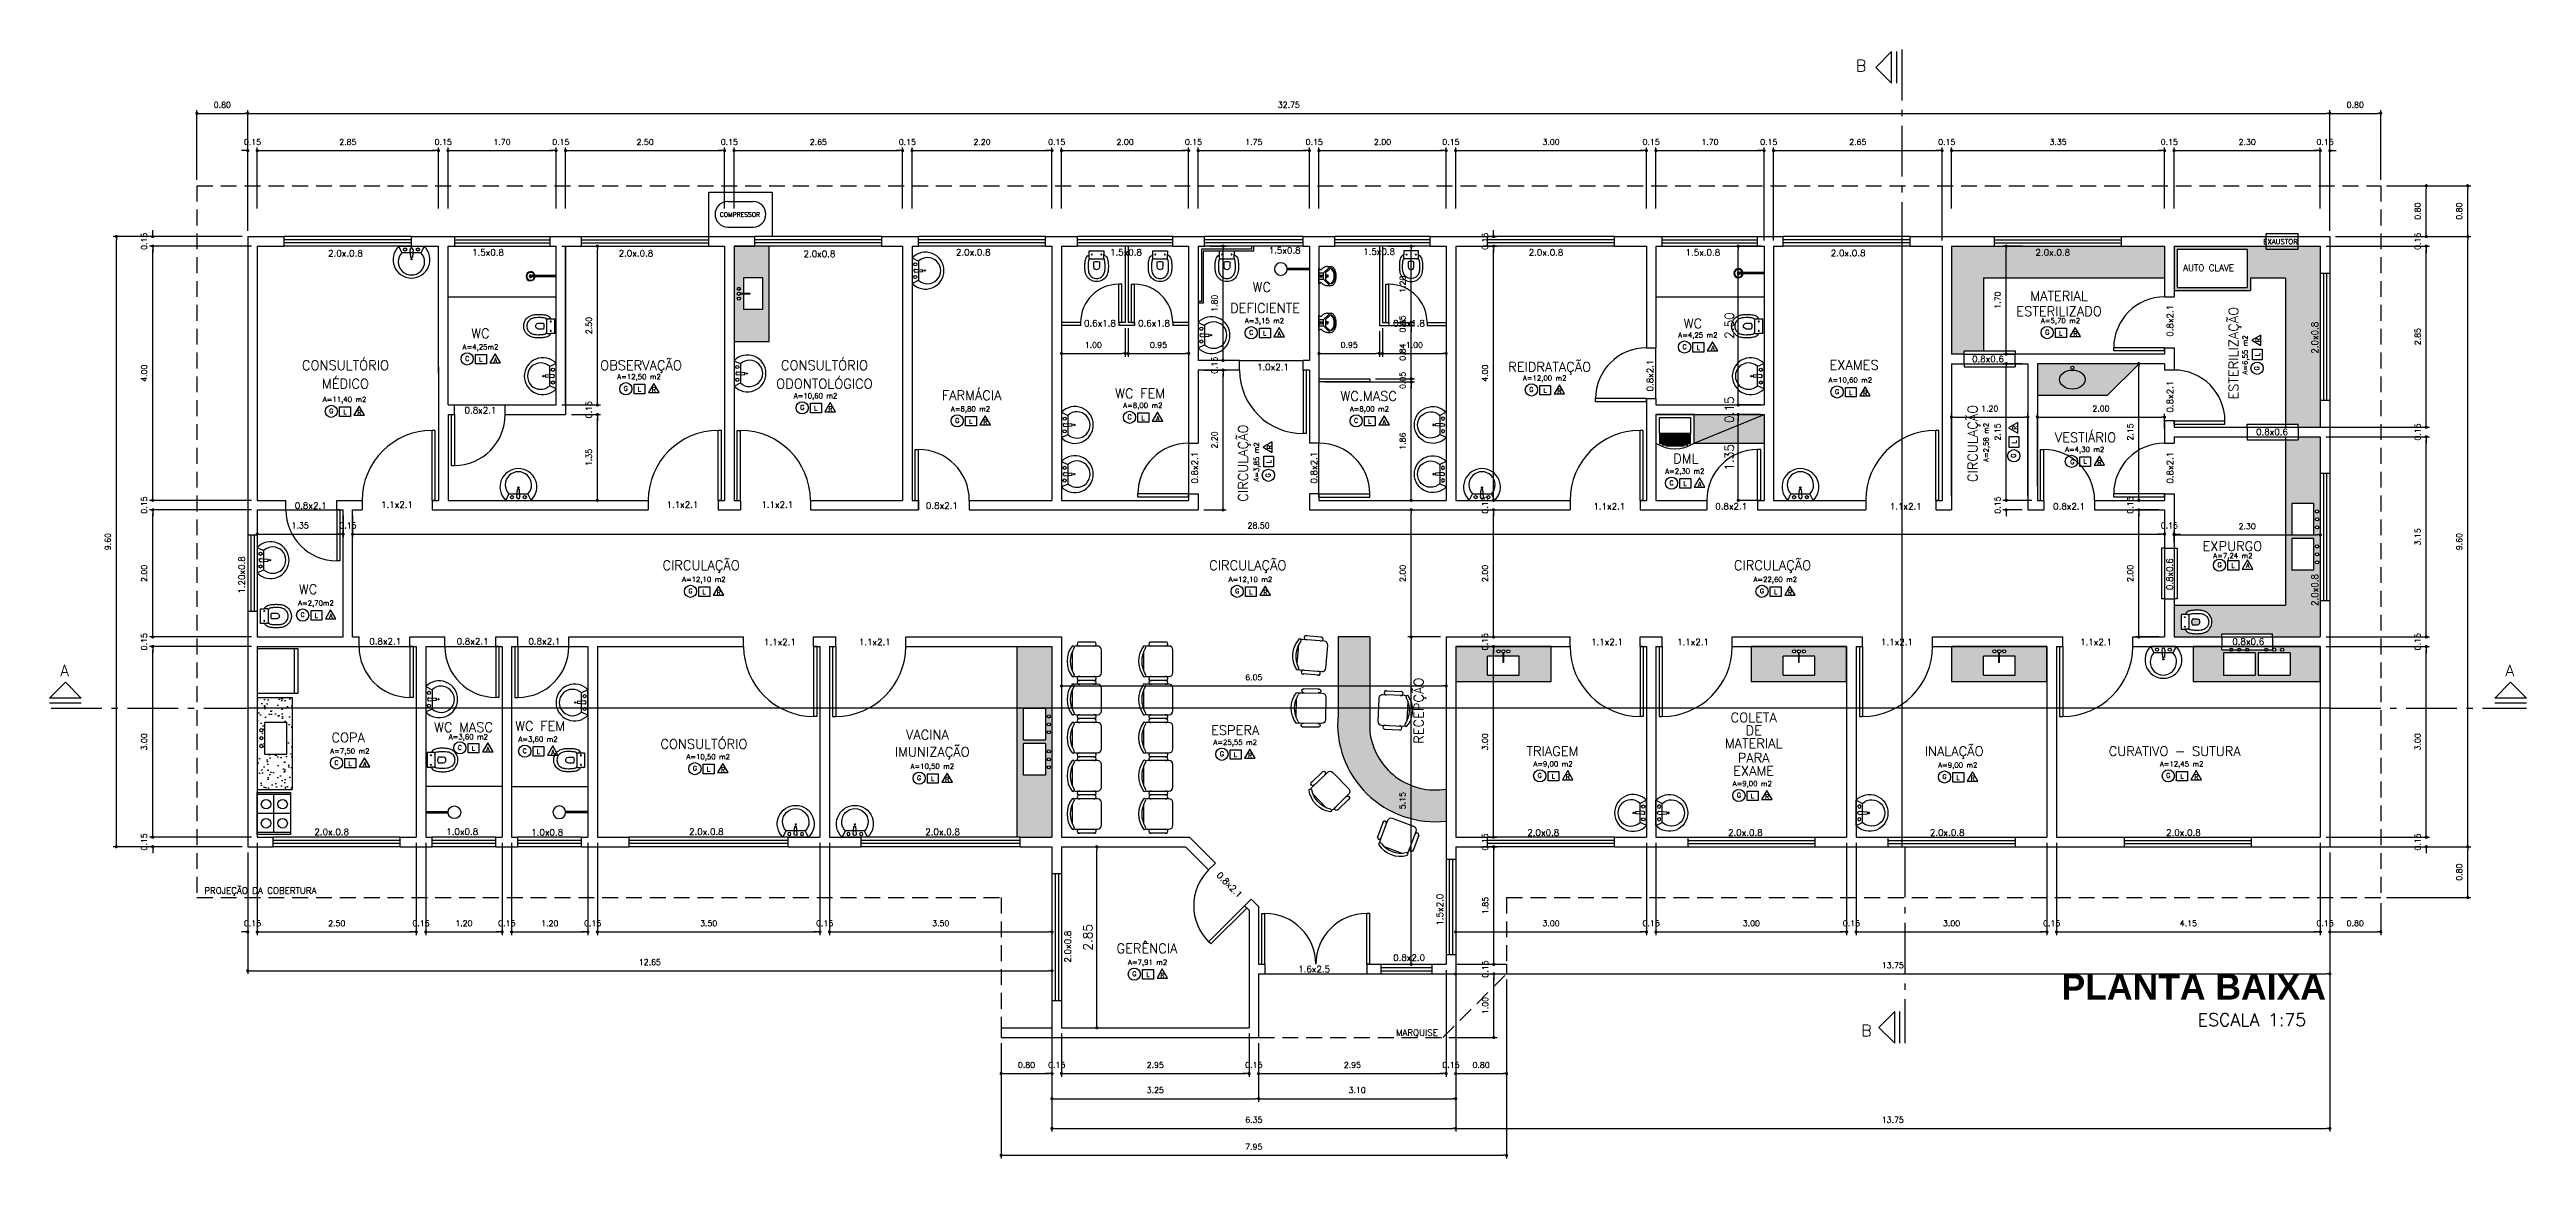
# Model space of a CAD drawing. Extents: x -410.3 to -320, y 119.3 to 190.5.
# Drawn here: x -380.57 to -341.61, y 136.7 to 154.14 of the extents above; entities that cross this region are included whole.
import ezdxf
from ezdxf.enums import TextEntityAlignment as Align

# ---------------------------------------------------------------- set-up
doc = ezdxf.new("R2010")
doc.units = 0
doc.header["$MEASUREMENT"] = 0
for name, pattern in [('DASHDOT', [1.1, 0.8, -0.15, 0, -0.15]), ('DASHED', [0.75, 0.5, -0.25]), ('HIDDEN', [0.375, 0.25, -0.125])]:
    doc.linetypes.add(name, pattern=pattern)
doc.layers.get('0').update_dxf_attribs({"linetype": 'CONTINUOUS'})
doc.layers.get('DEFPOINTS').update_dxf_attribs({"linetype": 'CONTINUOUS'})
for name, color, linetype in [('ACESSÓRIO', 2, 'CONTINUOUS'), ('ALVENARIA', 7, 'CONTINUOUS'), ('ALVENARIA1', 44, 'CONTINUOUS'), ('COBERTURA', 6, 'CONTINUOUS'), ('COTA', 1, 'CONTINUOUS'), ('HATCH', 30, 'CONTINUOUS'), ('JAPOR', 142, 'CONTINUOUS'), ('TEXTO2', 40, 'CONTINUOUS'), ('TEXTO3', 3, 'CONTINUOUS'), ('TEXTO4', 4, 'CONTINUOUS'), ('TEXTO5', 5, 'CONTINUOUS')]:
    doc.layers.add(name, color=color, linetype=linetype)
doc.styles.add('SANSSERIFBOLD', font='sasb____.pfb')
doc.styles.add('SIMPLEX', font='SIMPLEX.SHX')
doc.dimstyles.new('DIM50', dxfattribs={"dimtxt": 0.09, "dimasz": 0.05, "dimexe": 0.05, "dimexo": 0.09, "dimgap": 0.09, "dimtad": 1, "dimzin": 0, "dimdsep": 46, "dimtxsty": 'SIMPLEX', "dimblk": 'DOT', "dimcen": 0.09, "dimadec": 0, "dimazin": 0, "dimtfac": 1, "dimtix": 1, "dimtofl": 0, "dimtmove": 2, "dimatfit": 3, "dimldrblk": 'DOT', "dimfxl": 1, "dimtolj": 1, "dimtzin": 0, "dimarcsym": 0})
doc.dimstyles.new('DIM75', dxfattribs={"dimtxt": 0.14, "dimasz": 0.05, "dimexe": 0.02, "dimexo": 0.05, "dimgap": 0.07, "dimtad": 1, "dimzin": 0, "dimdsep": 46, "dimtxsty": 'SIMPLEX', "dimblk1": 'DOT', "dimblk2": 'DOT', "dimsah": 1, "dimcen": 0.09, "dimadec": 0, "dimazin": 0, "dimtfac": 1, "dimtix": 1, "dimtofl": 0, "dimtmove": 2, "dimatfit": 3, "dimldrblk": 'DOT', "dimfxl": 1, "dimtolj": 1, "dimtzin": 0, "dimarcsym": 0})
pattern_1 = [(172.5, (0, 0), (-0.13179271, -0.14070132), [0, -0.152, 0, -0.17, 0, -0.1625]), (142.5, (0, 0), (-0.32469797, -0.07441375), [0, -0.082, 0, -0.137, 0, -0.0525]), (102.5, (0.08697, -0.08697), (-0.22060324, 0.21980293), [0, -0.05, 0, -0.18, 0, -0.235]), (92.5, (0.08697, -0.08697), (-0.27462629, 0.15050422), [0, -0.025, 0, -0.118, 0, -0.135])]

# ---------------------------------------------------------------- blocks, each defined once
blk = doc.blocks.new('VASO4')
at = {"layer": 'ACESSÓRIO', "linetype": 'Continuous'}
blk.add_line((0.008, 0.129), (0.008, -0.101), dxfattribs=at)
at = {"layer": 'ACESSÓRIO'}
for points in [[(0.008, -0.101), (0.062, -0.101, -0.230445), (0.076, -0.11, 0.23338), (0.136, -0.159, 0.01224), (0.166, -0.164, 0.012146), (0.196, -0.168, 0.027041), (0.266, -0.171, 0.02486), (0.326, -0.166, 0.024258), (0.356, -0.161, 0.054364), (0.396, -0.145, 0.124881), (0.462, -0.086, 0.148509), (0.492, 0.014, 0.148509), (0.462, 0.114, 0.124881), (0.396, 0.173, 0.054364), (0.356, 0.188, 0.024258), (0.326, 0.194, 0.02486), (0.266, 0.198, 0.027041), (0.196, 0.196, 0.012146), (0.166, 0.192, 0.01224), (0.136, 0.186, 0.23338), (0.076, 0.138, -0.230445), (0.062, 0.129), (0.008, 0.129)], [(0.131, 0.116, -0.294455), (0.146, 0.137, -0.039934), (0.174, 0.142, -0.011944), (0.201, 0.146, -0.026776), (0.265, 0.148, -0.024689), (0.319, 0.144, -0.023307), (0.344, 0.14, -0.058725), (0.376, 0.127, -0.118027), (0.421, 0.086, -0.148338), (0.442, 0.014, -0.148338), (0.421, -0.058, -0.118027), (0.376, -0.099, -0.058725), (0.344, -0.112, -0.023307), (0.319, -0.117, -0.024689), (0.265, -0.121, -0.026776), (0.201, -0.118, -0.011944), (0.174, -0.115, -0.039934), (0.146, -0.109, -0.294455), (0.131, -0.089)]]:
    blk.add_lwpolyline(points, format="xyb", dxfattribs=at)
for points in [[(0.124, 0.129), (0.062, 0.129)], [(0.131, 0.119), (0.131, 0.117), (0.131, 0.014), (0.131, -0.09), (0.131, -0.092)], [(0.124, -0.101), (0.062, -0.101)]]:
    blk.add_lwpolyline(points, dxfattribs=at)
blk.add_lwpolyline([(0.296, 0.04, 0.226513), (0.261, 0.059), (0.182, 0.059, 0.186813), (0.182, -0.032), (0.261, -0.032, 0.226513), (0.296, -0.012, 0.326923)], format="xyb", close=True, dxfattribs=at)
for centre in [(0.066, 0.089), (0.066, -0.061)]:
    blk.add_circle(centre, 0.0075, dxfattribs=at)
for centre, start, end in [((0.123, 0.121), 351.7463, 83.809), ((0.123, -0.093), 276.191, 8.2537)]:
    blk.add_arc(centre, 0.00842, start, end, dxfattribs=at)
blk = doc.blocks.new('CHU2')
at = {"layer": 'ACESSÓRIO'}
for p, q in [((0, 0), (0, -0.35)), ((0.02, 0), (0.02, -0.35))]:
    blk.add_line(p, q, dxfattribs=at)
blk.add_circle((0.01, -0.45), 0.1, dxfattribs=at)
blk = doc.blocks.new('CHAIR7')
for p, q in [((0, 9), (0, -9)), ((20, 12), (3, 12)), ((5.125, 15.041986), (17.875, 15.041986)), ((23, -7.440115), (23, 7.440115)), ((3, -12), (20, -12)), ((5.125, -15), (17.875, -15))]:
    blk.add_line(p, q)
for centre, radius, start, end in [((3, 9), 3, 90, 180), ((5.5625, 13.541986), 1.5625, 73.739795, 286.260205), ((17.4375, 13.541986), 1.5625, 253.739795, 106.260205), ((20, 9), 3, 62.415559, 90), ((22.344677, 11.120498), 1.096801, 53.309935, 212.027413), ((4.823592, 0), 19.640192, 327.575753, 32.424247), ((7, 0), 20, 323.130102, 36.869898), ((3, -9), 3, 180, 270), ((5.5625, -13.5), 1.5625, 73.739795, 286.260205), ((17.4375, -13.5), 1.5625, 253.739795, 106.260205), ((20, -9), 3, 270, 297.584441), ((22.344677, -11.120498), 1.096801, 147.972587, 306.690065)]:
    blk.add_arc(centre, radius, start, end)
blk = doc.blocks.new('A$C2B323AE8')
at = {"layer": 'ACESSÓRIO', "color": 2, "xscale": -1, "rotation": 270}
blk.add_blockref('CHAIR7', (15.1, 0), dxfattribs=at)
blk = doc.blocks.new('CADEIRA')
at = {"xscale": 2, "yscale": 2, "zscale": 2}
blk.add_blockref('A$C2B323AE8', (-15, -11.6), dxfattribs=at)
blk = doc.blocks.new('BAN15M1C')
at = {"layer": 'ACESSÓRIO'}
for p, q in [((0.75, 0), (-0.75, 0)), ((-0.75, 0), (-0.75, -0.55)), ((0.75, -0.55), (0.75, 0)), ((-0.25, -0.45), (-0.25, -0.15)), ((0.25, -0.15), (-0.25, -0.15)), ((-0.005, -0.25), (-0.005, -0.099)), ((0.005, -0.25), (-0.005, -0.25)), ((0.005, -0.25), (0.005, -0.099)), ((0.25, -0.45), (0.25, -0.15)), ((-0.75, -0.55), (0.75, -0.55)), ((-0.25, -0.45), (0.25, -0.45))]:
    blk.add_line(p, q, dxfattribs=at)
for centre in [(-0.077, -0.075), (0, -0.075), (0.078, -0.075)]:
    blk.add_circle(centre, 0.025, dxfattribs=at)
blk = doc.blocks.new('DOT')
at = {"layer": 'ALVENARIA', "color": 0, "linetype": 'ByBlock'}
blk.add_line((-0.5, 0), (-1, 0), dxfattribs=at)
at = {"layer": 'ALVENARIA', "color": 0, "linetype": 'ByBlock', "const_width": 0.5}
blk.add_lwpolyline([(-0.25, 0, 1), (0.25, 0, 1)], format="xyb", close=True, dxfattribs=at)
blk = doc.blocks.new('*D207')
at = {"layer": 'COTA', "color": 0, "linetype": 'ByBlock', "lineweight": -2}
for p, q in [((-377.504, 152.554), (-377.554, 152.554)), ((-377.454, 151.792), (-377.454, 152.604)), ((-377.304, 151.642), (-377.304, 152.604)), ((-377.254, 152.554), (-377.204, 152.554))]:
    blk.add_line(p, q, dxfattribs=at)
at = {"layer": 'DEFPOINTS', "color": 0, "linetype": 'ByBlock'}
for p in [(-377.304, 152.554), (-377.454, 151.702), (-377.304, 151.552)]:
    blk.add_point(p, dxfattribs=at)
at = {"layer": 'COTA', "color": 0, "linetype": 'ByBlock', "lineweight": -2, "xscale": 0.05, "yscale": 0.05, "zscale": 0.05}
blk.add_blockref('DOT', (-377.454, 152.554), dxfattribs=at)
at = {"layer": 'COTA', "color": 0, "linetype": 'ByBlock', "lineweight": -2, "xscale": 0.05, "yscale": 0.05, "zscale": 0.05, "rotation": 180}
blk.add_blockref('DOT', (-377.304, 152.554), dxfattribs=at)
at = {"layer": 'COTA', "color": 0, "linetype": 'ByBlock', "insert": (-377.379, 152.689), "char_height": 0.09, "attachment_point": 5, "style": 'SIMPLEX'}
blk.add_mtext('\\A1;0.15', dxfattribs=at)
blk = doc.blocks.new('*D208')
at = {"layer": 'COTA', "color": 0, "linetype": 'ByBlock', "lineweight": -2}
for p, q in [((-377.304, 151.642), (-377.304, 152.604)), ((-377.254, 152.554), (-374.504, 152.554)), ((-374.454, 151.642), (-374.454, 152.604))]:
    blk.add_line(p, q, dxfattribs=at)
at = {"layer": 'DEFPOINTS', "color": 0, "linetype": 'ByBlock'}
for p in [(-374.454, 152.554), (-377.304, 151.552), (-374.454, 151.552)]:
    blk.add_point(p, dxfattribs=at)
at = {"layer": 'COTA', "color": 0, "linetype": 'ByBlock', "lineweight": -2, "xscale": 0.05, "yscale": 0.05, "zscale": 0.05, "rotation": 180}
blk.add_blockref('DOT', (-377.304, 152.554), dxfattribs=at)
at = {"layer": 'COTA', "color": 0, "linetype": 'ByBlock', "lineweight": -2, "xscale": 0.05, "yscale": 0.05, "zscale": 0.05}
blk.add_blockref('DOT', (-374.454, 152.554), dxfattribs=at)
at = {"layer": 'COTA', "color": 0, "linetype": 'ByBlock', "insert": (-375.879, 152.689), "char_height": 0.09, "attachment_point": 5, "style": 'SIMPLEX'}
blk.add_mtext('\\A1;2.85', dxfattribs=at)
blk = doc.blocks.new('*D209')
at = {"layer": 'COTA', "color": 0, "linetype": 'ByBlock', "lineweight": -2}
for p, q in [((-374.504, 152.554), (-374.554, 152.554)), ((-374.454, 151.642), (-374.454, 152.604)), ((-374.304, 151.642), (-374.304, 152.604)), ((-374.254, 152.554), (-374.204, 152.554))]:
    blk.add_line(p, q, dxfattribs=at)
at = {"layer": 'DEFPOINTS', "color": 0, "linetype": 'ByBlock'}
for p in [(-374.304, 152.554), (-374.454, 151.552), (-374.304, 151.552)]:
    blk.add_point(p, dxfattribs=at)
at = {"layer": 'COTA', "color": 0, "linetype": 'ByBlock', "lineweight": -2, "xscale": 0.05, "yscale": 0.05, "zscale": 0.05}
blk.add_blockref('DOT', (-374.454, 152.554), dxfattribs=at)
at = {"layer": 'COTA', "color": 0, "linetype": 'ByBlock', "lineweight": -2, "xscale": 0.05, "yscale": 0.05, "zscale": 0.05, "rotation": 180}
blk.add_blockref('DOT', (-374.304, 152.554), dxfattribs=at)
at = {"layer": 'COTA', "color": 0, "linetype": 'ByBlock', "insert": (-374.379, 152.689), "char_height": 0.09, "attachment_point": 5, "style": 'SIMPLEX'}
blk.add_mtext('\\A1;0.15', dxfattribs=at)
blk = doc.blocks.new('*D210')
at = {"layer": 'COTA', "color": 0, "linetype": 'ByBlock', "lineweight": -2}
for p, q in [((-374.304, 151.642), (-374.304, 152.604)), ((-374.254, 152.554), (-372.654, 152.554)), ((-372.604, 151.642), (-372.604, 152.604))]:
    blk.add_line(p, q, dxfattribs=at)
at = {"layer": 'DEFPOINTS', "color": 0, "linetype": 'ByBlock'}
for p in [(-372.604, 152.554), (-374.304, 151.552), (-372.604, 151.552)]:
    blk.add_point(p, dxfattribs=at)
at = {"layer": 'COTA', "color": 0, "linetype": 'ByBlock', "lineweight": -2, "xscale": 0.05, "yscale": 0.05, "zscale": 0.05, "rotation": 180}
blk.add_blockref('DOT', (-374.304, 152.554), dxfattribs=at)
at = {"layer": 'COTA', "color": 0, "linetype": 'ByBlock', "lineweight": -2, "xscale": 0.05, "yscale": 0.05, "zscale": 0.05}
blk.add_blockref('DOT', (-372.604, 152.554), dxfattribs=at)
at = {"layer": 'COTA', "color": 0, "linetype": 'ByBlock', "insert": (-373.454, 152.689), "char_height": 0.09, "attachment_point": 5, "style": 'SIMPLEX'}
blk.add_mtext('\\A1;1.70', dxfattribs=at)
blk = doc.blocks.new('*D211')
at = {"layer": 'COTA', "color": 0, "linetype": 'ByBlock', "lineweight": -2}
for p, q in [((-372.654, 152.554), (-372.704, 152.554)), ((-372.604, 151.642), (-372.604, 152.604)), ((-372.454, 151.642), (-372.454, 152.604)), ((-372.404, 152.554), (-372.354, 152.554))]:
    blk.add_line(p, q, dxfattribs=at)
at = {"layer": 'DEFPOINTS', "color": 0, "linetype": 'ByBlock'}
for p in [(-372.454, 152.554), (-372.604, 151.552), (-372.454, 151.552)]:
    blk.add_point(p, dxfattribs=at)
at = {"layer": 'COTA', "color": 0, "linetype": 'ByBlock', "lineweight": -2, "xscale": 0.05, "yscale": 0.05, "zscale": 0.05}
blk.add_blockref('DOT', (-372.604, 152.554), dxfattribs=at)
at = {"layer": 'COTA', "color": 0, "linetype": 'ByBlock', "lineweight": -2, "xscale": 0.05, "yscale": 0.05, "zscale": 0.05, "rotation": 180}
blk.add_blockref('DOT', (-372.454, 152.554), dxfattribs=at)
at = {"layer": 'COTA', "color": 0, "linetype": 'ByBlock', "insert": (-372.529, 152.689), "char_height": 0.09, "attachment_point": 5, "style": 'SIMPLEX'}
blk.add_mtext('\\A1;0.15', dxfattribs=at)
blk = doc.blocks.new('*D212')
at = {"layer": 'COTA', "color": 0, "linetype": 'ByBlock', "lineweight": -2}
for p, q in [((-372.454, 151.642), (-372.454, 152.604)), ((-372.404, 152.554), (-370.004, 152.554)), ((-369.954, 151.642), (-369.954, 152.604))]:
    blk.add_line(p, q, dxfattribs=at)
at = {"layer": 'DEFPOINTS', "color": 0, "linetype": 'ByBlock'}
for p in [(-369.954, 152.554), (-372.454, 151.552), (-369.954, 151.552)]:
    blk.add_point(p, dxfattribs=at)
at = {"layer": 'COTA', "color": 0, "linetype": 'ByBlock', "lineweight": -2, "xscale": 0.05, "yscale": 0.05, "zscale": 0.05, "rotation": 180}
blk.add_blockref('DOT', (-372.454, 152.554), dxfattribs=at)
at = {"layer": 'COTA', "color": 0, "linetype": 'ByBlock', "lineweight": -2, "xscale": 0.05, "yscale": 0.05, "zscale": 0.05}
blk.add_blockref('DOT', (-369.954, 152.554), dxfattribs=at)
at = {"layer": 'COTA', "color": 0, "linetype": 'ByBlock', "insert": (-371.204, 152.689), "char_height": 0.09, "attachment_point": 5, "style": 'SIMPLEX'}
blk.add_mtext('\\A1;2.50', dxfattribs=at)
blk = doc.blocks.new('*D213')
at = {"layer": 'COTA', "color": 0, "linetype": 'ByBlock', "lineweight": -2}
for p, q in [((-370.004, 152.554), (-370.054, 152.554)), ((-369.954, 151.642), (-369.954, 152.604)), ((-369.804, 151.642), (-369.804, 152.604)), ((-369.754, 152.554), (-369.704, 152.554))]:
    blk.add_line(p, q, dxfattribs=at)
at = {"layer": 'DEFPOINTS', "color": 0, "linetype": 'ByBlock'}
for p in [(-369.804, 152.554), (-369.954, 151.552), (-369.804, 151.552)]:
    blk.add_point(p, dxfattribs=at)
at = {"layer": 'COTA', "color": 0, "linetype": 'ByBlock', "lineweight": -2, "xscale": 0.05, "yscale": 0.05, "zscale": 0.05}
blk.add_blockref('DOT', (-369.954, 152.554), dxfattribs=at)
at = {"layer": 'COTA', "color": 0, "linetype": 'ByBlock', "lineweight": -2, "xscale": 0.05, "yscale": 0.05, "zscale": 0.05, "rotation": 180}
blk.add_blockref('DOT', (-369.804, 152.554), dxfattribs=at)
at = {"layer": 'COTA', "color": 0, "linetype": 'ByBlock', "insert": (-369.879, 152.689), "char_height": 0.09, "attachment_point": 5, "style": 'SIMPLEX'}
blk.add_mtext('\\A1;0.15', dxfattribs=at)
blk = doc.blocks.new('*D214')
at = {"layer": 'COTA', "color": 0, "linetype": 'ByBlock', "lineweight": -2}
for p, q in [((-369.804, 151.642), (-369.804, 152.604)), ((-369.754, 152.554), (-367.204, 152.554)), ((-367.154, 151.642), (-367.154, 152.604))]:
    blk.add_line(p, q, dxfattribs=at)
at = {"layer": 'DEFPOINTS', "color": 0, "linetype": 'ByBlock'}
for p in [(-367.154, 152.554), (-369.804, 151.552), (-367.154, 151.552)]:
    blk.add_point(p, dxfattribs=at)
at = {"layer": 'COTA', "color": 0, "linetype": 'ByBlock', "lineweight": -2, "xscale": 0.05, "yscale": 0.05, "zscale": 0.05, "rotation": 180}
blk.add_blockref('DOT', (-369.804, 152.554), dxfattribs=at)
at = {"layer": 'COTA', "color": 0, "linetype": 'ByBlock', "lineweight": -2, "xscale": 0.05, "yscale": 0.05, "zscale": 0.05}
blk.add_blockref('DOT', (-367.154, 152.554), dxfattribs=at)
at = {"layer": 'COTA', "color": 0, "linetype": 'ByBlock', "insert": (-368.479, 152.689), "char_height": 0.09, "attachment_point": 5, "style": 'SIMPLEX'}
blk.add_mtext('\\A1;2.65', dxfattribs=at)
blk = doc.blocks.new('*D215')
at = {"layer": 'COTA', "color": 0, "linetype": 'ByBlock', "lineweight": -2}
for p, q in [((-367.204, 152.554), (-367.254, 152.554)), ((-367.154, 151.642), (-367.154, 152.604)), ((-367.004, 151.642), (-367.004, 152.604)), ((-366.954, 152.554), (-366.904, 152.554))]:
    blk.add_line(p, q, dxfattribs=at)
at = {"layer": 'DEFPOINTS', "color": 0, "linetype": 'ByBlock'}
for p in [(-367.004, 152.554), (-367.154, 151.552), (-367.004, 151.552)]:
    blk.add_point(p, dxfattribs=at)
at = {"layer": 'COTA', "color": 0, "linetype": 'ByBlock', "lineweight": -2, "xscale": 0.05, "yscale": 0.05, "zscale": 0.05}
blk.add_blockref('DOT', (-367.154, 152.554), dxfattribs=at)
at = {"layer": 'COTA', "color": 0, "linetype": 'ByBlock', "lineweight": -2, "xscale": 0.05, "yscale": 0.05, "zscale": 0.05, "rotation": 180}
blk.add_blockref('DOT', (-367.004, 152.554), dxfattribs=at)
at = {"layer": 'COTA', "color": 0, "linetype": 'ByBlock', "insert": (-367.079, 152.689), "char_height": 0.09, "attachment_point": 5, "style": 'SIMPLEX'}
blk.add_mtext('\\A1;0.15', dxfattribs=at)
blk = doc.blocks.new('*D216')
at = {"layer": 'COTA', "color": 0, "linetype": 'ByBlock', "lineweight": -2}
for p, q in [((-367.004, 151.642), (-367.004, 152.604)), ((-366.954, 152.554), (-364.854, 152.554)), ((-364.804, 151.642), (-364.804, 152.604))]:
    blk.add_line(p, q, dxfattribs=at)
at = {"layer": 'DEFPOINTS', "color": 0, "linetype": 'ByBlock'}
for p in [(-364.804, 152.554), (-367.004, 151.552), (-364.804, 151.552)]:
    blk.add_point(p, dxfattribs=at)
at = {"layer": 'COTA', "color": 0, "linetype": 'ByBlock', "lineweight": -2, "xscale": 0.05, "yscale": 0.05, "zscale": 0.05, "rotation": 180}
blk.add_blockref('DOT', (-367.004, 152.554), dxfattribs=at)
at = {"layer": 'COTA', "color": 0, "linetype": 'ByBlock', "lineweight": -2, "xscale": 0.05, "yscale": 0.05, "zscale": 0.05}
blk.add_blockref('DOT', (-364.804, 152.554), dxfattribs=at)
at = {"layer": 'COTA', "color": 0, "linetype": 'ByBlock', "insert": (-365.904, 152.689), "char_height": 0.09, "attachment_point": 5, "style": 'SIMPLEX'}
blk.add_mtext('\\A1;2.20', dxfattribs=at)
blk = doc.blocks.new('*D217')
at = {"layer": 'COTA', "color": 0, "linetype": 'ByBlock', "lineweight": -2}
for p, q in [((-364.854, 152.554), (-364.904, 152.554)), ((-364.804, 151.642), (-364.804, 152.604)), ((-364.654, 151.642), (-364.654, 152.604)), ((-364.604, 152.554), (-364.554, 152.554))]:
    blk.add_line(p, q, dxfattribs=at)
at = {"layer": 'DEFPOINTS', "color": 0, "linetype": 'ByBlock'}
for p in [(-364.654, 152.554), (-364.804, 151.552), (-364.654, 151.552)]:
    blk.add_point(p, dxfattribs=at)
at = {"layer": 'COTA', "color": 0, "linetype": 'ByBlock', "lineweight": -2, "xscale": 0.05, "yscale": 0.05, "zscale": 0.05}
blk.add_blockref('DOT', (-364.804, 152.554), dxfattribs=at)
at = {"layer": 'COTA', "color": 0, "linetype": 'ByBlock', "lineweight": -2, "xscale": 0.05, "yscale": 0.05, "zscale": 0.05, "rotation": 180}
blk.add_blockref('DOT', (-364.654, 152.554), dxfattribs=at)
at = {"layer": 'COTA', "color": 0, "linetype": 'ByBlock', "insert": (-364.729, 152.689), "char_height": 0.09, "attachment_point": 5, "style": 'SIMPLEX'}
blk.add_mtext('\\A1;0.15', dxfattribs=at)
blk = doc.blocks.new('*D218')
at = {"layer": 'COTA', "color": 0, "linetype": 'ByBlock', "lineweight": -2}
for p, q in [((-364.654, 151.642), (-364.654, 152.604)), ((-364.604, 152.554), (-362.704, 152.554)), ((-362.654, 151.642), (-362.654, 152.604))]:
    blk.add_line(p, q, dxfattribs=at)
at = {"layer": 'DEFPOINTS', "color": 0, "linetype": 'ByBlock'}
for p in [(-362.654, 152.554), (-364.654, 151.552), (-362.654, 151.552)]:
    blk.add_point(p, dxfattribs=at)
at = {"layer": 'COTA', "color": 0, "linetype": 'ByBlock', "lineweight": -2, "xscale": 0.05, "yscale": 0.05, "zscale": 0.05, "rotation": 180}
blk.add_blockref('DOT', (-364.654, 152.554), dxfattribs=at)
at = {"layer": 'COTA', "color": 0, "linetype": 'ByBlock', "lineweight": -2, "xscale": 0.05, "yscale": 0.05, "zscale": 0.05}
blk.add_blockref('DOT', (-362.654, 152.554), dxfattribs=at)
at = {"layer": 'COTA', "color": 0, "linetype": 'ByBlock', "insert": (-363.654, 152.689), "char_height": 0.09, "attachment_point": 5, "style": 'SIMPLEX'}
blk.add_mtext('\\A1;2.00', dxfattribs=at)
blk = doc.blocks.new('*D219')
at = {"layer": 'COTA', "color": 0, "linetype": 'ByBlock', "lineweight": -2}
for p, q in [((-362.704, 152.554), (-362.754, 152.554)), ((-362.654, 151.642), (-362.654, 152.604)), ((-362.504, 151.642), (-362.504, 152.604)), ((-362.454, 152.554), (-362.404, 152.554))]:
    blk.add_line(p, q, dxfattribs=at)
at = {"layer": 'DEFPOINTS', "color": 0, "linetype": 'ByBlock'}
for p in [(-362.504, 152.554), (-362.654, 151.552), (-362.504, 151.552)]:
    blk.add_point(p, dxfattribs=at)
at = {"layer": 'COTA', "color": 0, "linetype": 'ByBlock', "lineweight": -2, "xscale": 0.05, "yscale": 0.05, "zscale": 0.05}
blk.add_blockref('DOT', (-362.654, 152.554), dxfattribs=at)
at = {"layer": 'COTA', "color": 0, "linetype": 'ByBlock', "lineweight": -2, "xscale": 0.05, "yscale": 0.05, "zscale": 0.05, "rotation": 180}
blk.add_blockref('DOT', (-362.504, 152.554), dxfattribs=at)
at = {"layer": 'COTA', "color": 0, "linetype": 'ByBlock', "insert": (-362.579, 152.689), "char_height": 0.09, "attachment_point": 5, "style": 'SIMPLEX'}
blk.add_mtext('\\A1;0.15', dxfattribs=at)
blk = doc.blocks.new('*D220')
at = {"layer": 'COTA', "color": 0, "linetype": 'ByBlock', "lineweight": -2}
for p, q in [((-362.504, 151.642), (-362.504, 152.604)), ((-362.454, 152.554), (-360.804, 152.554)), ((-360.754, 151.642), (-360.754, 152.604))]:
    blk.add_line(p, q, dxfattribs=at)
at = {"layer": 'DEFPOINTS', "color": 0, "linetype": 'ByBlock'}
for p in [(-360.754, 152.554), (-362.504, 151.552), (-360.754, 151.552)]:
    blk.add_point(p, dxfattribs=at)
at = {"layer": 'COTA', "color": 0, "linetype": 'ByBlock', "lineweight": -2, "xscale": 0.05, "yscale": 0.05, "zscale": 0.05, "rotation": 180}
blk.add_blockref('DOT', (-362.504, 152.554), dxfattribs=at)
at = {"layer": 'COTA', "color": 0, "linetype": 'ByBlock', "lineweight": -2, "xscale": 0.05, "yscale": 0.05, "zscale": 0.05}
blk.add_blockref('DOT', (-360.754, 152.554), dxfattribs=at)
at = {"layer": 'COTA', "color": 0, "linetype": 'ByBlock', "insert": (-361.629, 152.689), "char_height": 0.09, "attachment_point": 5, "style": 'SIMPLEX'}
blk.add_mtext('\\A1;1.75', dxfattribs=at)
blk = doc.blocks.new('*D221')
at = {"layer": 'COTA', "color": 0, "linetype": 'ByBlock', "lineweight": -2}
for p, q in [((-360.804, 152.554), (-360.854, 152.554)), ((-360.754, 151.642), (-360.754, 152.604)), ((-360.604, 151.642), (-360.604, 152.604)), ((-360.554, 152.554), (-360.504, 152.554))]:
    blk.add_line(p, q, dxfattribs=at)
at = {"layer": 'DEFPOINTS', "color": 0, "linetype": 'ByBlock'}
for p in [(-360.604, 152.554), (-360.754, 151.552), (-360.604, 151.552)]:
    blk.add_point(p, dxfattribs=at)
at = {"layer": 'COTA', "color": 0, "linetype": 'ByBlock', "lineweight": -2, "xscale": 0.05, "yscale": 0.05, "zscale": 0.05}
blk.add_blockref('DOT', (-360.754, 152.554), dxfattribs=at)
at = {"layer": 'COTA', "color": 0, "linetype": 'ByBlock', "lineweight": -2, "xscale": 0.05, "yscale": 0.05, "zscale": 0.05, "rotation": 180}
blk.add_blockref('DOT', (-360.604, 152.554), dxfattribs=at)
at = {"layer": 'COTA', "color": 0, "linetype": 'ByBlock', "insert": (-360.679, 152.689), "char_height": 0.09, "attachment_point": 5, "style": 'SIMPLEX'}
blk.add_mtext('\\A1;0.15', dxfattribs=at)
blk = doc.blocks.new('*D222')
at = {"layer": 'COTA', "color": 0, "linetype": 'ByBlock', "lineweight": -2}
for p, q in [((-360.604, 151.642), (-360.604, 152.604)), ((-360.554, 152.554), (-358.654, 152.554)), ((-358.604, 151.642), (-358.604, 152.604))]:
    blk.add_line(p, q, dxfattribs=at)
at = {"layer": 'DEFPOINTS', "color": 0, "linetype": 'ByBlock'}
for p in [(-358.604, 152.554), (-360.604, 151.552), (-358.604, 151.552)]:
    blk.add_point(p, dxfattribs=at)
at = {"layer": 'COTA', "color": 0, "linetype": 'ByBlock', "lineweight": -2, "xscale": 0.05, "yscale": 0.05, "zscale": 0.05, "rotation": 180}
blk.add_blockref('DOT', (-360.604, 152.554), dxfattribs=at)
at = {"layer": 'COTA', "color": 0, "linetype": 'ByBlock', "lineweight": -2, "xscale": 0.05, "yscale": 0.05, "zscale": 0.05}
blk.add_blockref('DOT', (-358.604, 152.554), dxfattribs=at)
at = {"layer": 'COTA', "color": 0, "linetype": 'ByBlock', "insert": (-359.604, 152.689), "char_height": 0.09, "attachment_point": 5, "style": 'SIMPLEX'}
blk.add_mtext('\\A1;2.00', dxfattribs=at)
blk = doc.blocks.new('*D223')
at = {"layer": 'COTA', "color": 0, "linetype": 'ByBlock', "lineweight": -2}
for p, q in [((-358.654, 152.554), (-358.704, 152.554)), ((-358.604, 151.642), (-358.604, 152.604)), ((-358.454, 151.642), (-358.454, 152.604)), ((-358.404, 152.554), (-358.354, 152.554))]:
    blk.add_line(p, q, dxfattribs=at)
at = {"layer": 'DEFPOINTS', "color": 0, "linetype": 'ByBlock'}
for p in [(-358.454, 152.554), (-358.604, 151.552), (-358.454, 151.552)]:
    blk.add_point(p, dxfattribs=at)
at = {"layer": 'COTA', "color": 0, "linetype": 'ByBlock', "lineweight": -2, "xscale": 0.05, "yscale": 0.05, "zscale": 0.05}
blk.add_blockref('DOT', (-358.604, 152.554), dxfattribs=at)
at = {"layer": 'COTA', "color": 0, "linetype": 'ByBlock', "lineweight": -2, "xscale": 0.05, "yscale": 0.05, "zscale": 0.05, "rotation": 180}
blk.add_blockref('DOT', (-358.454, 152.554), dxfattribs=at)
at = {"layer": 'COTA', "color": 0, "linetype": 'ByBlock', "insert": (-358.529, 152.689), "char_height": 0.09, "attachment_point": 5, "style": 'SIMPLEX'}
blk.add_mtext('\\A1;0.15', dxfattribs=at)
blk = doc.blocks.new('*D224')
at = {"layer": 'COTA', "color": 0, "linetype": 'ByBlock', "lineweight": -2}
for p, q in [((-358.454, 151.642), (-358.454, 152.604)), ((-358.404, 152.554), (-355.504, 152.554)), ((-355.454, 151.642), (-355.454, 152.604))]:
    blk.add_line(p, q, dxfattribs=at)
at = {"layer": 'DEFPOINTS', "color": 0, "linetype": 'ByBlock'}
for p in [(-355.454, 152.554), (-358.454, 151.552), (-355.454, 151.552)]:
    blk.add_point(p, dxfattribs=at)
at = {"layer": 'COTA', "color": 0, "linetype": 'ByBlock', "lineweight": -2, "xscale": 0.05, "yscale": 0.05, "zscale": 0.05, "rotation": 180}
blk.add_blockref('DOT', (-358.454, 152.554), dxfattribs=at)
at = {"layer": 'COTA', "color": 0, "linetype": 'ByBlock', "lineweight": -2, "xscale": 0.05, "yscale": 0.05, "zscale": 0.05}
blk.add_blockref('DOT', (-355.454, 152.554), dxfattribs=at)
at = {"layer": 'COTA', "color": 0, "linetype": 'ByBlock', "insert": (-356.954, 152.689), "char_height": 0.09, "attachment_point": 5, "style": 'SIMPLEX'}
blk.add_mtext('\\A1;3.00', dxfattribs=at)
blk = doc.blocks.new('*D225')
at = {"layer": 'COTA', "color": 0, "linetype": 'ByBlock', "lineweight": -2}
for p, q in [((-355.504, 152.554), (-355.554, 152.554)), ((-355.454, 151.642), (-355.454, 152.604)), ((-355.304, 151.642), (-355.304, 152.604)), ((-355.254, 152.554), (-355.204, 152.554))]:
    blk.add_line(p, q, dxfattribs=at)
at = {"layer": 'DEFPOINTS', "color": 0, "linetype": 'ByBlock'}
for p in [(-355.304, 152.554), (-355.454, 151.552), (-355.304, 151.552)]:
    blk.add_point(p, dxfattribs=at)
at = {"layer": 'COTA', "color": 0, "linetype": 'ByBlock', "lineweight": -2, "xscale": 0.05, "yscale": 0.05, "zscale": 0.05}
blk.add_blockref('DOT', (-355.454, 152.554), dxfattribs=at)
at = {"layer": 'COTA', "color": 0, "linetype": 'ByBlock', "lineweight": -2, "xscale": 0.05, "yscale": 0.05, "zscale": 0.05, "rotation": 180}
blk.add_blockref('DOT', (-355.304, 152.554), dxfattribs=at)
at = {"layer": 'COTA', "color": 0, "linetype": 'ByBlock', "insert": (-355.379, 152.689), "char_height": 0.09, "attachment_point": 5, "style": 'SIMPLEX'}
blk.add_mtext('\\A1;0.15', dxfattribs=at)
blk = doc.blocks.new('*D226')
at = {"layer": 'COTA', "color": 0, "linetype": 'ByBlock', "lineweight": -2}
for p, q in [((-350.854, 152.554), (-350.904, 152.554)), ((-350.804, 151.642), (-350.804, 152.604)), ((-350.654, 151.642), (-350.654, 152.604)), ((-350.604, 152.554), (-350.554, 152.554))]:
    blk.add_line(p, q, dxfattribs=at)
at = {"layer": 'DEFPOINTS', "color": 0, "linetype": 'ByBlock'}
for p in [(-350.654, 152.554), (-350.804, 151.552), (-350.654, 151.552)]:
    blk.add_point(p, dxfattribs=at)
at = {"layer": 'COTA', "color": 0, "linetype": 'ByBlock', "lineweight": -2, "xscale": 0.05, "yscale": 0.05, "zscale": 0.05}
blk.add_blockref('DOT', (-350.804, 152.554), dxfattribs=at)
at = {"layer": 'COTA', "color": 0, "linetype": 'ByBlock', "lineweight": -2, "xscale": 0.05, "yscale": 0.05, "zscale": 0.05, "rotation": 180}
blk.add_blockref('DOT', (-350.654, 152.554), dxfattribs=at)
at = {"layer": 'COTA', "color": 0, "linetype": 'ByBlock', "insert": (-350.729, 152.689), "char_height": 0.09, "attachment_point": 5, "style": 'SIMPLEX'}
blk.add_mtext('\\A1;0.15', dxfattribs=at)
blk = doc.blocks.new('*D227')
at = {"layer": 'COTA', "color": 0, "linetype": 'ByBlock', "lineweight": -2}
for p, q in [((-350.654, 151.642), (-350.654, 152.604)), ((-350.604, 152.554), (-347.354, 152.554)), ((-347.304, 151.642), (-347.304, 152.604))]:
    blk.add_line(p, q, dxfattribs=at)
at = {"layer": 'DEFPOINTS', "color": 0, "linetype": 'ByBlock'}
for p in [(-347.304, 152.554), (-350.654, 151.552), (-347.304, 151.552)]:
    blk.add_point(p, dxfattribs=at)
at = {"layer": 'COTA', "color": 0, "linetype": 'ByBlock', "lineweight": -2, "xscale": 0.05, "yscale": 0.05, "zscale": 0.05, "rotation": 180}
blk.add_blockref('DOT', (-350.654, 152.554), dxfattribs=at)
at = {"layer": 'COTA', "color": 0, "linetype": 'ByBlock', "lineweight": -2, "xscale": 0.05, "yscale": 0.05, "zscale": 0.05}
blk.add_blockref('DOT', (-347.304, 152.554), dxfattribs=at)
at = {"layer": 'COTA', "color": 0, "linetype": 'ByBlock', "insert": (-348.979, 152.689), "char_height": 0.09, "attachment_point": 5, "style": 'SIMPLEX'}
blk.add_mtext('\\A1;3.35', dxfattribs=at)
blk = doc.blocks.new('*D228')
at = {"layer": 'COTA', "color": 0, "linetype": 'ByBlock', "lineweight": -2}
for p, q in [((-347.354, 152.554), (-347.404, 152.554)), ((-347.304, 151.642), (-347.304, 152.604)), ((-347.154, 151.642), (-347.154, 152.604)), ((-347.104, 152.554), (-347.054, 152.554))]:
    blk.add_line(p, q, dxfattribs=at)
at = {"layer": 'DEFPOINTS', "color": 0, "linetype": 'ByBlock'}
for p in [(-347.154, 152.554), (-347.304, 151.552), (-347.154, 151.552)]:
    blk.add_point(p, dxfattribs=at)
at = {"layer": 'COTA', "color": 0, "linetype": 'ByBlock', "lineweight": -2, "xscale": 0.05, "yscale": 0.05, "zscale": 0.05}
blk.add_blockref('DOT', (-347.304, 152.554), dxfattribs=at)
at = {"layer": 'COTA', "color": 0, "linetype": 'ByBlock', "lineweight": -2, "xscale": 0.05, "yscale": 0.05, "zscale": 0.05, "rotation": 180}
blk.add_blockref('DOT', (-347.154, 152.554), dxfattribs=at)
at = {"layer": 'COTA', "color": 0, "linetype": 'ByBlock', "insert": (-347.229, 152.689), "char_height": 0.09, "attachment_point": 5, "style": 'SIMPLEX'}
blk.add_mtext('\\A1;0.15', dxfattribs=at)
blk = doc.blocks.new('*D229')
at = {"layer": 'COTA', "color": 0, "linetype": 'ByBlock', "lineweight": -2}
for p, q in [((-347.154, 151.642), (-347.154, 152.604)), ((-347.104, 152.554), (-344.904, 152.554)), ((-344.854, 151.642), (-344.854, 152.604))]:
    blk.add_line(p, q, dxfattribs=at)
at = {"layer": 'DEFPOINTS', "color": 0, "linetype": 'ByBlock'}
for p in [(-344.854, 152.554), (-347.154, 151.552), (-344.854, 151.552)]:
    blk.add_point(p, dxfattribs=at)
at = {"layer": 'COTA', "color": 0, "linetype": 'ByBlock', "lineweight": -2, "xscale": 0.05, "yscale": 0.05, "zscale": 0.05, "rotation": 180}
blk.add_blockref('DOT', (-347.154, 152.554), dxfattribs=at)
at = {"layer": 'COTA', "color": 0, "linetype": 'ByBlock', "lineweight": -2, "xscale": 0.05, "yscale": 0.05, "zscale": 0.05}
blk.add_blockref('DOT', (-344.854, 152.554), dxfattribs=at)
at = {"layer": 'COTA', "color": 0, "linetype": 'ByBlock', "insert": (-346.004, 152.689), "char_height": 0.09, "attachment_point": 5, "style": 'SIMPLEX'}
blk.add_mtext('\\A1;2.30', dxfattribs=at)
blk = doc.blocks.new('*D230')
at = {"layer": 'COTA', "color": 0, "linetype": 'ByBlock', "lineweight": -2}
for p, q in [((-344.904, 152.554), (-344.954, 152.554)), ((-344.854, 151.642), (-344.854, 152.604)), ((-344.704, 151.792), (-344.704, 152.604)), ((-344.654, 152.554), (-344.604, 152.554))]:
    blk.add_line(p, q, dxfattribs=at)
at = {"layer": 'DEFPOINTS', "color": 0, "linetype": 'ByBlock'}
for p in [(-344.704, 152.554), (-344.704, 151.702), (-344.854, 151.552)]:
    blk.add_point(p, dxfattribs=at)
at = {"layer": 'COTA', "color": 0, "linetype": 'ByBlock', "lineweight": -2, "xscale": 0.05, "yscale": 0.05, "zscale": 0.05}
blk.add_blockref('DOT', (-344.854, 152.554), dxfattribs=at)
at = {"layer": 'COTA', "color": 0, "linetype": 'ByBlock', "lineweight": -2, "xscale": 0.05, "yscale": 0.05, "zscale": 0.05, "rotation": 180}
blk.add_blockref('DOT', (-344.704, 152.554), dxfattribs=at)
at = {"layer": 'COTA', "color": 0, "linetype": 'ByBlock', "insert": (-344.779, 152.689), "char_height": 0.09, "attachment_point": 5, "style": 'SIMPLEX'}
blk.add_mtext('\\A1;0.15', dxfattribs=at)
blk = doc.blocks.new('*D231')
at = {"layer": 'COTA', "color": 0, "linetype": 'ByBlock', "lineweight": -2}
for p, q in [((-378.949, 141.802), (-378.949, 141.852)), ((-377.394, 141.752), (-378.999, 141.752)), ((-377.544, 141.602), (-378.999, 141.602)), ((-378.949, 141.552), (-378.949, 141.502))]:
    blk.add_line(p, q, dxfattribs=at)
at = {"layer": 'DEFPOINTS', "color": 0, "linetype": 'ByBlock'}
for p in [(-378.949, 141.752), (-377.454, 141.602), (-377.304, 141.752)]:
    blk.add_point(p, dxfattribs=at)
at = {"layer": 'COTA', "color": 0, "linetype": 'ByBlock', "lineweight": -2, "xscale": 0.05, "yscale": 0.05, "zscale": 0.05}
for p, rotation in [((-378.949, 141.752), 270), ((-378.949, 141.602), 90)]:
    blk.add_blockref('DOT', p, dxfattribs=dict(at, rotation=rotation))
at = {"layer": 'COTA', "color": 0, "linetype": 'ByBlock', "insert": (-379.084, 141.677), "char_height": 0.09, "attachment_point": 5, "rotation": 90, "style": 'SIMPLEX'}
blk.add_mtext('\\A1;0.15', dxfattribs=at)
blk = doc.blocks.new('*D232')
at = {"layer": 'COTA', "color": 0, "linetype": 'ByBlock', "lineweight": -2}
for p, q in [((-377.394, 144.752), (-378.999, 144.752)), ((-378.949, 141.802), (-378.949, 144.702)), ((-377.394, 141.752), (-378.999, 141.752))]:
    blk.add_line(p, q, dxfattribs=at)
at = {"layer": 'DEFPOINTS', "color": 0, "linetype": 'ByBlock'}
for p in [(-378.949, 144.752), (-377.304, 144.752), (-377.304, 141.752)]:
    blk.add_point(p, dxfattribs=at)
at = {"layer": 'COTA', "color": 0, "linetype": 'ByBlock', "lineweight": -2, "xscale": 0.05, "yscale": 0.05, "zscale": 0.05}
for p, rotation in [((-378.949, 144.752), 90), ((-378.949, 141.752), 270)]:
    blk.add_blockref('DOT', p, dxfattribs=dict(at, rotation=rotation))
at = {"layer": 'COTA', "color": 0, "linetype": 'ByBlock', "insert": (-379.084, 143.252), "char_height": 0.09, "attachment_point": 5, "rotation": 90, "style": 'SIMPLEX'}
blk.add_mtext('\\A1;3.00', dxfattribs=at)
blk = doc.blocks.new('*D233')
at = {"layer": 'COTA', "color": 0, "linetype": 'ByBlock', "lineweight": -2}
for p, q in [((-378.949, 144.952), (-378.949, 145.002)), ((-377.394, 144.902), (-378.999, 144.902)), ((-377.394, 144.752), (-378.999, 144.752)), ((-378.949, 144.702), (-378.949, 144.652))]:
    blk.add_line(p, q, dxfattribs=at)
at = {"layer": 'DEFPOINTS', "color": 0, "linetype": 'ByBlock'}
for p in [(-378.949, 144.902), (-377.304, 144.902), (-377.304, 144.752)]:
    blk.add_point(p, dxfattribs=at)
at = {"layer": 'COTA', "color": 0, "linetype": 'ByBlock', "lineweight": -2, "xscale": 0.05, "yscale": 0.05, "zscale": 0.05}
for p, rotation in [((-378.949, 144.902), 270), ((-378.949, 144.752), 90)]:
    blk.add_blockref('DOT', p, dxfattribs=dict(at, rotation=rotation))
at = {"layer": 'COTA', "color": 0, "linetype": 'ByBlock', "insert": (-379.084, 144.827), "char_height": 0.09, "attachment_point": 5, "rotation": 90, "style": 'SIMPLEX'}
blk.add_mtext('\\A1;0.15', dxfattribs=at)
blk = doc.blocks.new('*D234')
at = {"layer": 'COTA', "color": 0, "linetype": 'ByBlock', "lineweight": -2}
for p, q in [((-377.394, 146.902), (-378.999, 146.902)), ((-378.949, 144.952), (-378.949, 146.852)), ((-377.394, 144.902), (-378.999, 144.902))]:
    blk.add_line(p, q, dxfattribs=at)
at = {"layer": 'DEFPOINTS', "color": 0, "linetype": 'ByBlock'}
for p in [(-378.949, 146.902), (-377.304, 146.902), (-377.304, 144.902)]:
    blk.add_point(p, dxfattribs=at)
at = {"layer": 'COTA', "color": 0, "linetype": 'ByBlock', "lineweight": -2, "xscale": 0.05, "yscale": 0.05, "zscale": 0.05}
for p, rotation in [((-378.949, 146.902), 90), ((-378.949, 144.902), 270)]:
    blk.add_blockref('DOT', p, dxfattribs=dict(at, rotation=rotation))
at = {"layer": 'COTA', "color": 0, "linetype": 'ByBlock', "insert": (-379.084, 145.902), "char_height": 0.09, "attachment_point": 5, "rotation": 90, "style": 'SIMPLEX'}
blk.add_mtext('\\A1;2.00', dxfattribs=at)
blk = doc.blocks.new('*D235')
at = {"layer": 'COTA', "color": 0, "linetype": 'ByBlock', "lineweight": -2}
for p, q in [((-377.394, 147.052), (-378.999, 147.052)), ((-377.394, 146.902), (-378.999, 146.902)), ((-378.949, 147.102), (-378.949, 147.152)), ((-378.949, 146.852), (-378.949, 146.802))]:
    blk.add_line(p, q, dxfattribs=at)
at = {"layer": 'DEFPOINTS', "color": 0, "linetype": 'ByBlock'}
for p in [(-378.949, 147.052), (-377.304, 147.052), (-377.304, 146.902)]:
    blk.add_point(p, dxfattribs=at)
at = {"layer": 'COTA', "color": 0, "linetype": 'ByBlock', "lineweight": -2, "xscale": 0.05, "yscale": 0.05, "zscale": 0.05}
for p, rotation in [((-378.949, 147.052), 270), ((-378.949, 146.902), 90)]:
    blk.add_blockref('DOT', p, dxfattribs=dict(at, rotation=rotation))
at = {"layer": 'COTA', "color": 0, "linetype": 'ByBlock', "insert": (-379.084, 146.977), "char_height": 0.09, "attachment_point": 5, "rotation": 90, "style": 'SIMPLEX'}
blk.add_mtext('\\A1;0.15', dxfattribs=at)
blk = doc.blocks.new('*D236')
at = {"layer": 'COTA', "color": 0, "linetype": 'ByBlock', "lineweight": -2}
for p, q in [((-377.394, 151.052), (-378.999, 151.052)), ((-378.949, 147.102), (-378.949, 151.002)), ((-377.394, 147.052), (-378.999, 147.052))]:
    blk.add_line(p, q, dxfattribs=at)
at = {"layer": 'DEFPOINTS', "color": 0, "linetype": 'ByBlock'}
for p in [(-378.949, 151.052), (-377.304, 151.052), (-377.304, 147.052)]:
    blk.add_point(p, dxfattribs=at)
at = {"layer": 'COTA', "color": 0, "linetype": 'ByBlock', "lineweight": -2, "xscale": 0.05, "yscale": 0.05, "zscale": 0.05}
for p, rotation in [((-378.949, 151.052), 90), ((-378.949, 147.052), 270)]:
    blk.add_blockref('DOT', p, dxfattribs=dict(at, rotation=rotation))
at = {"layer": 'COTA', "color": 0, "linetype": 'ByBlock', "insert": (-379.084, 149.052), "char_height": 0.09, "attachment_point": 5, "rotation": 90, "style": 'SIMPLEX'}
blk.add_mtext('\\A1;4.00', dxfattribs=at)
blk = doc.blocks.new('*D237')
at = {"layer": 'COTA', "color": 0, "linetype": 'ByBlock', "lineweight": -2}
for p, q in [((-377.544, 151.202), (-378.999, 151.202)), ((-378.949, 151.252), (-378.949, 151.302)), ((-377.394, 151.052), (-378.999, 151.052)), ((-378.949, 151.002), (-378.949, 150.952))]:
    blk.add_line(p, q, dxfattribs=at)
at = {"layer": 'DEFPOINTS', "color": 0, "linetype": 'ByBlock'}
for p in [(-378.949, 151.202), (-377.454, 151.202), (-377.304, 151.052)]:
    blk.add_point(p, dxfattribs=at)
at = {"layer": 'COTA', "color": 0, "linetype": 'ByBlock', "lineweight": -2, "xscale": 0.05, "yscale": 0.05, "zscale": 0.05}
for p, rotation in [((-378.949, 151.202), 270), ((-378.949, 151.052), 90)]:
    blk.add_blockref('DOT', p, dxfattribs=dict(at, rotation=rotation))
at = {"layer": 'COTA', "color": 0, "linetype": 'ByBlock', "insert": (-379.084, 151.127), "char_height": 0.09, "attachment_point": 5, "rotation": 90, "style": 'SIMPLEX'}
blk.add_mtext('\\A1;0.15', dxfattribs=at)
blk = doc.blocks.new('*D238')
at = {"layer": 'COTA', "color": 0, "linetype": 'ByBlock', "lineweight": -2}
for p, q in [((-377.594, 151.202), (-379.571, 151.202)), ((-379.521, 141.652), (-379.521, 151.152)), ((-377.544, 141.602), (-379.571, 141.602))]:
    blk.add_line(p, q, dxfattribs=at)
at = {"layer": 'DEFPOINTS', "color": 0, "linetype": 'ByBlock'}
for p in [(-379.521, 151.202), (-377.504, 151.202), (-377.454, 141.602)]:
    blk.add_point(p, dxfattribs=at)
at = {"layer": 'COTA', "color": 0, "linetype": 'ByBlock', "lineweight": -2, "xscale": 0.05, "yscale": 0.05, "zscale": 0.05}
for p, rotation in [((-379.521, 151.202), 90), ((-379.521, 141.602), 270)]:
    blk.add_blockref('DOT', p, dxfattribs=dict(at, rotation=rotation))
at = {"layer": 'COTA', "color": 0, "linetype": 'ByBlock', "insert": (-379.656, 146.402), "char_height": 0.09, "attachment_point": 5, "rotation": 90, "style": 'SIMPLEX'}
blk.add_mtext('\\A1;9.60', dxfattribs=at)
blk = doc.blocks.new('*D239')
at = {"layer": 'COTA', "color": 0, "linetype": 'ByBlock', "lineweight": -2}
for p, q in [((-350.654, 147.123), (-350.654, 148.411)), ((-350.604, 148.361), (-349.504, 148.361)), ((-349.454, 147.123), (-349.454, 148.411))]:
    blk.add_line(p, q, dxfattribs=at)
at = {"layer": 'DEFPOINTS', "color": 0, "linetype": 'ByBlock'}
for p in [(-349.454, 148.361), (-350.654, 147.033), (-349.454, 147.033)]:
    blk.add_point(p, dxfattribs=at)
at = {"layer": 'COTA', "color": 0, "linetype": 'ByBlock', "lineweight": -2, "xscale": 0.05, "yscale": 0.05, "zscale": 0.05, "rotation": 180}
blk.add_blockref('DOT', (-350.654, 148.361), dxfattribs=at)
at = {"layer": 'COTA', "color": 0, "linetype": 'ByBlock', "lineweight": -2, "xscale": 0.05, "yscale": 0.05, "zscale": 0.05}
blk.add_blockref('DOT', (-349.454, 148.361), dxfattribs=at)
at = {"layer": 'COTA', "color": 0, "linetype": 'ByBlock', "insert": (-350.054, 148.496), "char_height": 0.09, "attachment_point": 5, "style": 'SIMPLEX'}
blk.add_mtext('\\A1;1.20', dxfattribs=at)
blk = doc.blocks.new('*D240')
at = {"layer": 'COTA', "color": 0, "linetype": 'ByBlock', "lineweight": -2}
for p, q in [((-349.304, 147.273), (-349.304, 148.411)), ((-349.254, 148.361), (-347.354, 148.361)), ((-347.304, 148.173), (-347.304, 148.411))]:
    blk.add_line(p, q, dxfattribs=at)
at = {"layer": 'DEFPOINTS', "color": 0, "linetype": 'ByBlock'}
for p in [(-347.304, 148.361), (-347.304, 148.083), (-349.304, 147.183)]:
    blk.add_point(p, dxfattribs=at)
at = {"layer": 'COTA', "color": 0, "linetype": 'ByBlock', "lineweight": -2, "xscale": 0.05, "yscale": 0.05, "zscale": 0.05, "rotation": 180}
blk.add_blockref('DOT', (-349.304, 148.361), dxfattribs=at)
at = {"layer": 'COTA', "color": 0, "linetype": 'ByBlock', "lineweight": -2, "xscale": 0.05, "yscale": 0.05, "zscale": 0.05}
blk.add_blockref('DOT', (-347.304, 148.361), dxfattribs=at)
at = {"layer": 'COTA', "color": 0, "linetype": 'ByBlock', "insert": (-348.304, 148.496), "char_height": 0.09, "attachment_point": 5, "style": 'SIMPLEX'}
blk.add_mtext('\\A1;2.00', dxfattribs=at)
blk = doc.blocks.new('*D241')
at = {"layer": 'COTA', "color": 0, "linetype": 'ByBlock', "lineweight": -2}
for p, q in [((-377.454, 141.512), (-377.454, 140.212)), ((-377.304, 141.662), (-377.304, 140.212)), ((-377.504, 140.262), (-377.554, 140.262)), ((-377.254, 140.262), (-377.204, 140.262))]:
    blk.add_line(p, q, dxfattribs=at)
at = {"layer": 'DEFPOINTS', "color": 0, "linetype": 'ByBlock'}
for p in [(-377.454, 141.602), (-377.304, 141.752), (-377.304, 140.262)]:
    blk.add_point(p, dxfattribs=at)
at = {"layer": 'COTA', "color": 0, "linetype": 'ByBlock', "lineweight": -2, "xscale": 0.05, "yscale": 0.05, "zscale": 0.05}
blk.add_blockref('DOT', (-377.454, 140.262), dxfattribs=at)
at = {"layer": 'COTA', "color": 0, "linetype": 'ByBlock', "lineweight": -2, "xscale": 0.05, "yscale": 0.05, "zscale": 0.05, "rotation": 180}
blk.add_blockref('DOT', (-377.304, 140.262), dxfattribs=at)
at = {"layer": 'COTA', "color": 0, "linetype": 'ByBlock', "insert": (-377.379, 140.397), "char_height": 0.09, "attachment_point": 5, "style": 'SIMPLEX'}
blk.add_mtext('\\A1;0.15', dxfattribs=at)
blk = doc.blocks.new('*D242')
at = {"layer": 'COTA', "color": 0, "linetype": 'ByBlock', "lineweight": -2}
for p, q in [((-377.304, 141.662), (-377.304, 140.212)), ((-374.804, 141.662), (-374.804, 140.212)), ((-377.254, 140.262), (-374.854, 140.262))]:
    blk.add_line(p, q, dxfattribs=at)
at = {"layer": 'DEFPOINTS', "color": 0, "linetype": 'ByBlock'}
for p in [(-377.304, 141.752), (-374.804, 141.752), (-374.804, 140.262)]:
    blk.add_point(p, dxfattribs=at)
at = {"layer": 'COTA', "color": 0, "linetype": 'ByBlock', "lineweight": -2, "xscale": 0.05, "yscale": 0.05, "zscale": 0.05, "rotation": 180}
blk.add_blockref('DOT', (-377.304, 140.262), dxfattribs=at)
at = {"layer": 'COTA', "color": 0, "linetype": 'ByBlock', "lineweight": -2, "xscale": 0.05, "yscale": 0.05, "zscale": 0.05}
blk.add_blockref('DOT', (-374.804, 140.262), dxfattribs=at)
at = {"layer": 'COTA', "color": 0, "linetype": 'ByBlock', "insert": (-376.054, 140.397), "char_height": 0.09, "attachment_point": 5, "style": 'SIMPLEX'}
blk.add_mtext('\\A1;2.50', dxfattribs=at)
blk = doc.blocks.new('*D243')
at = {"layer": 'COTA', "color": 0, "linetype": 'ByBlock', "lineweight": -2}
for p, q in [((-374.804, 141.662), (-374.804, 140.212)), ((-374.654, 141.662), (-374.654, 140.212)), ((-374.854, 140.262), (-374.904, 140.262)), ((-374.604, 140.262), (-374.554, 140.262))]:
    blk.add_line(p, q, dxfattribs=at)
at = {"layer": 'DEFPOINTS', "color": 0, "linetype": 'ByBlock'}
for p in [(-374.804, 141.752), (-374.654, 141.752), (-374.654, 140.262)]:
    blk.add_point(p, dxfattribs=at)
at = {"layer": 'COTA', "color": 0, "linetype": 'ByBlock', "lineweight": -2, "xscale": 0.05, "yscale": 0.05, "zscale": 0.05}
blk.add_blockref('DOT', (-374.804, 140.262), dxfattribs=at)
at = {"layer": 'COTA', "color": 0, "linetype": 'ByBlock', "lineweight": -2, "xscale": 0.05, "yscale": 0.05, "zscale": 0.05, "rotation": 180}
blk.add_blockref('DOT', (-374.654, 140.262), dxfattribs=at)
at = {"layer": 'COTA', "color": 0, "linetype": 'ByBlock', "insert": (-374.729, 140.397), "char_height": 0.09, "attachment_point": 5, "style": 'SIMPLEX'}
blk.add_mtext('\\A1;0.15', dxfattribs=at)
blk = doc.blocks.new('*D244')
at = {"layer": 'COTA', "color": 0, "linetype": 'ByBlock', "lineweight": -2}
for p, q in [((-374.654, 141.662), (-374.654, 140.212)), ((-373.454, 141.662), (-373.454, 140.212)), ((-374.604, 140.262), (-373.504, 140.262))]:
    blk.add_line(p, q, dxfattribs=at)
at = {"layer": 'DEFPOINTS', "color": 0, "linetype": 'ByBlock'}
for p in [(-374.654, 141.752), (-373.454, 141.752), (-373.454, 140.262)]:
    blk.add_point(p, dxfattribs=at)
at = {"layer": 'COTA', "color": 0, "linetype": 'ByBlock', "lineweight": -2, "xscale": 0.05, "yscale": 0.05, "zscale": 0.05, "rotation": 180}
blk.add_blockref('DOT', (-374.654, 140.262), dxfattribs=at)
at = {"layer": 'COTA', "color": 0, "linetype": 'ByBlock', "lineweight": -2, "xscale": 0.05, "yscale": 0.05, "zscale": 0.05}
blk.add_blockref('DOT', (-373.454, 140.262), dxfattribs=at)
at = {"layer": 'COTA', "color": 0, "linetype": 'ByBlock', "insert": (-374.054, 140.397), "char_height": 0.09, "attachment_point": 5, "style": 'SIMPLEX'}
blk.add_mtext('\\A1;1.20', dxfattribs=at)
blk = doc.blocks.new('*D245')
at = {"layer": 'COTA', "color": 0, "linetype": 'ByBlock', "lineweight": -2}
for p, q in [((-373.454, 141.662), (-373.454, 140.212)), ((-373.304, 141.662), (-373.304, 140.212)), ((-373.504, 140.262), (-373.554, 140.262)), ((-373.254, 140.262), (-373.204, 140.262))]:
    blk.add_line(p, q, dxfattribs=at)
at = {"layer": 'DEFPOINTS', "color": 0, "linetype": 'ByBlock'}
for p in [(-373.454, 141.752), (-373.304, 141.752), (-373.304, 140.262)]:
    blk.add_point(p, dxfattribs=at)
at = {"layer": 'COTA', "color": 0, "linetype": 'ByBlock', "lineweight": -2, "xscale": 0.05, "yscale": 0.05, "zscale": 0.05}
blk.add_blockref('DOT', (-373.454, 140.262), dxfattribs=at)
at = {"layer": 'COTA', "color": 0, "linetype": 'ByBlock', "lineweight": -2, "xscale": 0.05, "yscale": 0.05, "zscale": 0.05, "rotation": 180}
blk.add_blockref('DOT', (-373.304, 140.262), dxfattribs=at)
at = {"layer": 'COTA', "color": 0, "linetype": 'ByBlock', "insert": (-373.379, 140.397), "char_height": 0.09, "attachment_point": 5, "style": 'SIMPLEX'}
blk.add_mtext('\\A1;0.15', dxfattribs=at)
blk = doc.blocks.new('*D246')
at = {"layer": 'COTA', "color": 0, "linetype": 'ByBlock', "lineweight": -2}
for p, q in [((-373.304, 141.662), (-373.304, 140.212)), ((-372.104, 141.662), (-372.104, 140.212)), ((-373.254, 140.262), (-372.154, 140.262))]:
    blk.add_line(p, q, dxfattribs=at)
at = {"layer": 'DEFPOINTS', "color": 0, "linetype": 'ByBlock'}
for p in [(-373.304, 141.752), (-372.104, 141.752), (-372.104, 140.262)]:
    blk.add_point(p, dxfattribs=at)
at = {"layer": 'COTA', "color": 0, "linetype": 'ByBlock', "lineweight": -2, "xscale": 0.05, "yscale": 0.05, "zscale": 0.05, "rotation": 180}
blk.add_blockref('DOT', (-373.304, 140.262), dxfattribs=at)
at = {"layer": 'COTA', "color": 0, "linetype": 'ByBlock', "lineweight": -2, "xscale": 0.05, "yscale": 0.05, "zscale": 0.05}
blk.add_blockref('DOT', (-372.104, 140.262), dxfattribs=at)
at = {"layer": 'COTA', "color": 0, "linetype": 'ByBlock', "insert": (-372.704, 140.397), "char_height": 0.09, "attachment_point": 5, "style": 'SIMPLEX'}
blk.add_mtext('\\A1;1.20', dxfattribs=at)
blk = doc.blocks.new('*D247')
at = {"layer": 'COTA', "color": 0, "linetype": 'ByBlock', "lineweight": -2}
for p, q in [((-372.104, 141.662), (-372.104, 140.212)), ((-371.954, 141.662), (-371.954, 140.212)), ((-372.154, 140.262), (-372.204, 140.262)), ((-371.904, 140.262), (-371.854, 140.262))]:
    blk.add_line(p, q, dxfattribs=at)
at = {"layer": 'DEFPOINTS', "color": 0, "linetype": 'ByBlock'}
for p in [(-372.104, 141.752), (-371.954, 141.752), (-371.954, 140.262)]:
    blk.add_point(p, dxfattribs=at)
at = {"layer": 'COTA', "color": 0, "linetype": 'ByBlock', "lineweight": -2, "xscale": 0.05, "yscale": 0.05, "zscale": 0.05}
blk.add_blockref('DOT', (-372.104, 140.262), dxfattribs=at)
at = {"layer": 'COTA', "color": 0, "linetype": 'ByBlock', "lineweight": -2, "xscale": 0.05, "yscale": 0.05, "zscale": 0.05, "rotation": 180}
blk.add_blockref('DOT', (-371.954, 140.262), dxfattribs=at)
at = {"layer": 'COTA', "color": 0, "linetype": 'ByBlock', "insert": (-372.029, 140.397), "char_height": 0.09, "attachment_point": 5, "style": 'SIMPLEX'}
blk.add_mtext('\\A1;0.15', dxfattribs=at)
blk = doc.blocks.new('*D248')
at = {"layer": 'COTA', "color": 0, "linetype": 'ByBlock', "lineweight": -2}
for p, q in [((-371.954, 141.662), (-371.954, 140.212)), ((-368.454, 141.662), (-368.454, 140.212)), ((-371.904, 140.262), (-368.504, 140.262))]:
    blk.add_line(p, q, dxfattribs=at)
at = {"layer": 'DEFPOINTS', "color": 0, "linetype": 'ByBlock'}
for p in [(-371.954, 141.752), (-368.454, 141.752), (-368.454, 140.262)]:
    blk.add_point(p, dxfattribs=at)
at = {"layer": 'COTA', "color": 0, "linetype": 'ByBlock', "lineweight": -2, "xscale": 0.05, "yscale": 0.05, "zscale": 0.05, "rotation": 180}
blk.add_blockref('DOT', (-371.954, 140.262), dxfattribs=at)
at = {"layer": 'COTA', "color": 0, "linetype": 'ByBlock', "lineweight": -2, "xscale": 0.05, "yscale": 0.05, "zscale": 0.05}
blk.add_blockref('DOT', (-368.454, 140.262), dxfattribs=at)
at = {"layer": 'COTA', "color": 0, "linetype": 'ByBlock', "insert": (-370.204, 140.397), "char_height": 0.09, "attachment_point": 5, "style": 'SIMPLEX'}
blk.add_mtext('\\A1;3.50', dxfattribs=at)
blk = doc.blocks.new('*D249')
at = {"layer": 'COTA', "color": 0, "linetype": 'ByBlock', "lineweight": -2}
for p, q in [((-368.454, 141.662), (-368.454, 140.212)), ((-368.304, 141.662), (-368.304, 140.212)), ((-368.504, 140.262), (-368.554, 140.262)), ((-368.254, 140.262), (-368.204, 140.262))]:
    blk.add_line(p, q, dxfattribs=at)
at = {"layer": 'DEFPOINTS', "color": 0, "linetype": 'ByBlock'}
for p in [(-368.454, 141.752), (-368.304, 141.752), (-368.304, 140.262)]:
    blk.add_point(p, dxfattribs=at)
at = {"layer": 'COTA', "color": 0, "linetype": 'ByBlock', "lineweight": -2, "xscale": 0.05, "yscale": 0.05, "zscale": 0.05}
blk.add_blockref('DOT', (-368.454, 140.262), dxfattribs=at)
at = {"layer": 'COTA', "color": 0, "linetype": 'ByBlock', "lineweight": -2, "xscale": 0.05, "yscale": 0.05, "zscale": 0.05, "rotation": 180}
blk.add_blockref('DOT', (-368.304, 140.262), dxfattribs=at)
at = {"layer": 'COTA', "color": 0, "linetype": 'ByBlock', "insert": (-368.379, 140.397), "char_height": 0.09, "attachment_point": 5, "style": 'SIMPLEX'}
blk.add_mtext('\\A1;0.15', dxfattribs=at)
blk = doc.blocks.new('*D250')
at = {"layer": 'COTA', "color": 0, "linetype": 'ByBlock', "lineweight": -2}
for p, q in [((-368.304, 141.662), (-368.304, 140.212)), ((-364.804, 141.512), (-364.804, 140.212)), ((-368.254, 140.262), (-364.854, 140.262))]:
    blk.add_line(p, q, dxfattribs=at)
at = {"layer": 'DEFPOINTS', "color": 0, "linetype": 'ByBlock'}
for p in [(-368.304, 141.752), (-364.804, 141.602), (-364.804, 140.262)]:
    blk.add_point(p, dxfattribs=at)
at = {"layer": 'COTA', "color": 0, "linetype": 'ByBlock', "lineweight": -2, "xscale": 0.05, "yscale": 0.05, "zscale": 0.05, "rotation": 180}
blk.add_blockref('DOT', (-368.304, 140.262), dxfattribs=at)
at = {"layer": 'COTA', "color": 0, "linetype": 'ByBlock', "lineweight": -2, "xscale": 0.05, "yscale": 0.05, "zscale": 0.05}
blk.add_blockref('DOT', (-364.804, 140.262), dxfattribs=at)
at = {"layer": 'COTA', "color": 0, "linetype": 'ByBlock', "insert": (-366.554, 140.397), "char_height": 0.09, "attachment_point": 5, "style": 'SIMPLEX'}
blk.add_mtext('\\A1;3.50', dxfattribs=at)
blk = doc.blocks.new('*D251')
at = {"layer": 'COTA', "color": 0, "linetype": 'ByBlock', "lineweight": -2}
for p, q in [((-355.454, 141.662), (-355.454, 140.212)), ((-355.304, 141.662), (-355.304, 140.212)), ((-355.504, 140.262), (-355.554, 140.262)), ((-355.254, 140.262), (-355.204, 140.262))]:
    blk.add_line(p, q, dxfattribs=at)
at = {"layer": 'DEFPOINTS', "color": 0, "linetype": 'ByBlock'}
for p in [(-355.454, 141.752), (-355.304, 141.752), (-355.304, 140.262)]:
    blk.add_point(p, dxfattribs=at)
at = {"layer": 'COTA', "color": 0, "linetype": 'ByBlock', "lineweight": -2, "xscale": 0.05, "yscale": 0.05, "zscale": 0.05}
blk.add_blockref('DOT', (-355.454, 140.262), dxfattribs=at)
at = {"layer": 'COTA', "color": 0, "linetype": 'ByBlock', "lineweight": -2, "xscale": 0.05, "yscale": 0.05, "zscale": 0.05, "rotation": 180}
blk.add_blockref('DOT', (-355.304, 140.262), dxfattribs=at)
at = {"layer": 'COTA', "color": 0, "linetype": 'ByBlock', "insert": (-355.379, 140.397), "char_height": 0.09, "attachment_point": 5, "style": 'SIMPLEX'}
blk.add_mtext('\\A1;0.15', dxfattribs=at)
blk = doc.blocks.new('*D252')
at = {"layer": 'COTA', "color": 0, "linetype": 'ByBlock', "lineweight": -2}
for p, q in [((-355.304, 141.662), (-355.304, 140.212)), ((-352.304, 141.662), (-352.304, 140.212)), ((-355.254, 140.262), (-352.354, 140.262))]:
    blk.add_line(p, q, dxfattribs=at)
at = {"layer": 'DEFPOINTS', "color": 0, "linetype": 'ByBlock'}
for p in [(-355.304, 141.752), (-352.304, 141.752), (-352.304, 140.262)]:
    blk.add_point(p, dxfattribs=at)
at = {"layer": 'COTA', "color": 0, "linetype": 'ByBlock', "lineweight": -2, "xscale": 0.05, "yscale": 0.05, "zscale": 0.05, "rotation": 180}
blk.add_blockref('DOT', (-355.304, 140.262), dxfattribs=at)
at = {"layer": 'COTA', "color": 0, "linetype": 'ByBlock', "lineweight": -2, "xscale": 0.05, "yscale": 0.05, "zscale": 0.05}
blk.add_blockref('DOT', (-352.304, 140.262), dxfattribs=at)
at = {"layer": 'COTA', "color": 0, "linetype": 'ByBlock', "insert": (-353.804, 140.397), "char_height": 0.09, "attachment_point": 5, "style": 'SIMPLEX'}
blk.add_mtext('\\A1;3.00', dxfattribs=at)
blk = doc.blocks.new('*D253')
at = {"layer": 'COTA', "color": 0, "linetype": 'ByBlock', "lineweight": -2}
for p, q in [((-352.304, 141.662), (-352.304, 140.212)), ((-352.154, 141.662), (-352.154, 140.212)), ((-352.354, 140.262), (-352.404, 140.262)), ((-352.104, 140.262), (-352.054, 140.262))]:
    blk.add_line(p, q, dxfattribs=at)
at = {"layer": 'DEFPOINTS', "color": 0, "linetype": 'ByBlock'}
for p in [(-352.304, 141.752), (-352.154, 141.752), (-352.154, 140.262)]:
    blk.add_point(p, dxfattribs=at)
at = {"layer": 'COTA', "color": 0, "linetype": 'ByBlock', "lineweight": -2, "xscale": 0.05, "yscale": 0.05, "zscale": 0.05}
blk.add_blockref('DOT', (-352.304, 140.262), dxfattribs=at)
at = {"layer": 'COTA', "color": 0, "linetype": 'ByBlock', "lineweight": -2, "xscale": 0.05, "yscale": 0.05, "zscale": 0.05, "rotation": 180}
blk.add_blockref('DOT', (-352.154, 140.262), dxfattribs=at)
at = {"layer": 'COTA', "color": 0, "linetype": 'ByBlock', "insert": (-352.229, 140.397), "char_height": 0.09, "attachment_point": 5, "style": 'SIMPLEX'}
blk.add_mtext('\\A1;0.15', dxfattribs=at)
blk = doc.blocks.new('*D254')
at = {"layer": 'COTA', "color": 0, "linetype": 'ByBlock', "lineweight": -2}
for p, q in [((-352.154, 141.662), (-352.154, 140.212)), ((-349.154, 141.662), (-349.154, 140.212)), ((-352.104, 140.262), (-349.204, 140.262))]:
    blk.add_line(p, q, dxfattribs=at)
at = {"layer": 'DEFPOINTS', "color": 0, "linetype": 'ByBlock'}
for p in [(-352.154, 141.752), (-349.154, 141.752), (-349.154, 140.262)]:
    blk.add_point(p, dxfattribs=at)
at = {"layer": 'COTA', "color": 0, "linetype": 'ByBlock', "lineweight": -2, "xscale": 0.05, "yscale": 0.05, "zscale": 0.05, "rotation": 180}
blk.add_blockref('DOT', (-352.154, 140.262), dxfattribs=at)
at = {"layer": 'COTA', "color": 0, "linetype": 'ByBlock', "lineweight": -2, "xscale": 0.05, "yscale": 0.05, "zscale": 0.05}
blk.add_blockref('DOT', (-349.154, 140.262), dxfattribs=at)
at = {"layer": 'COTA', "color": 0, "linetype": 'ByBlock', "insert": (-350.654, 140.397), "char_height": 0.09, "attachment_point": 5, "style": 'SIMPLEX'}
blk.add_mtext('\\A1;3.00', dxfattribs=at)
blk = doc.blocks.new('*D255')
at = {"layer": 'COTA', "color": 0, "linetype": 'ByBlock', "lineweight": -2}
for p, q in [((-349.154, 141.662), (-349.154, 140.212)), ((-349.004, 141.662), (-349.004, 140.212)), ((-349.204, 140.262), (-349.254, 140.262)), ((-348.954, 140.262), (-348.904, 140.262))]:
    blk.add_line(p, q, dxfattribs=at)
at = {"layer": 'DEFPOINTS', "color": 0, "linetype": 'ByBlock'}
for p in [(-349.154, 141.752), (-349.004, 141.752), (-349.004, 140.262)]:
    blk.add_point(p, dxfattribs=at)
at = {"layer": 'COTA', "color": 0, "linetype": 'ByBlock', "lineweight": -2, "xscale": 0.05, "yscale": 0.05, "zscale": 0.05}
blk.add_blockref('DOT', (-349.154, 140.262), dxfattribs=at)
at = {"layer": 'COTA', "color": 0, "linetype": 'ByBlock', "lineweight": -2, "xscale": 0.05, "yscale": 0.05, "zscale": 0.05, "rotation": 180}
blk.add_blockref('DOT', (-349.004, 140.262), dxfattribs=at)
at = {"layer": 'COTA', "color": 0, "linetype": 'ByBlock', "insert": (-349.079, 140.397), "char_height": 0.09, "attachment_point": 5, "style": 'SIMPLEX'}
blk.add_mtext('\\A1;0.15', dxfattribs=at)
blk = doc.blocks.new('*D256')
at = {"layer": 'COTA', "color": 0, "linetype": 'ByBlock', "lineweight": -2}
for p, q in [((-349.004, 141.662), (-349.004, 140.212)), ((-344.854, 141.662), (-344.854, 140.212)), ((-348.954, 140.262), (-344.904, 140.262))]:
    blk.add_line(p, q, dxfattribs=at)
at = {"layer": 'DEFPOINTS', "color": 0, "linetype": 'ByBlock'}
for p in [(-349.004, 141.752), (-344.854, 141.752), (-344.854, 140.262)]:
    blk.add_point(p, dxfattribs=at)
at = {"layer": 'COTA', "color": 0, "linetype": 'ByBlock', "lineweight": -2, "xscale": 0.05, "yscale": 0.05, "zscale": 0.05, "rotation": 180}
blk.add_blockref('DOT', (-349.004, 140.262), dxfattribs=at)
at = {"layer": 'COTA', "color": 0, "linetype": 'ByBlock', "lineweight": -2, "xscale": 0.05, "yscale": 0.05, "zscale": 0.05}
blk.add_blockref('DOT', (-344.854, 140.262), dxfattribs=at)
at = {"layer": 'COTA', "color": 0, "linetype": 'ByBlock', "insert": (-346.929, 140.397), "char_height": 0.09, "attachment_point": 5, "style": 'SIMPLEX'}
blk.add_mtext('\\A1;4.15', dxfattribs=at)
blk = doc.blocks.new('*D257')
at = {"layer": 'COTA', "color": 0, "linetype": 'ByBlock', "lineweight": -2}
for p, q in [((-344.854, 141.662), (-344.854, 140.212)), ((-344.704, 141.512), (-344.704, 140.212)), ((-344.904, 140.262), (-344.954, 140.262)), ((-344.654, 140.262), (-344.604, 140.262))]:
    blk.add_line(p, q, dxfattribs=at)
at = {"layer": 'DEFPOINTS', "color": 0, "linetype": 'ByBlock'}
for p in [(-344.854, 141.752), (-344.704, 141.602), (-344.704, 140.262)]:
    blk.add_point(p, dxfattribs=at)
at = {"layer": 'COTA', "color": 0, "linetype": 'ByBlock', "lineweight": -2, "xscale": 0.05, "yscale": 0.05, "zscale": 0.05}
blk.add_blockref('DOT', (-344.854, 140.262), dxfattribs=at)
at = {"layer": 'COTA', "color": 0, "linetype": 'ByBlock', "lineweight": -2, "xscale": 0.05, "yscale": 0.05, "zscale": 0.05, "rotation": 180}
blk.add_blockref('DOT', (-344.704, 140.262), dxfattribs=at)
at = {"layer": 'COTA', "color": 0, "linetype": 'ByBlock', "insert": (-344.779, 140.397), "char_height": 0.09, "attachment_point": 5, "style": 'SIMPLEX'}
blk.add_mtext('\\A1;0.15', dxfattribs=at)
blk = doc.blocks.new('*D258')
at = {"layer": 'COTA', "color": 0, "linetype": 'ByBlock', "lineweight": -2}
for p, q in [((-344.704, 141.512), (-344.704, 140.212)), ((-343.904, 140.712), (-343.904, 140.212)), ((-344.654, 140.262), (-343.954, 140.262))]:
    blk.add_line(p, q, dxfattribs=at)
at = {"layer": 'DEFPOINTS', "color": 0, "linetype": 'ByBlock'}
for p in [(-344.704, 141.602), (-343.904, 140.802), (-343.904, 140.262)]:
    blk.add_point(p, dxfattribs=at)
at = {"layer": 'COTA', "color": 0, "linetype": 'ByBlock', "lineweight": -2, "xscale": 0.05, "yscale": 0.05, "zscale": 0.05, "rotation": 180}
blk.add_blockref('DOT', (-344.704, 140.262), dxfattribs=at)
at = {"layer": 'COTA', "color": 0, "linetype": 'ByBlock', "lineweight": -2, "xscale": 0.05, "yscale": 0.05, "zscale": 0.05}
blk.add_blockref('DOT', (-343.904, 140.262), dxfattribs=at)
at = {"layer": 'COTA', "color": 0, "linetype": 'ByBlock', "insert": (-344.304, 140.397), "char_height": 0.09, "attachment_point": 5, "style": 'SIMPLEX'}
blk.add_mtext('\\A1;0.80', dxfattribs=at)
blk = doc.blocks.new('*D259')
at = {"layer": 'COTA', "color": 0, "linetype": 'ByBlock', "lineweight": -2}
for p, q in [((-343.187, 141.802), (-343.187, 141.852)), ((-344.764, 141.752), (-343.137, 141.752)), ((-344.614, 141.602), (-343.137, 141.602)), ((-343.187, 141.552), (-343.187, 141.502))]:
    blk.add_line(p, q, dxfattribs=at)
at = {"layer": 'DEFPOINTS', "color": 0, "linetype": 'ByBlock'}
for p in [(-344.854, 141.752), (-344.704, 141.602), (-343.187, 141.752)]:
    blk.add_point(p, dxfattribs=at)
at = {"layer": 'COTA', "color": 0, "linetype": 'ByBlock', "lineweight": -2, "xscale": 0.05, "yscale": 0.05, "zscale": 0.05}
for p, rotation in [((-343.187, 141.752), 270), ((-343.187, 141.602), 90)]:
    blk.add_blockref('DOT', p, dxfattribs=dict(at, rotation=rotation))
at = {"layer": 'COTA', "color": 0, "linetype": 'ByBlock', "insert": (-343.322, 141.677), "char_height": 0.09, "attachment_point": 5, "rotation": 90, "style": 'SIMPLEX'}
blk.add_mtext('\\A1;0.15', dxfattribs=at)
blk = doc.blocks.new('*D260')
at = {"layer": 'COTA', "color": 0, "linetype": 'ByBlock', "lineweight": -2}
for p, q in [((-344.764, 144.752), (-343.137, 144.752)), ((-343.187, 141.802), (-343.187, 144.702)), ((-344.764, 141.752), (-343.137, 141.752))]:
    blk.add_line(p, q, dxfattribs=at)
at = {"layer": 'DEFPOINTS', "color": 0, "linetype": 'ByBlock'}
for p in [(-344.854, 144.752), (-343.187, 144.752), (-344.854, 141.752)]:
    blk.add_point(p, dxfattribs=at)
at = {"layer": 'COTA', "color": 0, "linetype": 'ByBlock', "lineweight": -2, "xscale": 0.05, "yscale": 0.05, "zscale": 0.05}
for p, rotation in [((-343.187, 144.752), 90), ((-343.187, 141.752), 270)]:
    blk.add_blockref('DOT', p, dxfattribs=dict(at, rotation=rotation))
at = {"layer": 'COTA', "color": 0, "linetype": 'ByBlock', "insert": (-343.322, 143.252), "char_height": 0.09, "attachment_point": 5, "rotation": 90, "style": 'SIMPLEX'}
blk.add_mtext('\\A1;3.00', dxfattribs=at)
blk = doc.blocks.new('*D261')
at = {"layer": 'COTA', "color": 0, "linetype": 'ByBlock', "lineweight": -2}
for p, q in [((-343.187, 144.952), (-343.187, 145.002)), ((-344.764, 144.902), (-343.137, 144.902)), ((-344.764, 144.752), (-343.137, 144.752)), ((-343.187, 144.702), (-343.187, 144.652))]:
    blk.add_line(p, q, dxfattribs=at)
at = {"layer": 'DEFPOINTS', "color": 0, "linetype": 'ByBlock'}
for p in [(-344.854, 144.902), (-344.854, 144.752), (-343.187, 144.902)]:
    blk.add_point(p, dxfattribs=at)
at = {"layer": 'COTA', "color": 0, "linetype": 'ByBlock', "lineweight": -2, "xscale": 0.05, "yscale": 0.05, "zscale": 0.05}
for p, rotation in [((-343.187, 144.902), 270), ((-343.187, 144.752), 90)]:
    blk.add_blockref('DOT', p, dxfattribs=dict(at, rotation=rotation))
at = {"layer": 'COTA', "color": 0, "linetype": 'ByBlock', "insert": (-343.322, 144.827), "char_height": 0.09, "attachment_point": 5, "rotation": 90, "style": 'SIMPLEX'}
blk.add_mtext('\\A1;0.15', dxfattribs=at)
blk = doc.blocks.new('*D262')
at = {"layer": 'COTA', "color": 0, "linetype": 'ByBlock', "lineweight": -2}
for p, q in [((-344.764, 148.052), (-343.137, 148.052)), ((-343.187, 144.952), (-343.187, 148.002)), ((-344.764, 144.902), (-343.137, 144.902))]:
    blk.add_line(p, q, dxfattribs=at)
at = {"layer": 'DEFPOINTS', "color": 0, "linetype": 'ByBlock'}
for p in [(-344.854, 148.052), (-343.187, 148.052), (-344.854, 144.902)]:
    blk.add_point(p, dxfattribs=at)
at = {"layer": 'COTA', "color": 0, "linetype": 'ByBlock', "lineweight": -2, "xscale": 0.05, "yscale": 0.05, "zscale": 0.05}
for p, rotation in [((-343.187, 148.052), 90), ((-343.187, 144.902), 270)]:
    blk.add_blockref('DOT', p, dxfattribs=dict(at, rotation=rotation))
at = {"layer": 'COTA', "color": 0, "linetype": 'ByBlock', "insert": (-343.322, 146.477), "char_height": 0.09, "attachment_point": 5, "rotation": 90, "style": 'SIMPLEX'}
blk.add_mtext('\\A1;3.15', dxfattribs=at)
blk = doc.blocks.new('*D263')
at = {"layer": 'COTA', "color": 0, "linetype": 'ByBlock', "lineweight": -2}
for p, q in [((-345.114, 148.202), (-343.137, 148.202)), ((-344.764, 148.052), (-343.137, 148.052)), ((-343.187, 148.252), (-343.187, 148.302)), ((-343.187, 148.002), (-343.187, 147.952))]:
    blk.add_line(p, q, dxfattribs=at)
at = {"layer": 'DEFPOINTS', "color": 0, "linetype": 'ByBlock'}
for p in [(-345.204, 148.202), (-344.854, 148.052), (-343.187, 148.202)]:
    blk.add_point(p, dxfattribs=at)
at = {"layer": 'COTA', "color": 0, "linetype": 'ByBlock', "lineweight": -2, "xscale": 0.05, "yscale": 0.05, "zscale": 0.05}
for p, rotation in [((-343.187, 148.202), 270), ((-343.187, 148.052), 90)]:
    blk.add_blockref('DOT', p, dxfattribs=dict(at, rotation=rotation))
at = {"layer": 'COTA', "color": 0, "linetype": 'ByBlock', "insert": (-343.322, 148.127), "char_height": 0.09, "attachment_point": 5, "rotation": 90, "style": 'SIMPLEX'}
blk.add_mtext('\\A1;0.15', dxfattribs=at)
blk = doc.blocks.new('*D264')
at = {"layer": 'COTA', "color": 0, "linetype": 'ByBlock', "lineweight": -2}
for p, q in [((-344.764, 151.052), (-343.137, 151.052)), ((-343.187, 148.252), (-343.187, 151.002)), ((-345.114, 148.202), (-343.137, 148.202))]:
    blk.add_line(p, q, dxfattribs=at)
at = {"layer": 'DEFPOINTS', "color": 0, "linetype": 'ByBlock'}
for p in [(-344.854, 151.052), (-343.187, 151.052), (-345.204, 148.202)]:
    blk.add_point(p, dxfattribs=at)
at = {"layer": 'COTA', "color": 0, "linetype": 'ByBlock', "lineweight": -2, "xscale": 0.05, "yscale": 0.05, "zscale": 0.05}
for p, rotation in [((-343.187, 151.052), 90), ((-343.187, 148.202), 270)]:
    blk.add_blockref('DOT', p, dxfattribs=dict(at, rotation=rotation))
at = {"layer": 'COTA', "color": 0, "linetype": 'ByBlock', "insert": (-343.322, 149.627), "char_height": 0.09, "attachment_point": 5, "rotation": 90, "style": 'SIMPLEX'}
blk.add_mtext('\\A1;2.85', dxfattribs=at)
blk = doc.blocks.new('*D265')
at = {"layer": 'COTA', "color": 0, "linetype": 'ByBlock', "lineweight": -2}
for p, q in [((-344.614, 151.202), (-343.137, 151.202)), ((-343.187, 151.252), (-343.187, 151.302)), ((-344.764, 151.052), (-343.137, 151.052)), ((-343.187, 151.002), (-343.187, 150.952))]:
    blk.add_line(p, q, dxfattribs=at)
at = {"layer": 'DEFPOINTS', "color": 0, "linetype": 'ByBlock'}
for p in [(-344.704, 151.202), (-343.187, 151.202), (-344.854, 151.052)]:
    blk.add_point(p, dxfattribs=at)
at = {"layer": 'COTA', "color": 0, "linetype": 'ByBlock', "lineweight": -2, "xscale": 0.05, "yscale": 0.05, "zscale": 0.05}
for p, rotation in [((-343.187, 151.202), 270), ((-343.187, 151.052), 90)]:
    blk.add_blockref('DOT', p, dxfattribs=dict(at, rotation=rotation))
at = {"layer": 'COTA', "color": 0, "linetype": 'ByBlock', "insert": (-343.322, 151.127), "char_height": 0.09, "attachment_point": 5, "rotation": 90, "style": 'SIMPLEX'}
blk.add_mtext('\\A1;0.15', dxfattribs=at)
blk = doc.blocks.new('*D266')
at = {"layer": 'COTA', "color": 0, "linetype": 'ByBlock', "lineweight": -2}
for p, q in [((-343.814, 152.002), (-343.137, 152.002)), ((-343.187, 151.252), (-343.187, 151.952)), ((-344.614, 151.202), (-343.137, 151.202))]:
    blk.add_line(p, q, dxfattribs=at)
at = {"layer": 'DEFPOINTS', "color": 0, "linetype": 'ByBlock'}
for p in [(-343.904, 152.002), (-343.187, 152.002), (-344.704, 151.202)]:
    blk.add_point(p, dxfattribs=at)
at = {"layer": 'COTA', "color": 0, "linetype": 'ByBlock', "lineweight": -2, "xscale": 0.05, "yscale": 0.05, "zscale": 0.05}
for p, rotation in [((-343.187, 152.002), 90), ((-343.187, 151.202), 270)]:
    blk.add_blockref('DOT', p, dxfattribs=dict(at, rotation=rotation))
at = {"layer": 'COTA', "color": 0, "linetype": 'ByBlock', "insert": (-343.322, 151.602), "char_height": 0.09, "attachment_point": 5, "rotation": 90, "style": 'SIMPLEX'}
blk.add_mtext('\\A1;0.80', dxfattribs=at)
blk = doc.blocks.new('*D267')
at = {"layer": 'COTA', "color": 0, "linetype": 'ByBlock', "lineweight": -2}
for p, q in [((-357.858, 141.802), (-357.858, 141.852)), ((-358.364, 141.752), (-357.808, 141.752)), ((-358.364, 141.602), (-357.808, 141.602)), ((-357.858, 141.552), (-357.858, 141.502))]:
    blk.add_line(p, q, dxfattribs=at)
at = {"layer": 'DEFPOINTS', "color": 0, "linetype": 'ByBlock'}
for p in [(-358.454, 141.752), (-358.454, 141.602), (-357.858, 141.752)]:
    blk.add_point(p, dxfattribs=at)
at = {"layer": 'COTA', "color": 0, "linetype": 'ByBlock', "lineweight": -2, "xscale": 0.05, "yscale": 0.05, "zscale": 0.05}
for p, rotation in [((-357.858, 141.752), 270), ((-357.858, 141.602), 90)]:
    blk.add_blockref('DOT', p, dxfattribs=dict(at, rotation=rotation))
at = {"layer": 'COTA', "color": 0, "linetype": 'ByBlock', "insert": (-357.993, 141.677), "char_height": 0.09, "attachment_point": 5, "rotation": 90, "style": 'SIMPLEX'}
blk.add_mtext('\\A1;0.15', dxfattribs=at)
blk = doc.blocks.new('*D268')
at = {"layer": 'COTA', "color": 0, "linetype": 'ByBlock', "lineweight": -2}
for p, q in [((-358.364, 144.752), (-357.808, 144.752)), ((-357.858, 141.802), (-357.858, 144.702)), ((-358.364, 141.752), (-357.808, 141.752))]:
    blk.add_line(p, q, dxfattribs=at)
at = {"layer": 'DEFPOINTS', "color": 0, "linetype": 'ByBlock'}
for p in [(-358.454, 144.752), (-357.858, 144.752), (-358.454, 141.752)]:
    blk.add_point(p, dxfattribs=at)
at = {"layer": 'COTA', "color": 0, "linetype": 'ByBlock', "lineweight": -2, "xscale": 0.05, "yscale": 0.05, "zscale": 0.05}
for p, rotation in [((-357.858, 144.752), 90), ((-357.858, 141.752), 270)]:
    blk.add_blockref('DOT', p, dxfattribs=dict(at, rotation=rotation))
at = {"layer": 'COTA', "color": 0, "linetype": 'ByBlock', "insert": (-357.993, 143.252), "char_height": 0.09, "attachment_point": 5, "rotation": 90, "style": 'SIMPLEX'}
blk.add_mtext('\\A1;3.00', dxfattribs=at)
blk = doc.blocks.new('*D269')
at = {"layer": 'COTA', "color": 0, "linetype": 'ByBlock', "lineweight": -2}
for p, q in [((-357.858, 144.952), (-357.858, 145.002)), ((-358.514, 144.902), (-357.808, 144.902)), ((-358.364, 144.752), (-357.808, 144.752)), ((-357.858, 144.702), (-357.858, 144.652))]:
    blk.add_line(p, q, dxfattribs=at)
at = {"layer": 'DEFPOINTS', "color": 0, "linetype": 'ByBlock'}
for p in [(-358.604, 144.902), (-358.454, 144.752), (-357.858, 144.902)]:
    blk.add_point(p, dxfattribs=at)
at = {"layer": 'COTA', "color": 0, "linetype": 'ByBlock', "lineweight": -2, "xscale": 0.05, "yscale": 0.05, "zscale": 0.05}
for p, rotation in [((-357.858, 144.902), 270), ((-357.858, 144.752), 90)]:
    blk.add_blockref('DOT', p, dxfattribs=dict(at, rotation=rotation))
at = {"layer": 'COTA', "color": 0, "linetype": 'ByBlock', "insert": (-357.993, 144.827), "char_height": 0.09, "attachment_point": 5, "rotation": 90, "style": 'SIMPLEX'}
blk.add_mtext('\\A1;0.15', dxfattribs=at)
blk = doc.blocks.new('*D270')
at = {"layer": 'COTA', "color": 0, "linetype": 'ByBlock', "lineweight": -2}
for p, q in [((-358.264, 146.902), (-357.808, 146.902)), ((-357.858, 144.952), (-357.858, 146.852)), ((-358.514, 144.902), (-357.808, 144.902))]:
    blk.add_line(p, q, dxfattribs=at)
at = {"layer": 'DEFPOINTS', "color": 0, "linetype": 'ByBlock'}
for p in [(-358.354, 146.902), (-357.858, 146.902), (-358.604, 144.902)]:
    blk.add_point(p, dxfattribs=at)
at = {"layer": 'COTA', "color": 0, "linetype": 'ByBlock', "lineweight": -2, "xscale": 0.05, "yscale": 0.05, "zscale": 0.05}
for p, rotation in [((-357.858, 146.902), 90), ((-357.858, 144.902), 270)]:
    blk.add_blockref('DOT', p, dxfattribs=dict(at, rotation=rotation))
at = {"layer": 'COTA', "color": 0, "linetype": 'ByBlock', "insert": (-357.993, 145.902), "char_height": 0.09, "attachment_point": 5, "rotation": 90, "style": 'SIMPLEX'}
blk.add_mtext('\\A1;2.00', dxfattribs=at)
blk = doc.blocks.new('*D271')
at = {"layer": 'COTA', "color": 0, "linetype": 'ByBlock', "lineweight": -2}
for p, q in [((-358.264, 147.052), (-357.808, 147.052)), ((-358.264, 146.902), (-357.808, 146.902)), ((-357.858, 147.102), (-357.858, 147.152)), ((-357.858, 146.852), (-357.858, 146.802))]:
    blk.add_line(p, q, dxfattribs=at)
at = {"layer": 'DEFPOINTS', "color": 0, "linetype": 'ByBlock'}
for p in [(-358.354, 147.052), (-358.354, 146.902), (-357.858, 147.052)]:
    blk.add_point(p, dxfattribs=at)
at = {"layer": 'COTA', "color": 0, "linetype": 'ByBlock', "lineweight": -2, "xscale": 0.05, "yscale": 0.05, "zscale": 0.05}
for p, rotation in [((-357.858, 147.052), 270), ((-357.858, 146.902), 90)]:
    blk.add_blockref('DOT', p, dxfattribs=dict(at, rotation=rotation))
at = {"layer": 'COTA', "color": 0, "linetype": 'ByBlock', "insert": (-357.993, 146.977), "char_height": 0.09, "attachment_point": 5, "rotation": 90, "style": 'SIMPLEX'}
blk.add_mtext('\\A1;0.15', dxfattribs=at)
blk = doc.blocks.new('*D272')
at = {"layer": 'COTA', "color": 0, "linetype": 'ByBlock', "lineweight": -2}
for p, q in [((-358.364, 151.052), (-357.808, 151.052)), ((-357.858, 147.102), (-357.858, 151.002)), ((-358.264, 147.052), (-357.808, 147.052))]:
    blk.add_line(p, q, dxfattribs=at)
at = {"layer": 'DEFPOINTS', "color": 0, "linetype": 'ByBlock'}
for p in [(-358.454, 151.052), (-357.858, 151.052), (-358.354, 147.052)]:
    blk.add_point(p, dxfattribs=at)
at = {"layer": 'COTA', "color": 0, "linetype": 'ByBlock', "lineweight": -2, "xscale": 0.05, "yscale": 0.05, "zscale": 0.05}
for p, rotation in [((-357.858, 151.052), 90), ((-357.858, 147.052), 270)]:
    blk.add_blockref('DOT', p, dxfattribs=dict(at, rotation=rotation))
at = {"layer": 'COTA', "color": 0, "linetype": 'ByBlock', "insert": (-357.993, 149.052), "char_height": 0.09, "attachment_point": 5, "rotation": 90, "style": 'SIMPLEX'}
blk.add_mtext('\\A1;4.00', dxfattribs=at)
blk = doc.blocks.new('*D273')
at = {"layer": 'COTA', "color": 0, "linetype": 'ByBlock', "lineweight": -2}
for p, q in [((-358.214, 151.202), (-357.808, 151.202)), ((-357.858, 151.252), (-357.858, 151.302)), ((-358.364, 151.052), (-357.808, 151.052)), ((-357.858, 151.002), (-357.858, 150.952))]:
    blk.add_line(p, q, dxfattribs=at)
at = {"layer": 'DEFPOINTS', "color": 0, "linetype": 'ByBlock'}
for p in [(-358.304, 151.202), (-357.858, 151.202), (-358.454, 151.052)]:
    blk.add_point(p, dxfattribs=at)
at = {"layer": 'COTA', "color": 0, "linetype": 'ByBlock', "lineweight": -2, "xscale": 0.05, "yscale": 0.05, "zscale": 0.05}
for p, rotation in [((-357.858, 151.202), 270), ((-357.858, 151.052), 90)]:
    blk.add_blockref('DOT', p, dxfattribs=dict(at, rotation=rotation))
at = {"layer": 'COTA', "color": 0, "linetype": 'ByBlock', "insert": (-357.993, 151.127), "char_height": 0.09, "attachment_point": 5, "rotation": 90, "style": 'SIMPLEX'}
blk.add_mtext('\\A1;0.15', dxfattribs=at)
blk = doc.blocks.new('*D274')
at = {"layer": 'COTA', "color": 0, "linetype": 'ByBlock', "lineweight": -2}
for p, q in [((-358.694, 144.902), (-359.204, 144.902)), ((-359.154, 139.802), (-359.154, 144.852)), ((-359.714, 139.752), (-359.104, 139.752))]:
    blk.add_line(p, q, dxfattribs=at)
at = {"layer": 'DEFPOINTS', "color": 0, "linetype": 'ByBlock'}
for p in [(-359.154, 144.902), (-358.604, 144.902), (-359.804, 139.752)]:
    blk.add_point(p, dxfattribs=at)
at = {"layer": 'COTA', "color": 0, "linetype": 'ByBlock', "lineweight": -2, "xscale": 0.05, "yscale": 0.05, "zscale": 0.05}
for p, rotation in [((-359.154, 144.902), 90), ((-359.154, 139.752), 270)]:
    blk.add_blockref('DOT', p, dxfattribs=dict(at, rotation=rotation))
at = {"layer": 'COTA', "color": 0, "linetype": 'ByBlock', "insert": (-359.289, 142.327), "char_height": 0.09, "attachment_point": 5, "rotation": 90, "style": 'SIMPLEX'}
blk.add_mtext('\\A1;5.15', dxfattribs=at)
blk = doc.blocks.new('*D275')
at = {"layer": 'COTA', "color": 0, "linetype": 'ByBlock', "lineweight": -2}
for p, q in [((-360.664, 146.902), (-359.104, 146.902)), ((-359.154, 144.952), (-359.154, 146.852)), ((-358.694, 144.902), (-359.204, 144.902))]:
    blk.add_line(p, q, dxfattribs=at)
at = {"layer": 'DEFPOINTS', "color": 0, "linetype": 'ByBlock'}
for p in [(-360.754, 146.902), (-359.154, 146.902), (-358.604, 144.902)]:
    blk.add_point(p, dxfattribs=at)
at = {"layer": 'COTA', "color": 0, "linetype": 'ByBlock', "lineweight": -2, "xscale": 0.05, "yscale": 0.05, "zscale": 0.05}
for p, rotation in [((-359.154, 146.902), 90), ((-359.154, 144.902), 270)]:
    blk.add_blockref('DOT', p, dxfattribs=dict(at, rotation=rotation))
at = {"layer": 'COTA', "color": 0, "linetype": 'ByBlock', "insert": (-359.289, 145.902), "char_height": 0.09, "attachment_point": 5, "rotation": 90, "style": 'SIMPLEX'}
blk.add_mtext('\\A1;2.00', dxfattribs=at)
blk = doc.blocks.new('*D276')
at = {"layer": 'COTA', "color": 0, "linetype": 'ByBlock', "lineweight": -2}
for p, q in [((-362.414, 149.102), (-362.063, 149.102)), ((-362.113, 146.952), (-362.113, 149.052)), ((-362.414, 146.902), (-362.063, 146.902))]:
    blk.add_line(p, q, dxfattribs=at)
at = {"layer": 'DEFPOINTS', "color": 0, "linetype": 'ByBlock'}
for p in [(-362.504, 149.102), (-362.113, 149.102), (-362.504, 146.902)]:
    blk.add_point(p, dxfattribs=at)
at = {"layer": 'COTA', "color": 0, "linetype": 'ByBlock', "lineweight": -2, "xscale": 0.05, "yscale": 0.05, "zscale": 0.05}
for p, rotation in [((-362.113, 149.102), 90), ((-362.113, 146.902), 270)]:
    blk.add_blockref('DOT', p, dxfattribs=dict(at, rotation=rotation))
at = {"layer": 'COTA', "color": 0, "linetype": 'ByBlock', "insert": (-362.248, 148.002), "char_height": 0.09, "attachment_point": 5, "rotation": 90, "style": 'SIMPLEX'}
blk.add_mtext('\\A1;2.20', dxfattribs=at)
blk = doc.blocks.new('*D277')
at = {"layer": 'COTA', "color": 0, "linetype": 'ByBlock', "lineweight": -2}
for p, q in [((-361.944, 149.252), (-362.163, 149.252)), ((-362.113, 149.302), (-362.113, 149.352)), ((-362.414, 149.102), (-362.063, 149.102)), ((-362.113, 149.052), (-362.113, 149.002))]:
    blk.add_line(p, q, dxfattribs=at)
at = {"layer": 'DEFPOINTS', "color": 0, "linetype": 'ByBlock'}
for p in [(-362.113, 149.252), (-361.854, 149.252), (-362.504, 149.102)]:
    blk.add_point(p, dxfattribs=at)
at = {"layer": 'COTA', "color": 0, "linetype": 'ByBlock', "lineweight": -2, "xscale": 0.05, "yscale": 0.05, "zscale": 0.05}
for p, rotation in [((-362.113, 149.252), 270), ((-362.113, 149.102), 90)]:
    blk.add_blockref('DOT', p, dxfattribs=dict(at, rotation=rotation))
at = {"layer": 'COTA', "color": 0, "linetype": 'ByBlock', "insert": (-362.248, 149.177), "char_height": 0.09, "attachment_point": 5, "rotation": 90, "style": 'SIMPLEX'}
blk.add_mtext('\\A1;0.15', dxfattribs=at)
blk = doc.blocks.new('*D278')
at = {"layer": 'COTA', "color": 0, "linetype": 'ByBlock', "lineweight": -2}
for p, q in [((-362.314, 151.052), (-362.063, 151.052)), ((-362.113, 149.302), (-362.113, 151.002)), ((-361.944, 149.252), (-362.163, 149.252))]:
    blk.add_line(p, q, dxfattribs=at)
at = {"layer": 'DEFPOINTS', "color": 0, "linetype": 'ByBlock'}
for p in [(-362.404, 151.052), (-362.113, 151.052), (-361.854, 149.252)]:
    blk.add_point(p, dxfattribs=at)
at = {"layer": 'COTA', "color": 0, "linetype": 'ByBlock', "lineweight": -2, "xscale": 0.05, "yscale": 0.05, "zscale": 0.05}
for p, rotation in [((-362.113, 151.052), 90), ((-362.113, 149.252), 270)]:
    blk.add_blockref('DOT', p, dxfattribs=dict(at, rotation=rotation))
at = {"layer": 'COTA', "color": 0, "linetype": 'ByBlock', "insert": (-362.248, 150.152), "char_height": 0.09, "attachment_point": 5, "rotation": 90, "style": 'SIMPLEX'}
blk.add_mtext('\\A1;1.80', dxfattribs=at)
blk = doc.blocks.new('LAVAT01')
at = {"layer": 'ACESSÓRIO'}
for p, q in [((-0.2, 0), (-0.15, 0.1)), ((-0.2, 0), (0.2, 0)), ((-0.15, 0.1), (0.15, 0.1)), ((-0.025, 0.05), (-0.015, 0.17)), ((0.015, 0.17), (-0.015, 0.17)), ((0.025, 0.05), (0.015, 0.17)), ((0.2, 0), (0.15, 0.1))]:
    blk.add_line(p, q, dxfattribs=at)
for centre, radius in [((-0.1, 0.05), 0.025), ((0, 0.2), 0.01), ((0.1, 0.05), 0.025)]:
    blk.add_circle(centre, radius, dxfattribs=at)
for centre, radius, start, end in [((0, 0.21), 0.29, 313.6028, 226.3972), ((0, 0.243), 0.207, 316.3972, 223.6028), ((0, 0.05), 0.025, 180, 0)]:
    blk.add_arc(centre, radius, start, end, dxfattribs=at)
blk = doc.blocks.new('FOG4')
at = {"layer": 'ACESSÓRIO'}
for p, q in [((-0.63, 0.26), (0.03, 0.26)), ((-0.63, -0.26), (-0.63, 0.26)), ((-0.6, 0.26), (-0.6, -0.26)), ((0, 0), (-0.6, 0)), ((-0.3, 0.26), (-0.3, -0.26)), ((0, 0.26), (0, -0.26)), ((0.03, 0.26), (0.03, -0.26)), ((0.03, -0.26), (-0.63, -0.26))]:
    blk.add_line(p, q, dxfattribs=at)
for centre in [(-0.446, 0.138), (-0.146, 0.138), (-0.446, -0.122), (-0.146, -0.122)]:
    blk.add_circle(centre, 0.075, dxfattribs=at)
blk = doc.blocks.new('MIC2730P')
at = {"layer": 'ACESSÓRIO'}
for p, q in [((0, -0.114), (0, 0.114)), ((0, 0.05), (0.07, 0.05)), ((0.005, 0.117), (0.024, 0.103)), ((0.07, 0.05), (0.153, 0.132)), ((0.07, -0.05), (0.07, 0.05)), ((0.11, -0.06), (0.11, 0.06)), ((0.114, 0.068), (0.165, 0.11)), ((0.135, 0.15), (0.19, 0.15)), ((0, -0.05), (0.07, -0.05)), ((0.005, -0.117), (0.024, -0.103)), ((0.07, -0.05), (0.153, -0.132)), ((0.114, -0.068), (0.165, -0.11)), ((0.135, -0.15), (0.19, -0.15))]:
    blk.add_line(p, q, dxfattribs=at)
for points in [[(0.135, 0.15, 0.108254), (0.084, 0.139, 0.102013), (0.04, 0.106, 0.004347), (0.038, 0.104, 0.089446)], [(0.153, -0.132, 0.030148), (0.163, -0.141, 0.166601), (0.19, -0.15, 0.166601), (0.217, -0.141, 0.105514), (0.247, -0.106, 0.068239), (0.263, -0.06, 0.054409), (0.27, 0, 0.054409), (0.263, 0.06, 0.068239), (0.247, 0.106, 0.105514), (0.217, 0.141, 0.166601), (0.19, 0.15, 0.166601)], [(0.19, 0.15, 0.166601), (0.163, 0.141, 0.030148), (0.153, 0.132, 0.068239)], [(0.165, -0.11, 0.009176), (0.168, -0.112, 0.164676), (0.19, -0.12, 0.164676), (0.212, -0.112, 0.105774), (0.236, -0.085, 0.069037), (0.25, -0.048, 0.055234), (0.255, 0, 0.055234), (0.25, 0.048, 0.069037), (0.236, 0.085, 0.105774), (0.212, 0.112, 0.164676), (0.19, 0.12, 0.164676)], [(0.19, 0.12, 0.164676), (0.168, 0.112, 0.009176), (0.165, 0.11, 0.069037)], [(0.222, 0.08, 0.096961), (0.203, 0.1, 0.164676), (0.19, 0.105, 0.164676)], [(0.232, 0.056, 0.042315), (0.224, 0.075, 0.105774)], [(0.238, 0.028, 0.020842), (0.235, 0.045, 0.011857), (0.234, 0.051, 0.105774)], [(0.24, 0.002, 0.025236), (0.239, 0.023, 0.069037)], [(0.038, -0.104, 0.004347), (0.04, -0.106, 0.102013), (0.084, -0.139, 0.108254), (0.135, -0.15, 0.108254)], [(0.19, -0.105, 0.164676), (0.203, -0.1, 0.096961), (0.222, -0.08, 0.069037)], [(0.224, -0.075, 0.042315), (0.232, -0.056, 0.055234)], [(0.234, -0.051, 0.011857), (0.235, -0.045, 0.020842), (0.238, -0.028, 0.055234)], [(0.239, -0.023, 0.025236), (0.24, -0.002, 0.055234)]]:
    blk.add_lwpolyline(points, format="xyb", dxfattribs=at)
for centre, radius in [((0.035, 0), 0.02), ((0.035, 0), 0.0075), ((0.12, 0.019), 0.0025), ((0.125, 0), 0.0025), ((0.137, 0.016), 0.0025), ((0.145, 0), 0.0025), ((0.223, 0.078), 0.0025), ((0.233, 0.053), 0.0025), ((0.238, 0.026), 0.0025), ((0.24, 0), 0.0025), ((0.12, -0.019), 0.0025), ((0.137, -0.016), 0.0025), ((0.223, -0.078), 0.0025), ((0.233, -0.053), 0.0025), ((0.238, -0.026), 0.0025)]:
    blk.add_circle(centre, radius, dxfattribs=at)
for centre, radius, start, end in [((0.003, 0.114), 0.003, 54.4623, 180), ((0.03, 0.111), 0.01, 234.4623, 319.009), ((0.12, 0.06), 0.01, 129.5081, 180), ((0.003, -0.114), 0.003, 180, 305.5377), ((0.03, -0.111), 0.01, 40.991, 125.5377), ((0.12, -0.06), 0.01, 180, 230.4919)]:
    blk.add_arc(centre, radius, start, end, dxfattribs=at)
blk.add_point((0, 0), dxfattribs=at)
blk = doc.blocks.new('Chu3')
at = {"layer": 'ACESSÓRIO'}
for p, q in [((-0.016, 0.401), (0.004, 0.401)), ((-0.016, 0), (-0.016, 0.401)), ((0.004, 0), (0.004, 0.401))]:
    blk.add_line(p, q, dxfattribs=at)
for radius, start, end in [(0.0716, 278.0276, 261.9724), (0.0616, 278.0276, 260.6586), (0.0216, 297.5677, 242.4323)]:
    blk.add_arc((-0.006, 0.401), radius, start, end, dxfattribs=at)
blk = doc.blocks.new('TANQUE1')
at = {"layer": 'ACESSÓRIO'}
for p, q in [((-0.6, 0.45), (-0.6, 0)), ((-0.55, 0.44), (-0.05, 0.44)), ((-0.55, 0.42), (-0.05, 0.42)), ((-0.55, 0.4), (-0.05, 0.4)), ((-0.544, 0.46), (-0.056, 0.46)), ((-0.502, 0.48), (-0.098, 0.48)), ((-0.446, 0.5), (-0.154, 0.5)), ((0, 0), (0, 0.45)), ((-0.6, 0), (0, 0)), ((-0.55, 0.38), (-0.05, 0.38)), ((-0.55, 0.36), (-0.05, 0.36)), ((-0.55, 0.34), (-0.05, 0.34)), ((-0.55, 0.32), (-0.05, 0.32)), ((-0.55, 0.3), (-0.05, 0.3)), ((-0.55, 0.3), (-0.55, 0.05)), ((-0.55, 0.05), (-0.05, 0.05)), ((-0.05, 0.05), (-0.05, 0.3))]:
    blk.add_line(p, q, dxfattribs=at)
blk.add_arc((-0.3, 0), 0.541, 56.3099, 123.6901, dxfattribs=at)
blk = doc.blocks.new('*D281')
at = {"layer": 'COTA', "color": 0, "linetype": 'ByBlock', "lineweight": -2}
for p, q in [((-345.301, 141.602), (-342.484, 141.602)), ((-342.534, 140.852), (-342.534, 141.552)), ((-343.814, 140.802), (-342.484, 140.802))]:
    blk.add_line(p, q, dxfattribs=at)
at = {"layer": 'DEFPOINTS', "color": 0, "linetype": 'ByBlock'}
for p in [(-345.391, 141.602), (-342.534, 141.602), (-343.904, 140.802)]:
    blk.add_point(p, dxfattribs=at)
at = {"layer": 'COTA', "color": 0, "linetype": 'ByBlock', "lineweight": -2, "xscale": 0.05, "yscale": 0.05, "zscale": 0.05}
for p, rotation in [((-342.534, 141.602), 90), ((-342.534, 140.802), 270)]:
    blk.add_blockref('DOT', p, dxfattribs=dict(at, rotation=rotation))
at = {"layer": 'COTA', "color": 0, "linetype": 'ByBlock', "insert": (-342.669, 141.202), "char_height": 0.09, "attachment_point": 5, "rotation": 90, "style": 'SIMPLEX'}
blk.add_mtext('\\A1;0.80', dxfattribs=at)
blk = doc.blocks.new('*D282')
at = {"layer": 'COTA', "color": 0, "linetype": 'ByBlock', "lineweight": -2}
for p, q in [((-344.564, 151.202), (-342.484, 151.202)), ((-342.534, 141.652), (-342.534, 151.152)), ((-345.301, 141.602), (-342.484, 141.602))]:
    blk.add_line(p, q, dxfattribs=at)
at = {"layer": 'DEFPOINTS', "color": 0, "linetype": 'ByBlock'}
for p in [(-344.654, 151.202), (-342.534, 151.202), (-345.391, 141.602)]:
    blk.add_point(p, dxfattribs=at)
at = {"layer": 'COTA', "color": 0, "linetype": 'ByBlock', "lineweight": -2, "xscale": 0.05, "yscale": 0.05, "zscale": 0.05}
for p, rotation in [((-342.534, 151.202), 90), ((-342.534, 141.602), 270)]:
    blk.add_blockref('DOT', p, dxfattribs=dict(at, rotation=rotation))
at = {"layer": 'COTA', "color": 0, "linetype": 'ByBlock', "insert": (-342.669, 146.402), "char_height": 0.09, "attachment_point": 5, "rotation": 90, "style": 'SIMPLEX'}
blk.add_mtext('\\A1;9.60', dxfattribs=at)
blk = doc.blocks.new('*D283')
at = {"layer": 'COTA', "color": 0, "linetype": 'ByBlock', "lineweight": -2}
for p, q in [((-343.814, 152.002), (-342.484, 152.002)), ((-342.534, 151.252), (-342.534, 151.952)), ((-344.564, 151.202), (-342.484, 151.202))]:
    blk.add_line(p, q, dxfattribs=at)
at = {"layer": 'DEFPOINTS', "color": 0, "linetype": 'ByBlock'}
for p in [(-343.904, 152.002), (-342.534, 152.002), (-344.654, 151.202)]:
    blk.add_point(p, dxfattribs=at)
at = {"layer": 'COTA', "color": 0, "linetype": 'ByBlock', "lineweight": -2, "xscale": 0.05, "yscale": 0.05, "zscale": 0.05}
for p, rotation in [((-342.534, 152.002), 90), ((-342.534, 151.202), 270)]:
    blk.add_blockref('DOT', p, dxfattribs=dict(at, rotation=rotation))
at = {"layer": 'COTA', "color": 0, "linetype": 'ByBlock', "insert": (-342.669, 151.602), "char_height": 0.09, "attachment_point": 5, "rotation": 90, "style": 'SIMPLEX'}
blk.add_mtext('\\A1;0.80', dxfattribs=at)
blk = doc.blocks.new('*D284')
at = {"layer": 'COTA', "color": 0, "linetype": 'ByBlock', "lineweight": -2}
for p, q in [((-355.454, 141.662), (-355.454, 140.212)), ((-358.454, 141.312), (-358.454, 140.212)), ((-358.404, 140.262), (-355.504, 140.262))]:
    blk.add_line(p, q, dxfattribs=at)
at = {"layer": 'DEFPOINTS', "color": 0, "linetype": 'ByBlock'}
for p in [(-355.454, 141.752), (-358.454, 141.402), (-355.454, 140.262)]:
    blk.add_point(p, dxfattribs=at)
at = {"layer": 'COTA', "color": 0, "linetype": 'ByBlock', "lineweight": -2, "xscale": 0.05, "yscale": 0.05, "zscale": 0.05, "rotation": 180}
blk.add_blockref('DOT', (-358.454, 140.262), dxfattribs=at)
at = {"layer": 'COTA', "color": 0, "linetype": 'ByBlock', "lineweight": -2, "xscale": 0.05, "yscale": 0.05, "zscale": 0.05}
blk.add_blockref('DOT', (-355.454, 140.262), dxfattribs=at)
at = {"layer": 'COTA', "color": 0, "linetype": 'ByBlock', "insert": (-356.954, 140.397), "char_height": 0.09, "attachment_point": 5, "style": 'SIMPLEX'}
blk.add_mtext('\\A1;3.00', dxfattribs=at)
blk = doc.blocks.new('*D285')
at = {"layer": 'COTA', "color": 0, "linetype": 'ByBlock', "lineweight": -2}
for p, q in [((-365.604, 138.512), (-365.604, 137.983)), ((-364.804, 138.662), (-364.804, 137.983)), ((-365.554, 138.033), (-364.854, 138.033))]:
    blk.add_line(p, q, dxfattribs=at)
at = {"layer": 'DEFPOINTS', "color": 0, "linetype": 'ByBlock'}
for p in [(-364.804, 138.752), (-365.604, 138.602), (-364.804, 138.033)]:
    blk.add_point(p, dxfattribs=at)
at = {"layer": 'COTA', "color": 0, "linetype": 'ByBlock', "lineweight": -2, "xscale": 0.05, "yscale": 0.05, "zscale": 0.05, "rotation": 180}
blk.add_blockref('DOT', (-365.604, 138.033), dxfattribs=at)
at = {"layer": 'COTA', "color": 0, "linetype": 'ByBlock', "lineweight": -2, "xscale": 0.05, "yscale": 0.05, "zscale": 0.05}
blk.add_blockref('DOT', (-364.804, 138.033), dxfattribs=at)
at = {"layer": 'COTA', "color": 0, "linetype": 'ByBlock', "insert": (-365.204, 138.168), "char_height": 0.09, "attachment_point": 5, "style": 'SIMPLEX'}
blk.add_mtext('\\A1;0.80', dxfattribs=at)
blk = doc.blocks.new('*D286')
at = {"layer": 'COTA', "color": 0, "linetype": 'ByBlock', "lineweight": -2}
for p, q in [((-364.804, 138.662), (-364.804, 137.983)), ((-364.654, 138.662), (-364.654, 137.983)), ((-364.854, 138.033), (-364.904, 138.033)), ((-364.604, 138.033), (-364.554, 138.033))]:
    blk.add_line(p, q, dxfattribs=at)
at = {"layer": 'DEFPOINTS', "color": 0, "linetype": 'ByBlock'}
for p in [(-364.804, 138.752), (-364.654, 138.752), (-364.654, 138.033)]:
    blk.add_point(p, dxfattribs=at)
at = {"layer": 'COTA', "color": 0, "linetype": 'ByBlock', "lineweight": -2, "xscale": 0.05, "yscale": 0.05, "zscale": 0.05}
blk.add_blockref('DOT', (-364.804, 138.033), dxfattribs=at)
at = {"layer": 'COTA', "color": 0, "linetype": 'ByBlock', "lineweight": -2, "xscale": 0.05, "yscale": 0.05, "zscale": 0.05, "rotation": 180}
blk.add_blockref('DOT', (-364.654, 138.033), dxfattribs=at)
at = {"layer": 'COTA', "color": 0, "linetype": 'ByBlock', "insert": (-364.729, 138.168), "char_height": 0.09, "attachment_point": 5, "style": 'SIMPLEX'}
blk.add_mtext('\\A1;0.15', dxfattribs=at)
blk = doc.blocks.new('*D287')
at = {"layer": 'COTA', "color": 0, "linetype": 'ByBlock', "lineweight": -2}
for p, q in [((-364.654, 138.662), (-364.654, 137.983)), ((-361.704, 138.662), (-361.704, 137.983)), ((-364.604, 138.033), (-361.754, 138.033))]:
    blk.add_line(p, q, dxfattribs=at)
at = {"layer": 'DEFPOINTS', "color": 0, "linetype": 'ByBlock'}
for p in [(-364.654, 138.752), (-361.704, 138.752), (-361.704, 138.033)]:
    blk.add_point(p, dxfattribs=at)
at = {"layer": 'COTA', "color": 0, "linetype": 'ByBlock', "lineweight": -2, "xscale": 0.05, "yscale": 0.05, "zscale": 0.05, "rotation": 180}
blk.add_blockref('DOT', (-364.654, 138.033), dxfattribs=at)
at = {"layer": 'COTA', "color": 0, "linetype": 'ByBlock', "lineweight": -2, "xscale": 0.05, "yscale": 0.05, "zscale": 0.05}
blk.add_blockref('DOT', (-361.704, 138.033), dxfattribs=at)
at = {"layer": 'COTA', "color": 0, "linetype": 'ByBlock', "insert": (-363.179, 138.168), "char_height": 0.09, "attachment_point": 5, "style": 'SIMPLEX'}
blk.add_mtext('\\A1;2.95', dxfattribs=at)
blk = doc.blocks.new('*D288')
at = {"layer": 'COTA', "color": 0, "linetype": 'ByBlock', "lineweight": -2}
for p, q in [((-361.704, 138.662), (-361.704, 137.983)), ((-361.554, 138.512), (-361.554, 137.983)), ((-361.754, 138.033), (-361.804, 138.033)), ((-361.504, 138.033), (-361.454, 138.033))]:
    blk.add_line(p, q, dxfattribs=at)
at = {"layer": 'DEFPOINTS', "color": 0, "linetype": 'ByBlock'}
for p in [(-361.704, 138.752), (-361.554, 138.602), (-361.554, 138.033)]:
    blk.add_point(p, dxfattribs=at)
at = {"layer": 'COTA', "color": 0, "linetype": 'ByBlock', "lineweight": -2, "xscale": 0.05, "yscale": 0.05, "zscale": 0.05}
blk.add_blockref('DOT', (-361.704, 138.033), dxfattribs=at)
at = {"layer": 'COTA', "color": 0, "linetype": 'ByBlock', "lineweight": -2, "xscale": 0.05, "yscale": 0.05, "zscale": 0.05, "rotation": 180}
blk.add_blockref('DOT', (-361.554, 138.033), dxfattribs=at)
at = {"layer": 'COTA', "color": 0, "linetype": 'ByBlock', "insert": (-361.629, 138.168), "char_height": 0.09, "attachment_point": 5, "style": 'SIMPLEX'}
blk.add_mtext('\\A1;0.15', dxfattribs=at)
blk = doc.blocks.new('*D289')
at = {"layer": 'COTA', "color": 0, "linetype": 'ByBlock', "lineweight": -2}
for p, q in [((-358.604, 139.662), (-358.604, 137.983)), ((-361.554, 138.512), (-361.554, 137.983)), ((-361.504, 138.033), (-358.654, 138.033))]:
    blk.add_line(p, q, dxfattribs=at)
at = {"layer": 'DEFPOINTS', "color": 0, "linetype": 'ByBlock'}
for p in [(-358.604, 139.752), (-361.554, 138.602), (-358.604, 138.033)]:
    blk.add_point(p, dxfattribs=at)
at = {"layer": 'COTA', "color": 0, "linetype": 'ByBlock', "lineweight": -2, "xscale": 0.05, "yscale": 0.05, "zscale": 0.05, "rotation": 180}
blk.add_blockref('DOT', (-361.554, 138.033), dxfattribs=at)
at = {"layer": 'COTA', "color": 0, "linetype": 'ByBlock', "lineweight": -2, "xscale": 0.05, "yscale": 0.05, "zscale": 0.05}
blk.add_blockref('DOT', (-358.604, 138.033), dxfattribs=at)
at = {"layer": 'COTA', "color": 0, "linetype": 'ByBlock', "insert": (-360.079, 138.168), "char_height": 0.09, "attachment_point": 5, "style": 'SIMPLEX'}
blk.add_mtext('\\A1;2.95', dxfattribs=at)
blk = doc.blocks.new('*D290')
at = {"layer": 'COTA', "color": 0, "linetype": 'ByBlock', "lineweight": -2}
for p, q in [((-358.604, 139.662), (-358.604, 137.983)), ((-358.454, 139.662), (-358.454, 137.983)), ((-358.654, 138.033), (-358.704, 138.033)), ((-358.404, 138.033), (-358.354, 138.033))]:
    blk.add_line(p, q, dxfattribs=at)
at = {"layer": 'DEFPOINTS', "color": 0, "linetype": 'ByBlock'}
for p in [(-358.604, 139.752), (-358.454, 139.752), (-358.454, 138.033)]:
    blk.add_point(p, dxfattribs=at)
at = {"layer": 'COTA', "color": 0, "linetype": 'ByBlock', "lineweight": -2, "xscale": 0.05, "yscale": 0.05, "zscale": 0.05}
blk.add_blockref('DOT', (-358.604, 138.033), dxfattribs=at)
at = {"layer": 'COTA', "color": 0, "linetype": 'ByBlock', "lineweight": -2, "xscale": 0.05, "yscale": 0.05, "zscale": 0.05, "rotation": 180}
blk.add_blockref('DOT', (-358.454, 138.033), dxfattribs=at)
at = {"layer": 'COTA', "color": 0, "linetype": 'ByBlock', "insert": (-358.529, 138.168), "char_height": 0.09, "attachment_point": 5, "style": 'SIMPLEX'}
blk.add_mtext('\\A1;0.15', dxfattribs=at)
blk = doc.blocks.new('*D291')
at = {"layer": 'COTA', "color": 0, "linetype": 'ByBlock', "lineweight": -2}
for p, q in [((-358.454, 139.662), (-358.454, 137.983)), ((-357.654, 139.512), (-357.654, 137.983)), ((-358.404, 138.033), (-357.704, 138.033))]:
    blk.add_line(p, q, dxfattribs=at)
at = {"layer": 'DEFPOINTS', "color": 0, "linetype": 'ByBlock'}
for p in [(-358.454, 139.752), (-357.654, 139.602), (-357.654, 138.033)]:
    blk.add_point(p, dxfattribs=at)
at = {"layer": 'COTA', "color": 0, "linetype": 'ByBlock', "lineweight": -2, "xscale": 0.05, "yscale": 0.05, "zscale": 0.05, "rotation": 180}
blk.add_blockref('DOT', (-358.454, 138.033), dxfattribs=at)
at = {"layer": 'COTA', "color": 0, "linetype": 'ByBlock', "lineweight": -2, "xscale": 0.05, "yscale": 0.05, "zscale": 0.05}
blk.add_blockref('DOT', (-357.654, 138.033), dxfattribs=at)
at = {"layer": 'COTA', "color": 0, "linetype": 'ByBlock', "insert": (-358.054, 138.168), "char_height": 0.09, "attachment_point": 5, "style": 'SIMPLEX'}
blk.add_mtext('\\A1;0.80', dxfattribs=at)
blk = doc.blocks.new('*D292')
at = {"layer": 'COTA', "color": 0, "linetype": 'ByBlock', "lineweight": -2}
for p, q in [((-378.254, 152.092), (-378.254, 153.19)), ((-378.204, 153.14), (-377.504, 153.14)), ((-377.454, 151.292), (-377.454, 153.19))]:
    blk.add_line(p, q, dxfattribs=at)
at = {"layer": 'DEFPOINTS', "color": 0, "linetype": 'ByBlock'}
for p in [(-377.454, 153.14), (-378.254, 152.002), (-377.454, 151.202)]:
    blk.add_point(p, dxfattribs=at)
at = {"layer": 'COTA', "color": 0, "linetype": 'ByBlock', "lineweight": -2, "xscale": 0.05, "yscale": 0.05, "zscale": 0.05, "rotation": 180}
blk.add_blockref('DOT', (-378.254, 153.14), dxfattribs=at)
at = {"layer": 'COTA', "color": 0, "linetype": 'ByBlock', "lineweight": -2, "xscale": 0.05, "yscale": 0.05, "zscale": 0.05}
blk.add_blockref('DOT', (-377.454, 153.14), dxfattribs=at)
at = {"layer": 'COTA', "color": 0, "linetype": 'ByBlock', "insert": (-377.854, 153.275), "char_height": 0.09, "attachment_point": 5, "style": 'SIMPLEX'}
blk.add_mtext('\\A1;0.80', dxfattribs=at)
blk = doc.blocks.new('*D293')
at = {"layer": 'COTA', "color": 0, "linetype": 'ByBlock', "lineweight": -2}
for p, q in [((-377.454, 151.292), (-377.454, 153.19)), ((-377.404, 153.14), (-344.754, 153.14)), ((-344.704, 151.292), (-344.704, 153.19))]:
    blk.add_line(p, q, dxfattribs=at)
at = {"layer": 'DEFPOINTS', "color": 0, "linetype": 'ByBlock'}
for p in [(-344.704, 153.14), (-377.454, 151.202), (-344.704, 151.202)]:
    blk.add_point(p, dxfattribs=at)
at = {"layer": 'COTA', "color": 0, "linetype": 'ByBlock', "lineweight": -2, "xscale": 0.05, "yscale": 0.05, "zscale": 0.05, "rotation": 180}
blk.add_blockref('DOT', (-377.454, 153.14), dxfattribs=at)
at = {"layer": 'COTA', "color": 0, "linetype": 'ByBlock', "lineweight": -2, "xscale": 0.05, "yscale": 0.05, "zscale": 0.05}
blk.add_blockref('DOT', (-344.704, 153.14), dxfattribs=at)
at = {"layer": 'COTA', "color": 0, "linetype": 'ByBlock', "insert": (-361.079, 153.275), "char_height": 0.09, "attachment_point": 5, "style": 'SIMPLEX'}
blk.add_mtext('\\A1;32.75', dxfattribs=at)
blk = doc.blocks.new('*D294')
at = {"layer": 'COTA', "color": 0, "linetype": 'ByBlock', "lineweight": -2}
for p, q in [((-344.704, 151.292), (-344.704, 153.19)), ((-344.654, 153.14), (-343.954, 153.14)), ((-343.904, 152.092), (-343.904, 153.19))]:
    blk.add_line(p, q, dxfattribs=at)
at = {"layer": 'DEFPOINTS', "color": 0, "linetype": 'ByBlock'}
for p in [(-343.904, 153.14), (-343.904, 152.002), (-344.704, 151.202)]:
    blk.add_point(p, dxfattribs=at)
at = {"layer": 'COTA', "color": 0, "linetype": 'ByBlock', "lineweight": -2, "xscale": 0.05, "yscale": 0.05, "zscale": 0.05, "rotation": 180}
blk.add_blockref('DOT', (-344.704, 153.14), dxfattribs=at)
at = {"layer": 'COTA', "color": 0, "linetype": 'ByBlock', "lineweight": -2, "xscale": 0.05, "yscale": 0.05, "zscale": 0.05}
blk.add_blockref('DOT', (-343.904, 153.14), dxfattribs=at)
at = {"layer": 'COTA', "color": 0, "linetype": 'ByBlock', "insert": (-344.304, 153.275), "char_height": 0.09, "attachment_point": 5, "style": 'SIMPLEX'}
blk.add_mtext('\\A1;0.80', dxfattribs=at)
blk = doc.blocks.new('*D295')
at = {"layer": 'COTA', "color": 0, "linetype": 'ByBlock', "lineweight": -2}
for p, q in [((-372.364, 148.402), (-371.904, 148.402)), ((-371.954, 147.102), (-371.954, 148.352)), ((-374.214, 147.052), (-371.904, 147.052))]:
    blk.add_line(p, q, dxfattribs=at)
at = {"layer": 'DEFPOINTS', "color": 0, "linetype": 'ByBlock'}
for p in [(-372.454, 148.402), (-371.954, 148.402), (-374.304, 147.052)]:
    blk.add_point(p, dxfattribs=at)
at = {"layer": 'COTA', "color": 0, "linetype": 'ByBlock', "lineweight": -2, "xscale": 0.05, "yscale": 0.05, "zscale": 0.05}
for p, rotation in [((-371.954, 148.402), 90), ((-371.954, 147.052), 270)]:
    blk.add_blockref('DOT', p, dxfattribs=dict(at, rotation=rotation))
at = {"layer": 'COTA', "color": 0, "linetype": 'ByBlock', "insert": (-372.089, 147.727), "char_height": 0.09, "attachment_point": 5, "rotation": 90, "style": 'SIMPLEX'}
blk.add_mtext('\\A1;1.35', dxfattribs=at)
blk = doc.blocks.new('*D296')
at = {"layer": 'COTA', "color": 0, "linetype": 'ByBlock', "lineweight": -2}
for p, q in [((-372.514, 148.552), (-371.904, 148.552)), ((-371.954, 148.602), (-371.954, 148.652)), ((-372.364, 148.402), (-371.904, 148.402)), ((-371.954, 148.352), (-371.954, 148.302))]:
    blk.add_line(p, q, dxfattribs=at)
at = {"layer": 'DEFPOINTS', "color": 0, "linetype": 'ByBlock'}
for p in [(-372.604, 148.552), (-371.954, 148.552), (-372.454, 148.402)]:
    blk.add_point(p, dxfattribs=at)
at = {"layer": 'COTA', "color": 0, "linetype": 'ByBlock', "lineweight": -2, "xscale": 0.05, "yscale": 0.05, "zscale": 0.05}
for p, rotation in [((-371.954, 148.552), 270), ((-371.954, 148.402), 90)]:
    blk.add_blockref('DOT', p, dxfattribs=dict(at, rotation=rotation))
at = {"layer": 'COTA', "color": 0, "linetype": 'ByBlock', "insert": (-372.089, 148.477), "char_height": 0.09, "attachment_point": 5, "rotation": 90, "style": 'SIMPLEX'}
blk.add_mtext('\\A1;0.15', dxfattribs=at)
blk = doc.blocks.new('*D297')
at = {"layer": 'COTA', "color": 0, "linetype": 'ByBlock', "lineweight": -2}
for p, q in [((-372.514, 151.052), (-371.904, 151.052)), ((-371.954, 148.602), (-371.954, 151.002)), ((-372.514, 148.552), (-371.904, 148.552))]:
    blk.add_line(p, q, dxfattribs=at)
at = {"layer": 'DEFPOINTS', "color": 0, "linetype": 'ByBlock'}
for p in [(-372.604, 151.052), (-371.954, 151.052), (-372.604, 148.552)]:
    blk.add_point(p, dxfattribs=at)
at = {"layer": 'COTA', "color": 0, "linetype": 'ByBlock', "lineweight": -2, "xscale": 0.05, "yscale": 0.05, "zscale": 0.05}
for p, rotation in [((-371.954, 151.052), 90), ((-371.954, 148.552), 270)]:
    blk.add_blockref('DOT', p, dxfattribs=dict(at, rotation=rotation))
at = {"layer": 'COTA', "color": 0, "linetype": 'ByBlock', "insert": (-372.089, 149.802), "char_height": 0.09, "attachment_point": 5, "rotation": 90, "style": 'SIMPLEX'}
blk.add_mtext('\\A1;2.50', dxfattribs=at)
blk = doc.blocks.new('BAN2M2C')
at = {"layer": 'ACESSÓRIO'}
for p, q in [((1, 0), (-1, 0)), ((-1, 0), (-1, -0.55)), ((1, -0.55), (1, 0)), ((-0.525, -0.1), (-0.525, -0.45)), ((-0.025, -0.1), (-0.525, -0.1)), ((-0.025, -0.1), (-0.025, -0.45)), ((0.025, -0.1), (0.025, -0.45)), ((0.525, -0.1), (0.025, -0.1)), ((0.525, -0.1), (0.525, -0.45)), ((-1, -0.55), (1, -0.55)), ((-0.525, -0.45), (-0.025, -0.45)), ((0.025, -0.45), (0.525, -0.45))]:
    blk.add_line(p, q, dxfattribs=at)
for centre in [(-0.4, -0.05), (-0.275, -0.05), (-0.15, -0.05), (0.15, -0.05), (0.275, -0.05), (0.4, -0.05)]:
    blk.add_circle(centre, 0.025, dxfattribs=at)
blk = doc.blocks.new('*D298')
at = {"layer": 'COTA', "color": 0, "linetype": 'ByBlock', "lineweight": -2}
for p, q in [((-349.394, 147.052), (-349.845, 147.052)), ((-349.544, 146.902), (-349.845, 146.902)), ((-349.795, 147.102), (-349.795, 147.152)), ((-349.795, 146.852), (-349.795, 146.802))]:
    blk.add_line(p, q, dxfattribs=at)
at = {"layer": 'DEFPOINTS', "color": 0, "linetype": 'ByBlock'}
for p in [(-349.795, 147.052), (-349.454, 146.902), (-349.304, 147.052)]:
    blk.add_point(p, dxfattribs=at)
at = {"layer": 'COTA', "color": 0, "linetype": 'ByBlock', "lineweight": -2, "xscale": 0.05, "yscale": 0.05, "zscale": 0.05}
for p, rotation in [((-349.795, 147.052), 270), ((-349.795, 146.902), 90)]:
    blk.add_blockref('DOT', p, dxfattribs=dict(at, rotation=rotation))
at = {"layer": 'COTA', "color": 0, "linetype": 'ByBlock', "insert": (-349.93, 146.977), "char_height": 0.09, "attachment_point": 5, "rotation": 90, "style": 'SIMPLEX'}
blk.add_mtext('\\A1;0.15', dxfattribs=at)
blk = doc.blocks.new('*D299')
at = {"layer": 'COTA', "color": 0, "linetype": 'ByBlock', "lineweight": -2}
for p, q in [((-349.544, 149.202), (-349.845, 149.202)), ((-349.795, 147.102), (-349.795, 149.152)), ((-349.394, 147.052), (-349.845, 147.052))]:
    blk.add_line(p, q, dxfattribs=at)
at = {"layer": 'DEFPOINTS', "color": 0, "linetype": 'ByBlock'}
for p in [(-349.795, 149.202), (-349.454, 149.202), (-349.304, 147.052)]:
    blk.add_point(p, dxfattribs=at)
at = {"layer": 'COTA', "color": 0, "linetype": 'ByBlock', "lineweight": -2, "xscale": 0.05, "yscale": 0.05, "zscale": 0.05}
for p, rotation in [((-349.795, 149.202), 90), ((-349.795, 147.052), 270)]:
    blk.add_blockref('DOT', p, dxfattribs=dict(at, rotation=rotation))
at = {"layer": 'COTA', "color": 0, "linetype": 'ByBlock', "insert": (-349.93, 148.127), "char_height": 0.09, "attachment_point": 5, "rotation": 90, "style": 'SIMPLEX'}
blk.add_mtext('\\A1;2.15', dxfattribs=at)
blk = doc.blocks.new('*D300')
at = {"layer": 'COTA', "color": 0, "linetype": 'ByBlock', "lineweight": -2}
for p, q in [((-349.544, 151.052), (-349.845, 151.052)), ((-349.795, 149.402), (-349.795, 151.002)), ((-349.544, 149.352), (-349.845, 149.352))]:
    blk.add_line(p, q, dxfattribs=at)
at = {"layer": 'DEFPOINTS', "color": 0, "linetype": 'ByBlock'}
for p in [(-349.795, 151.052), (-349.454, 151.052), (-349.454, 149.352)]:
    blk.add_point(p, dxfattribs=at)
at = {"layer": 'COTA', "color": 0, "linetype": 'ByBlock', "lineweight": -2, "xscale": 0.05, "yscale": 0.05, "zscale": 0.05}
for p, rotation in [((-349.795, 151.052), 90), ((-349.795, 149.352), 270)]:
    blk.add_blockref('DOT', p, dxfattribs=dict(at, rotation=rotation))
at = {"layer": 'COTA', "color": 0, "linetype": 'ByBlock', "insert": (-349.93, 150.202), "char_height": 0.09, "attachment_point": 5, "rotation": 90, "style": 'SIMPLEX'}
blk.add_mtext('\\A1;1.70', dxfattribs=at)
blk = doc.blocks.new('*D301')
at = {"layer": 'COTA', "color": 0, "linetype": 'ByBlock', "lineweight": -2}
for p, q in [((-364.604, 141.602), (-364.079, 141.602)), ((-364.099, 138.802), (-364.099, 141.552)), ((-364.604, 138.752), (-364.079, 138.752))]:
    blk.add_line(p, q, dxfattribs=at)
at = {"layer": 'DEFPOINTS', "color": 0, "linetype": 'ByBlock'}
for p in [(-364.654, 141.602), (-364.099, 141.602), (-364.654, 138.752)]:
    blk.add_point(p, dxfattribs=at)
at = {"layer": 'COTA', "color": 0, "linetype": 'ByBlock', "lineweight": -2, "xscale": 0.05, "yscale": 0.05, "zscale": 0.05}
for p, rotation in [((-364.099, 141.602), 90), ((-364.099, 138.752), 270)]:
    blk.add_blockref('DOT', p, dxfattribs=dict(at, rotation=rotation))
at = {"layer": 'COTA', "color": 0, "linetype": 'ByBlock', "insert": (-364.239, 140.177), "char_height": 0.14, "attachment_point": 5, "rotation": 90, "style": 'SIMPLEX'}
blk.add_mtext('\\A1;2.85', dxfattribs=at)
blk = doc.blocks.new('*D302')
at = {"layer": 'COTA', "color": 0, "linetype": 'ByBlock', "lineweight": -2}
for p, q in [((-355.304, 151.642), (-355.304, 152.604)), ((-355.254, 152.554), (-353.654, 152.554)), ((-353.604, 151.142), (-353.604, 152.604))]:
    blk.add_line(p, q, dxfattribs=at)
at = {"layer": 'DEFPOINTS', "color": 0, "linetype": 'ByBlock'}
for p in [(-353.604, 152.554), (-355.304, 151.552), (-353.604, 151.052)]:
    blk.add_point(p, dxfattribs=at)
at = {"layer": 'COTA', "color": 0, "linetype": 'ByBlock', "lineweight": -2, "xscale": 0.05, "yscale": 0.05, "zscale": 0.05, "rotation": 180}
blk.add_blockref('DOT', (-355.304, 152.554), dxfattribs=at)
at = {"layer": 'COTA', "color": 0, "linetype": 'ByBlock', "lineweight": -2, "xscale": 0.05, "yscale": 0.05, "zscale": 0.05}
blk.add_blockref('DOT', (-353.604, 152.554), dxfattribs=at)
at = {"layer": 'COTA', "color": 0, "linetype": 'ByBlock', "insert": (-354.454, 152.689), "char_height": 0.09, "attachment_point": 5, "style": 'SIMPLEX'}
blk.add_mtext('\\A1;1.70', dxfattribs=at)
blk = doc.blocks.new('*D303')
at = {"layer": 'COTA', "color": 0, "linetype": 'ByBlock', "lineweight": -2}
for p, q in [((-353.654, 152.554), (-353.704, 152.554)), ((-353.604, 151.142), (-353.604, 152.604)), ((-353.454, 151.142), (-353.454, 152.604)), ((-353.404, 152.554), (-353.354, 152.554))]:
    blk.add_line(p, q, dxfattribs=at)
at = {"layer": 'DEFPOINTS', "color": 0, "linetype": 'ByBlock'}
for p in [(-353.454, 152.554), (-353.604, 151.052), (-353.454, 151.052)]:
    blk.add_point(p, dxfattribs=at)
at = {"layer": 'COTA', "color": 0, "linetype": 'ByBlock', "lineweight": -2, "xscale": 0.05, "yscale": 0.05, "zscale": 0.05}
blk.add_blockref('DOT', (-353.604, 152.554), dxfattribs=at)
at = {"layer": 'COTA', "color": 0, "linetype": 'ByBlock', "lineweight": -2, "xscale": 0.05, "yscale": 0.05, "zscale": 0.05, "rotation": 180}
blk.add_blockref('DOT', (-353.454, 152.554), dxfattribs=at)
at = {"layer": 'COTA', "color": 0, "linetype": 'ByBlock', "insert": (-353.529, 152.689), "char_height": 0.09, "attachment_point": 5, "style": 'SIMPLEX'}
blk.add_mtext('\\A1;0.15', dxfattribs=at)
blk = doc.blocks.new('*D304')
at = {"layer": 'COTA', "color": 0, "linetype": 'ByBlock', "lineweight": -2}
for p, q in [((-353.454, 151.142), (-353.454, 152.604)), ((-353.404, 152.554), (-350.854, 152.554)), ((-350.804, 151.142), (-350.804, 152.604))]:
    blk.add_line(p, q, dxfattribs=at)
at = {"layer": 'DEFPOINTS', "color": 0, "linetype": 'ByBlock'}
for p in [(-350.804, 152.554), (-353.454, 151.052), (-350.804, 151.052)]:
    blk.add_point(p, dxfattribs=at)
at = {"layer": 'COTA', "color": 0, "linetype": 'ByBlock', "lineweight": -2, "xscale": 0.05, "yscale": 0.05, "zscale": 0.05, "rotation": 180}
blk.add_blockref('DOT', (-353.454, 152.554), dxfattribs=at)
at = {"layer": 'COTA', "color": 0, "linetype": 'ByBlock', "lineweight": -2, "xscale": 0.05, "yscale": 0.05, "zscale": 0.05}
blk.add_blockref('DOT', (-350.804, 152.554), dxfattribs=at)
at = {"layer": 'COTA', "color": 0, "linetype": 'ByBlock', "insert": (-352.129, 152.689), "char_height": 0.09, "attachment_point": 5, "style": 'SIMPLEX'}
blk.add_mtext('\\A1;2.65', dxfattribs=at)
blk = doc.blocks.new('*D305')
at = {"layer": 'COTA', "color": 0, "linetype": 'ByBlock', "lineweight": -2}
for p, q in [((-364.654, 149.712), (-364.654, 149.312)), ((-363.654, 149.762), (-363.654, 149.312)), ((-364.604, 149.362), (-363.704, 149.362))]:
    blk.add_line(p, q, dxfattribs=at)
at = {"layer": 'DEFPOINTS', "color": 0, "linetype": 'ByBlock'}
for p in [(-364.654, 149.802), (-363.654, 149.852), (-363.654, 149.362)]:
    blk.add_point(p, dxfattribs=at)
at = {"layer": 'COTA', "color": 0, "linetype": 'ByBlock', "lineweight": -2, "xscale": 0.05, "yscale": 0.05, "zscale": 0.05, "rotation": 180}
blk.add_blockref('DOT', (-364.654, 149.362), dxfattribs=at)
at = {"layer": 'COTA', "color": 0, "linetype": 'ByBlock', "lineweight": -2, "xscale": 0.05, "yscale": 0.05, "zscale": 0.05}
blk.add_blockref('DOT', (-363.654, 149.362), dxfattribs=at)
at = {"layer": 'COTA', "color": 0, "linetype": 'ByBlock', "insert": (-364.154, 149.497), "char_height": 0.09, "attachment_point": 5, "style": 'SIMPLEX'}
blk.add_mtext('\\A1;1.00', dxfattribs=at)
blk = doc.blocks.new('*D306')
at = {"layer": 'COTA', "color": 0, "linetype": 'ByBlock', "lineweight": -2}
for p, q in [((-363.604, 149.762), (-363.604, 149.312)), ((-362.654, 149.712), (-362.654, 149.312)), ((-363.554, 149.362), (-362.704, 149.362))]:
    blk.add_line(p, q, dxfattribs=at)
at = {"layer": 'DEFPOINTS', "color": 0, "linetype": 'ByBlock'}
for p in [(-363.604, 149.852), (-362.654, 149.802), (-362.654, 149.362)]:
    blk.add_point(p, dxfattribs=at)
at = {"layer": 'COTA', "color": 0, "linetype": 'ByBlock', "lineweight": -2, "xscale": 0.05, "yscale": 0.05, "zscale": 0.05, "rotation": 180}
blk.add_blockref('DOT', (-363.604, 149.362), dxfattribs=at)
at = {"layer": 'COTA', "color": 0, "linetype": 'ByBlock', "lineweight": -2, "xscale": 0.05, "yscale": 0.05, "zscale": 0.05}
blk.add_blockref('DOT', (-362.654, 149.362), dxfattribs=at)
at = {"layer": 'COTA', "color": 0, "linetype": 'ByBlock', "insert": (-363.129, 149.497), "char_height": 0.09, "attachment_point": 5, "style": 'SIMPLEX'}
blk.add_mtext('\\A1;0.95', dxfattribs=at)
blk = doc.blocks.new('*D307')
at = {"layer": 'COTA', "color": 0, "linetype": 'ByBlock', "lineweight": -2}
for p, q in [((-359.654, 149.712), (-359.654, 149.312)), ((-360.604, 149.412), (-360.604, 149.312)), ((-360.554, 149.362), (-359.704, 149.362))]:
    blk.add_line(p, q, dxfattribs=at)
at = {"layer": 'DEFPOINTS', "color": 0, "linetype": 'ByBlock'}
for p in [(-359.654, 149.802), (-360.604, 149.502), (-359.654, 149.362)]:
    blk.add_point(p, dxfattribs=at)
at = {"layer": 'COTA', "color": 0, "linetype": 'ByBlock', "lineweight": -2, "xscale": 0.05, "yscale": 0.05, "zscale": 0.05, "rotation": 180}
blk.add_blockref('DOT', (-360.604, 149.362), dxfattribs=at)
at = {"layer": 'COTA', "color": 0, "linetype": 'ByBlock', "lineweight": -2, "xscale": 0.05, "yscale": 0.05, "zscale": 0.05}
blk.add_blockref('DOT', (-359.654, 149.362), dxfattribs=at)
at = {"layer": 'COTA', "color": 0, "linetype": 'ByBlock', "insert": (-360.129, 149.497), "char_height": 0.09, "attachment_point": 5, "style": 'SIMPLEX'}
blk.add_mtext('\\A1;0.95', dxfattribs=at)
blk = doc.blocks.new('*D308')
at = {"layer": 'COTA', "color": 0, "linetype": 'ByBlock', "lineweight": -2}
for p, q in [((-359.604, 149.762), (-359.604, 149.312)), ((-358.604, 149.762), (-358.604, 149.312)), ((-359.554, 149.362), (-358.654, 149.362))]:
    blk.add_line(p, q, dxfattribs=at)
at = {"layer": 'DEFPOINTS', "color": 0, "linetype": 'ByBlock'}
for p in [(-359.604, 149.852), (-358.604, 149.852), (-358.604, 149.362)]:
    blk.add_point(p, dxfattribs=at)
at = {"layer": 'COTA', "color": 0, "linetype": 'ByBlock', "lineweight": -2, "xscale": 0.05, "yscale": 0.05, "zscale": 0.05, "rotation": 180}
blk.add_blockref('DOT', (-359.604, 149.362), dxfattribs=at)
at = {"layer": 'COTA', "color": 0, "linetype": 'ByBlock', "lineweight": -2, "xscale": 0.05, "yscale": 0.05, "zscale": 0.05}
blk.add_blockref('DOT', (-358.604, 149.362), dxfattribs=at)
at = {"layer": 'COTA', "color": 0, "linetype": 'ByBlock', "insert": (-359.104, 149.497), "char_height": 0.09, "attachment_point": 5, "style": 'SIMPLEX'}
blk.add_mtext('\\A1;1.00', dxfattribs=at)
blk = doc.blocks.new('*D309')
at = {"layer": 'COTA', "color": 0, "linetype": 'ByBlock', "lineweight": -2}
for p, q in [((-358.364, 139.602), (-357.804, 139.602)), ((-357.854, 138.652), (-357.854, 139.552)), ((-358.564, 138.602), (-357.804, 138.602))]:
    blk.add_line(p, q, dxfattribs=at)
at = {"layer": 'DEFPOINTS', "color": 0, "linetype": 'ByBlock'}
for p in [(-358.454, 139.602), (-357.854, 139.602), (-358.654, 138.602)]:
    blk.add_point(p, dxfattribs=at)
at = {"layer": 'COTA', "color": 0, "linetype": 'ByBlock', "lineweight": -2, "xscale": 0.05, "yscale": 0.05, "zscale": 0.05}
for p, rotation in [((-357.854, 139.602), 90), ((-357.854, 138.602), 270)]:
    blk.add_blockref('DOT', p, dxfattribs=dict(at, rotation=rotation))
at = {"layer": 'COTA', "color": 0, "linetype": 'ByBlock', "insert": (-357.989, 139.102), "char_height": 0.09, "attachment_point": 5, "rotation": 90, "style": 'SIMPLEX'}
blk.add_mtext('\\A1;1.00', dxfattribs=at)
blk = doc.blocks.new('*D310')
at = {"layer": 'COTA', "color": 0, "linetype": 'ByBlock', "lineweight": -2}
for p, q in [((-358.364, 139.602), (-357.804, 139.602)), ((-357.944, 139.752), (-357.904, 139.752)), ((-357.854, 139.802), (-357.854, 139.852)), ((-357.854, 139.552), (-357.854, 139.502))]:
    blk.add_line(p, q, dxfattribs=at)
at = {"layer": 'DEFPOINTS', "color": 0, "linetype": 'ByBlock'}
for p in [(-358.454, 139.602), (-357.854, 139.752), (-357.854, 139.752)]:
    blk.add_point(p, dxfattribs=at)
at = {"layer": 'COTA', "color": 0, "linetype": 'ByBlock', "lineweight": -2, "xscale": 0.05, "yscale": 0.05, "zscale": 0.05}
for p, rotation in [((-357.854, 139.752), 270), ((-357.854, 139.602), 90)]:
    blk.add_blockref('DOT', p, dxfattribs=dict(at, rotation=rotation))
at = {"layer": 'COTA', "color": 0, "linetype": 'ByBlock', "insert": (-357.989, 139.677), "char_height": 0.09, "attachment_point": 5, "rotation": 90, "style": 'SIMPLEX'}
blk.add_mtext('\\A1;0.15', dxfattribs=at)
blk = doc.blocks.new('*D311')
at = {"layer": 'COTA', "color": 0, "linetype": 'ByBlock', "lineweight": -2}
for p, q in [((-358.364, 141.602), (-357.804, 141.602)), ((-357.854, 139.802), (-357.854, 141.552)), ((-357.944, 139.752), (-357.904, 139.752))]:
    blk.add_line(p, q, dxfattribs=at)
at = {"layer": 'DEFPOINTS', "color": 0, "linetype": 'ByBlock'}
for p in [(-358.454, 141.602), (-357.854, 141.602), (-357.854, 139.752)]:
    blk.add_point(p, dxfattribs=at)
at = {"layer": 'COTA', "color": 0, "linetype": 'ByBlock', "lineweight": -2, "xscale": 0.05, "yscale": 0.05, "zscale": 0.05}
for p, rotation in [((-357.854, 141.602), 90), ((-357.854, 139.752), 270)]:
    blk.add_blockref('DOT', p, dxfattribs=dict(at, rotation=rotation))
at = {"layer": 'COTA', "color": 0, "linetype": 'ByBlock', "insert": (-357.989, 140.677), "char_height": 0.09, "attachment_point": 5, "rotation": 90, "style": 'SIMPLEX'}
blk.add_mtext('\\A1;1.85', dxfattribs=at)
blk = doc.blocks.new('*D312')
at = {"layer": 'COTA', "color": 0, "linetype": 'ByBlock', "lineweight": -2}
for p, q in [((-364.654, 144.812), (-364.654, 144.081)), ((-358.604, 144.812), (-358.604, 144.081)), ((-364.604, 144.131), (-358.654, 144.131))]:
    blk.add_line(p, q, dxfattribs=at)
at = {"layer": 'DEFPOINTS', "color": 0, "linetype": 'ByBlock'}
for p in [(-364.654, 144.902), (-358.604, 144.902), (-358.604, 144.131)]:
    blk.add_point(p, dxfattribs=at)
at = {"layer": 'COTA', "color": 0, "linetype": 'ByBlock', "lineweight": -2, "xscale": 0.05, "yscale": 0.05, "zscale": 0.05, "rotation": 180}
blk.add_blockref('DOT', (-364.654, 144.131), dxfattribs=at)
at = {"layer": 'COTA', "color": 0, "linetype": 'ByBlock', "lineweight": -2, "xscale": 0.05, "yscale": 0.05, "zscale": 0.05}
blk.add_blockref('DOT', (-358.604, 144.131), dxfattribs=at)
at = {"layer": 'COTA', "color": 0, "linetype": 'ByBlock', "insert": (-361.629, 144.266), "char_height": 0.09, "attachment_point": 5, "style": 'SIMPLEX'}
blk.add_mtext('\\A1;6.05', dxfattribs=at)
blk = doc.blocks.new('*D319')
at = {"layer": 'COTA', "color": 0, "linetype": 'ByBlock', "lineweight": -2}
for p, q in [((-364.804, 138.662), (-364.804, 137.588)), ((-361.554, 138.512), (-361.554, 137.588)), ((-364.754, 137.638), (-361.604, 137.638))]:
    blk.add_line(p, q, dxfattribs=at)
at = {"layer": 'DEFPOINTS', "color": 0, "linetype": 'ByBlock'}
for p in [(-364.804, 138.752), (-361.554, 138.602), (-361.554, 137.638)]:
    blk.add_point(p, dxfattribs=at)
at = {"layer": 'COTA', "color": 0, "linetype": 'ByBlock', "lineweight": -2, "xscale": 0.05, "yscale": 0.05, "zscale": 0.05, "rotation": 180}
blk.add_blockref('DOT', (-364.804, 137.638), dxfattribs=at)
at = {"layer": 'COTA', "color": 0, "linetype": 'ByBlock', "lineweight": -2, "xscale": 0.05, "yscale": 0.05, "zscale": 0.05}
blk.add_blockref('DOT', (-361.554, 137.638), dxfattribs=at)
at = {"layer": 'COTA', "color": 0, "linetype": 'ByBlock', "insert": (-363.179, 137.773), "char_height": 0.09, "attachment_point": 5, "style": 'SIMPLEX'}
blk.add_mtext('\\A1;3.25', dxfattribs=at)
blk = doc.blocks.new('*D320')
at = {"layer": 'COTA', "color": 0, "linetype": 'ByBlock', "lineweight": -2}
for p, q in [((-358.454, 139.662), (-358.454, 137.588)), ((-361.554, 138.512), (-361.554, 137.588)), ((-361.504, 137.638), (-358.504, 137.638))]:
    blk.add_line(p, q, dxfattribs=at)
at = {"layer": 'DEFPOINTS', "color": 0, "linetype": 'ByBlock'}
for p in [(-358.454, 139.752), (-361.554, 138.602), (-358.454, 137.638)]:
    blk.add_point(p, dxfattribs=at)
at = {"layer": 'COTA', "color": 0, "linetype": 'ByBlock', "lineweight": -2, "xscale": 0.05, "yscale": 0.05, "zscale": 0.05, "rotation": 180}
blk.add_blockref('DOT', (-361.554, 137.638), dxfattribs=at)
at = {"layer": 'COTA', "color": 0, "linetype": 'ByBlock', "lineweight": -2, "xscale": 0.05, "yscale": 0.05, "zscale": 0.05}
blk.add_blockref('DOT', (-358.454, 137.638), dxfattribs=at)
at = {"layer": 'COTA', "color": 0, "linetype": 'ByBlock', "insert": (-360.004, 137.773), "char_height": 0.09, "attachment_point": 5, "style": 'SIMPLEX'}
blk.add_mtext('\\A1;3.10', dxfattribs=at)
blk = doc.blocks.new('*D321')
at = {"layer": 'COTA', "color": 0, "linetype": 'ByBlock', "lineweight": -2}
for p, q in [((-357.654, 139.512), (-357.654, 136.697)), ((-365.604, 138.512), (-365.604, 136.697)), ((-365.554, 136.747), (-357.704, 136.747))]:
    blk.add_line(p, q, dxfattribs=at)
at = {"layer": 'DEFPOINTS', "color": 0, "linetype": 'ByBlock'}
for p in [(-357.654, 139.602), (-365.604, 138.602), (-357.654, 136.747)]:
    blk.add_point(p, dxfattribs=at)
at = {"layer": 'COTA', "color": 0, "linetype": 'ByBlock', "lineweight": -2, "xscale": 0.05, "yscale": 0.05, "zscale": 0.05, "rotation": 180}
blk.add_blockref('DOT', (-365.604, 136.747), dxfattribs=at)
at = {"layer": 'COTA', "color": 0, "linetype": 'ByBlock', "lineweight": -2, "xscale": 0.05, "yscale": 0.05, "zscale": 0.05}
blk.add_blockref('DOT', (-357.654, 136.747), dxfattribs=at)
at = {"layer": 'COTA', "color": 0, "linetype": 'ByBlock', "insert": (-361.629, 136.882), "char_height": 0.09, "attachment_point": 5, "style": 'SIMPLEX'}
blk.add_mtext('\\A1;7.95', dxfattribs=at)
blk = doc.blocks.new('*D345')
at = {"layer": 'COTA', "color": 0, "linetype": 'ByBlock', "lineweight": -2}
for p, q in [((-377.304, 146.812), (-377.304, 146.471)), ((-377.254, 146.521), (-376.004, 146.521)), ((-375.954, 146.812), (-375.954, 146.471))]:
    blk.add_line(p, q, dxfattribs=at)
at = {"layer": 'DEFPOINTS', "color": 0, "linetype": 'ByBlock'}
for p in [(-377.304, 146.902), (-375.954, 146.902), (-375.954, 146.521)]:
    blk.add_point(p, dxfattribs=at)
at = {"layer": 'COTA', "color": 0, "linetype": 'ByBlock', "lineweight": -2, "xscale": 0.05, "yscale": 0.05, "zscale": 0.05, "rotation": 180}
blk.add_blockref('DOT', (-377.304, 146.521), dxfattribs=at)
at = {"layer": 'COTA', "color": 0, "linetype": 'ByBlock', "lineweight": -2, "xscale": 0.05, "yscale": 0.05, "zscale": 0.05}
blk.add_blockref('DOT', (-375.954, 146.521), dxfattribs=at)
at = {"layer": 'COTA', "color": 0, "linetype": 'ByBlock', "insert": (-376.629, 146.656), "char_height": 0.09, "attachment_point": 5, "style": 'SIMPLEX'}
blk.add_mtext('\\A1;1.35', dxfattribs=at)
blk = doc.blocks.new('*D346')
at = {"layer": 'COTA', "color": 0, "linetype": 'ByBlock', "lineweight": -2}
for p, q in [((-376.004, 146.521), (-376.054, 146.521)), ((-375.954, 146.812), (-375.954, 146.471)), ((-375.804, 146.812), (-375.804, 146.471)), ((-375.754, 146.521), (-375.704, 146.521))]:
    blk.add_line(p, q, dxfattribs=at)
at = {"layer": 'DEFPOINTS', "color": 0, "linetype": 'ByBlock'}
for p in [(-375.954, 146.902), (-375.804, 146.902), (-375.804, 146.521)]:
    blk.add_point(p, dxfattribs=at)
at = {"layer": 'COTA', "color": 0, "linetype": 'ByBlock', "lineweight": -2, "xscale": 0.05, "yscale": 0.05, "zscale": 0.05}
blk.add_blockref('DOT', (-375.954, 146.521), dxfattribs=at)
at = {"layer": 'COTA', "color": 0, "linetype": 'ByBlock', "lineweight": -2, "xscale": 0.05, "yscale": 0.05, "zscale": 0.05, "rotation": 180}
blk.add_blockref('DOT', (-375.804, 146.521), dxfattribs=at)
at = {"layer": 'COTA', "color": 0, "linetype": 'ByBlock', "insert": (-375.879, 146.656), "char_height": 0.09, "attachment_point": 5, "style": 'SIMPLEX'}
blk.add_mtext('\\A1;0.15', dxfattribs=at)
blk = doc.blocks.new('*D347')
at = {"layer": 'COTA', "color": 0, "linetype": 'ByBlock', "lineweight": -2}
for p, q in [((-375.804, 146.812), (-375.804, 146.471)), ((-375.754, 146.521), (-347.354, 146.521)), ((-347.304, 146.812), (-347.304, 146.471))]:
    blk.add_line(p, q, dxfattribs=at)
at = {"layer": 'DEFPOINTS', "color": 0, "linetype": 'ByBlock'}
for p in [(-375.804, 146.902), (-347.304, 146.902), (-347.304, 146.521)]:
    blk.add_point(p, dxfattribs=at)
at = {"layer": 'COTA', "color": 0, "linetype": 'ByBlock', "lineweight": -2, "xscale": 0.05, "yscale": 0.05, "zscale": 0.05, "rotation": 180}
blk.add_blockref('DOT', (-375.804, 146.521), dxfattribs=at)
at = {"layer": 'COTA', "color": 0, "linetype": 'ByBlock', "lineweight": -2, "xscale": 0.05, "yscale": 0.05, "zscale": 0.05}
blk.add_blockref('DOT', (-347.304, 146.521), dxfattribs=at)
at = {"layer": 'COTA', "color": 0, "linetype": 'ByBlock', "insert": (-361.554, 146.656), "char_height": 0.09, "attachment_point": 5, "style": 'SIMPLEX'}
blk.add_mtext('\\A1;28.50', dxfattribs=at)
blk = doc.blocks.new('*D348')
at = {"layer": 'COTA', "color": 0, "linetype": 'ByBlock', "lineweight": -2}
for p, q in [((-347.354, 146.521), (-347.404, 146.521)), ((-347.304, 146.812), (-347.304, 146.471)), ((-347.154, 146.392), (-347.154, 146.571)), ((-347.104, 146.521), (-347.054, 146.521))]:
    blk.add_line(p, q, dxfattribs=at)
at = {"layer": 'DEFPOINTS', "color": 0, "linetype": 'ByBlock'}
for p in [(-347.304, 146.902), (-347.154, 146.521), (-347.154, 146.302)]:
    blk.add_point(p, dxfattribs=at)
at = {"layer": 'COTA', "color": 0, "linetype": 'ByBlock', "lineweight": -2, "xscale": 0.05, "yscale": 0.05, "zscale": 0.05}
blk.add_blockref('DOT', (-347.304, 146.521), dxfattribs=at)
at = {"layer": 'COTA', "color": 0, "linetype": 'ByBlock', "lineweight": -2, "xscale": 0.05, "yscale": 0.05, "zscale": 0.05, "rotation": 180}
blk.add_blockref('DOT', (-347.154, 146.521), dxfattribs=at)
at = {"layer": 'COTA', "color": 0, "linetype": 'ByBlock', "insert": (-347.229, 146.656), "char_height": 0.09, "attachment_point": 5, "style": 'SIMPLEX'}
blk.add_mtext('\\A1;0.15', dxfattribs=at)
blk = doc.blocks.new('*D349')
at = {"layer": 'COTA', "color": 0, "linetype": 'ByBlock', "lineweight": -2}
for p, q in [((-347.394, 146.902), (-347.759, 146.902)), ((-347.709, 144.952), (-347.709, 146.852)), ((-347.394, 144.902), (-347.759, 144.902))]:
    blk.add_line(p, q, dxfattribs=at)
at = {"layer": 'DEFPOINTS', "color": 0, "linetype": 'ByBlock'}
for p in [(-347.709, 146.902), (-347.304, 146.902), (-347.304, 144.902)]:
    blk.add_point(p, dxfattribs=at)
at = {"layer": 'COTA', "color": 0, "linetype": 'ByBlock', "lineweight": -2, "xscale": 0.05, "yscale": 0.05, "zscale": 0.05}
for p, rotation in [((-347.709, 146.902), 90), ((-347.709, 144.902), 270)]:
    blk.add_blockref('DOT', p, dxfattribs=dict(at, rotation=rotation))
at = {"layer": 'COTA', "color": 0, "linetype": 'ByBlock', "insert": (-347.844, 145.902), "char_height": 0.09, "attachment_point": 5, "rotation": 90, "style": 'SIMPLEX'}
blk.add_mtext('\\A1;2.00', dxfattribs=at)
blk = doc.blocks.new('*D350')
at = {"layer": 'COTA', "color": 0, "linetype": 'ByBlock', "lineweight": -2}
for p, q in [((-348.314, 147.052), (-347.659, 147.052)), ((-347.394, 146.902), (-347.759, 146.902)), ((-347.709, 147.102), (-347.709, 147.152)), ((-347.709, 146.852), (-347.709, 146.802))]:
    blk.add_line(p, q, dxfattribs=at)
at = {"layer": 'DEFPOINTS', "color": 0, "linetype": 'ByBlock'}
for p in [(-348.404, 147.052), (-347.709, 147.052), (-347.304, 146.902)]:
    blk.add_point(p, dxfattribs=at)
at = {"layer": 'COTA', "color": 0, "linetype": 'ByBlock', "lineweight": -2, "xscale": 0.05, "yscale": 0.05, "zscale": 0.05}
for p, rotation in [((-347.709, 147.052), 270), ((-347.709, 146.902), 90)]:
    blk.add_blockref('DOT', p, dxfattribs=dict(at, rotation=rotation))
at = {"layer": 'COTA', "color": 0, "linetype": 'ByBlock', "insert": (-347.844, 146.977), "char_height": 0.09, "attachment_point": 5, "rotation": 90, "style": 'SIMPLEX'}
blk.add_mtext('\\A1;0.15', dxfattribs=at)
blk = doc.blocks.new('*D351')
at = {"layer": 'COTA', "color": 0, "linetype": 'ByBlock', "lineweight": -2}
for p, q in [((-347.394, 149.202), (-347.759, 149.202)), ((-347.709, 147.102), (-347.709, 149.152)), ((-348.314, 147.052), (-347.659, 147.052))]:
    blk.add_line(p, q, dxfattribs=at)
at = {"layer": 'DEFPOINTS', "color": 0, "linetype": 'ByBlock'}
for p in [(-347.709, 149.202), (-347.304, 149.202), (-348.404, 147.052)]:
    blk.add_point(p, dxfattribs=at)
at = {"layer": 'COTA', "color": 0, "linetype": 'ByBlock', "lineweight": -2, "xscale": 0.05, "yscale": 0.05, "zscale": 0.05}
for p, rotation in [((-347.709, 149.202), 90), ((-347.709, 147.052), 270)]:
    blk.add_blockref('DOT', p, dxfattribs=dict(at, rotation=rotation))
at = {"layer": 'COTA', "color": 0, "linetype": 'ByBlock', "insert": (-347.844, 148.127), "char_height": 0.09, "attachment_point": 5, "rotation": 90, "style": 'SIMPLEX'}
blk.add_mtext('\\A1;2.15', dxfattribs=at)
blk = doc.blocks.new('*D352')
at = {"layer": 'COTA', "color": 0, "linetype": 'ByBlock', "lineweight": -2}
for p, q in [((-353.654, 148.402), (-354.03, 148.402)), ((-354.01, 147.102), (-354.01, 148.352)), ((-353.654, 147.052), (-354.03, 147.052))]:
    blk.add_line(p, q, dxfattribs=at)
at = {"layer": 'DEFPOINTS', "color": 0, "linetype": 'ByBlock'}
for p in [(-354.01, 148.402), (-353.604, 148.402), (-353.604, 147.052)]:
    blk.add_point(p, dxfattribs=at)
at = {"layer": 'COTA', "color": 0, "linetype": 'ByBlock', "lineweight": -2, "xscale": 0.05, "yscale": 0.05, "zscale": 0.05}
for p, rotation in [((-354.01, 148.402), 90), ((-354.01, 147.052), 270)]:
    blk.add_blockref('DOT', p, dxfattribs=dict(at, rotation=rotation))
at = {"layer": 'COTA', "color": 0, "linetype": 'ByBlock', "insert": (-354.15, 147.727), "char_height": 0.14, "attachment_point": 5, "rotation": 90, "style": 'SIMPLEX'}
blk.add_mtext('\\A1;1.35', dxfattribs=at)
blk = doc.blocks.new('*D353')
at = {"layer": 'COTA', "color": 0, "linetype": 'ByBlock', "lineweight": -2}
for p, q in [((-353.654, 148.552), (-354.03, 148.552)), ((-354.01, 148.602), (-354.01, 148.652)), ((-353.654, 148.402), (-354.03, 148.402)), ((-354.01, 148.352), (-354.01, 148.302))]:
    blk.add_line(p, q, dxfattribs=at)
at = {"layer": 'DEFPOINTS', "color": 0, "linetype": 'ByBlock'}
for p in [(-354.01, 148.552), (-353.604, 148.552), (-353.604, 148.402)]:
    blk.add_point(p, dxfattribs=at)
at = {"layer": 'COTA', "color": 0, "linetype": 'ByBlock', "lineweight": -2, "xscale": 0.05, "yscale": 0.05, "zscale": 0.05}
for p, rotation in [((-354.01, 148.552), 270), ((-354.01, 148.402), 90)]:
    blk.add_blockref('DOT', p, dxfattribs=dict(at, rotation=rotation))
at = {"layer": 'COTA', "color": 0, "linetype": 'ByBlock', "insert": (-354.15, 148.477), "char_height": 0.14, "attachment_point": 5, "rotation": 90, "style": 'SIMPLEX'}
blk.add_mtext('\\A1;0.15', dxfattribs=at)
blk = doc.blocks.new('*D354')
at = {"layer": 'COTA', "color": 0, "linetype": 'ByBlock', "lineweight": -2}
for p, q in [((-353.654, 151.052), (-354.03, 151.052)), ((-354.01, 148.602), (-354.01, 151.002)), ((-353.654, 148.552), (-354.03, 148.552))]:
    blk.add_line(p, q, dxfattribs=at)
at = {"layer": 'DEFPOINTS', "color": 0, "linetype": 'ByBlock'}
for p in [(-354.01, 151.052), (-353.604, 151.052), (-353.604, 148.552)]:
    blk.add_point(p, dxfattribs=at)
at = {"layer": 'COTA', "color": 0, "linetype": 'ByBlock', "lineweight": -2, "xscale": 0.05, "yscale": 0.05, "zscale": 0.05}
for p, rotation in [((-354.01, 151.052), 90), ((-354.01, 148.552), 270)]:
    blk.add_blockref('DOT', p, dxfattribs=dict(at, rotation=rotation))
at = {"layer": 'COTA', "color": 0, "linetype": 'ByBlock', "insert": (-354.15, 149.802), "char_height": 0.14, "attachment_point": 5, "rotation": 90, "style": 'SIMPLEX'}
blk.add_mtext('\\A1;2.50', dxfattribs=at)
blk = doc.blocks.new('*D355')
at = {"layer": 'COTA', "color": 0, "linetype": 'ByBlock', "lineweight": -2}
for p, q in [((-360.514, 148.914), (-359.104, 148.914)), ((-359.154, 147.102), (-359.154, 148.864)), ((-360.514, 147.052), (-359.104, 147.052))]:
    blk.add_line(p, q, dxfattribs=at)
at = {"layer": 'DEFPOINTS', "color": 0, "linetype": 'ByBlock'}
for p in [(-360.604, 148.914), (-359.154, 148.914), (-360.604, 147.052)]:
    blk.add_point(p, dxfattribs=at)
at = {"layer": 'COTA', "color": 0, "linetype": 'ByBlock', "lineweight": -2, "xscale": 0.05, "yscale": 0.05, "zscale": 0.05}
for p, rotation in [((-359.154, 148.914), 90), ((-359.154, 147.052), 270)]:
    blk.add_blockref('DOT', p, dxfattribs=dict(at, rotation=rotation))
at = {"layer": 'COTA', "color": 0, "linetype": 'ByBlock', "insert": (-359.289, 147.983), "char_height": 0.09, "attachment_point": 5, "rotation": 90, "style": 'SIMPLEX'}
blk.add_mtext('\\A1;1.86', dxfattribs=at)
blk = doc.blocks.new('*D356')
at = {"layer": 'COTA', "color": 0, "linetype": 'ByBlock', "lineweight": -2}
for p, q in [((-360.514, 148.914), (-359.104, 148.914)), ((-359.714, 148.964), (-359.104, 148.964)), ((-359.154, 149.014), (-359.154, 149.064)), ((-359.154, 148.864), (-359.154, 148.814))]:
    blk.add_line(p, q, dxfattribs=at)
at = {"layer": 'DEFPOINTS', "color": 0, "linetype": 'ByBlock'}
for p in [(-360.604, 148.914), (-359.804, 148.964), (-359.154, 148.964)]:
    blk.add_point(p, dxfattribs=at)
at = {"layer": 'COTA', "color": 0, "linetype": 'ByBlock', "lineweight": -2, "xscale": 0.05, "yscale": 0.05, "zscale": 0.05}
for p, rotation in [((-359.154, 148.964), 270), ((-359.154, 148.914), 90)]:
    blk.add_blockref('DOT', p, dxfattribs=dict(at, rotation=rotation))
at = {"layer": 'COTA', "color": 0, "linetype": 'ByBlock', "insert": (-359.289, 148.939), "char_height": 0.09, "attachment_point": 5, "rotation": 90, "style": 'SIMPLEX'}
blk.add_mtext('\\A1;0.05', dxfattribs=at)
blk = doc.blocks.new('*D357')
at = {"layer": 'COTA', "color": 0, "linetype": 'ByBlock', "lineweight": -2}
for p, q in [((-359.564, 149.802), (-359.104, 149.802)), ((-359.154, 149.014), (-359.154, 149.752)), ((-359.714, 148.964), (-359.104, 148.964))]:
    blk.add_line(p, q, dxfattribs=at)
at = {"layer": 'DEFPOINTS', "color": 0, "linetype": 'ByBlock'}
for p in [(-359.654, 149.802), (-359.154, 149.802), (-359.804, 148.964)]:
    blk.add_point(p, dxfattribs=at)
at = {"layer": 'COTA', "color": 0, "linetype": 'ByBlock', "lineweight": -2, "xscale": 0.05, "yscale": 0.05, "zscale": 0.05}
for p, rotation in [((-359.154, 149.802), 90), ((-359.154, 148.964), 270)]:
    blk.add_blockref('DOT', p, dxfattribs=dict(at, rotation=rotation))
at = {"layer": 'COTA', "color": 0, "linetype": 'ByBlock', "insert": (-359.289, 149.383), "char_height": 0.09, "attachment_point": 5, "rotation": 90, "style": 'SIMPLEX'}
blk.add_mtext('\\A1;0.84', dxfattribs=at)
blk = doc.blocks.new('*D358')
at = {"layer": 'COTA', "color": 0, "linetype": 'ByBlock', "lineweight": -2}
for p, q in [((-359.564, 149.802), (-359.104, 149.802)), ((-359.414, 149.852), (-359.104, 149.852)), ((-359.154, 149.902), (-359.154, 149.952)), ((-359.154, 149.752), (-359.154, 149.702))]:
    blk.add_line(p, q, dxfattribs=at)
at = {"layer": 'DEFPOINTS', "color": 0, "linetype": 'ByBlock'}
for p in [(-359.654, 149.802), (-359.504, 149.852), (-359.154, 149.852)]:
    blk.add_point(p, dxfattribs=at)
at = {"layer": 'COTA', "color": 0, "linetype": 'ByBlock', "lineweight": -2, "xscale": 0.05, "yscale": 0.05, "zscale": 0.05}
for p, rotation in [((-359.154, 149.852), 270), ((-359.154, 149.802), 90)]:
    blk.add_blockref('DOT', p, dxfattribs=dict(at, rotation=rotation))
at = {"layer": 'COTA', "color": 0, "linetype": 'ByBlock', "insert": (-359.289, 149.827), "char_height": 0.09, "attachment_point": 5, "rotation": 90, "style": 'SIMPLEX'}
blk.add_mtext('\\A1;0.05', dxfattribs=at)
blk = doc.blocks.new('*D359')
at = {"layer": 'COTA', "color": 0, "linetype": 'ByBlock', "lineweight": -2}
for p, q in [((-359.514, 151.052), (-359.104, 151.052)), ((-359.154, 149.902), (-359.154, 151.002)), ((-359.414, 149.852), (-359.104, 149.852))]:
    blk.add_line(p, q, dxfattribs=at)
at = {"layer": 'DEFPOINTS', "color": 0, "linetype": 'ByBlock'}
for p in [(-359.604, 151.052), (-359.154, 151.052), (-359.504, 149.852)]:
    blk.add_point(p, dxfattribs=at)
at = {"layer": 'COTA', "color": 0, "linetype": 'ByBlock', "lineweight": -2, "xscale": 0.05, "yscale": 0.05, "zscale": 0.05}
for p, rotation in [((-359.154, 151.052), 90), ((-359.154, 149.852), 270)]:
    blk.add_blockref('DOT', p, dxfattribs=dict(at, rotation=rotation))
at = {"layer": 'COTA', "color": 0, "linetype": 'ByBlock', "insert": (-359.289, 150.452), "char_height": 0.09, "attachment_point": 5, "rotation": 90, "style": 'SIMPLEX'}
blk.add_mtext('\\A1;1.20', dxfattribs=at)
blk = doc.blocks.new('*D360')
at = {"layer": 'COTA', "color": 0, "linetype": 'ByBlock', "lineweight": -2}
for p, q in [((-364.804, 141.512), (-364.804, 137.12)), ((-358.454, 139.662), (-358.454, 137.12)), ((-364.754, 137.17), (-358.504, 137.17))]:
    blk.add_line(p, q, dxfattribs=at)
at = {"layer": 'DEFPOINTS', "color": 0, "linetype": 'ByBlock'}
for p in [(-364.804, 141.602), (-358.454, 139.752), (-358.454, 137.17)]:
    blk.add_point(p, dxfattribs=at)
at = {"layer": 'COTA', "color": 0, "linetype": 'ByBlock', "lineweight": -2, "xscale": 0.05, "yscale": 0.05, "zscale": 0.05, "rotation": 180}
blk.add_blockref('DOT', (-364.804, 137.17), dxfattribs=at)
at = {"layer": 'COTA', "color": 0, "linetype": 'ByBlock', "lineweight": -2, "xscale": 0.05, "yscale": 0.05, "zscale": 0.05}
blk.add_blockref('DOT', (-358.454, 137.17), dxfattribs=at)
at = {"layer": 'COTA', "color": 0, "linetype": 'ByBlock', "insert": (-361.629, 137.305), "char_height": 0.09, "attachment_point": 5, "style": 'SIMPLEX'}
blk.add_mtext('\\A1;6.35', dxfattribs=at)
blk = doc.blocks.new('*D361')
at = {"layer": 'COTA', "color": 0, "linetype": 'ByBlock', "lineweight": -2}
for p, q in [((-344.704, 141.512), (-344.704, 137.12)), ((-358.454, 139.662), (-358.454, 137.12)), ((-358.404, 137.17), (-344.754, 137.17))]:
    blk.add_line(p, q, dxfattribs=at)
at = {"layer": 'DEFPOINTS', "color": 0, "linetype": 'ByBlock'}
for p in [(-344.704, 141.602), (-358.454, 139.752), (-344.704, 137.17)]:
    blk.add_point(p, dxfattribs=at)
at = {"layer": 'COTA', "color": 0, "linetype": 'ByBlock', "lineweight": -2, "xscale": 0.05, "yscale": 0.05, "zscale": 0.05, "rotation": 180}
blk.add_blockref('DOT', (-358.454, 137.17), dxfattribs=at)
at = {"layer": 'COTA', "color": 0, "linetype": 'ByBlock', "lineweight": -2, "xscale": 0.05, "yscale": 0.05, "zscale": 0.05}
blk.add_blockref('DOT', (-344.704, 137.17), dxfattribs=at)
at = {"layer": 'COTA', "color": 0, "linetype": 'ByBlock', "insert": (-351.579, 137.305), "char_height": 0.09, "attachment_point": 5, "style": 'SIMPLEX'}
blk.add_mtext('\\A1;13.75', dxfattribs=at)
blk = doc.blocks.new('*D371')
at = {"layer": 'COTA', "color": 0, "linetype": 'ByBlock', "lineweight": -2}
for p, q in [((-377.454, 141.512), (-377.454, 139.601)), ((-364.804, 141.512), (-364.804, 139.601)), ((-377.404, 139.651), (-364.854, 139.651))]:
    blk.add_line(p, q, dxfattribs=at)
at = {"layer": 'DEFPOINTS', "color": 0, "linetype": 'ByBlock'}
for p in [(-377.454, 141.602), (-364.804, 141.602), (-364.804, 139.651)]:
    blk.add_point(p, dxfattribs=at)
at = {"layer": 'COTA', "color": 0, "linetype": 'ByBlock', "lineweight": -2, "xscale": 0.05, "yscale": 0.05, "zscale": 0.05, "rotation": 180}
blk.add_blockref('DOT', (-377.454, 139.651), dxfattribs=at)
at = {"layer": 'COTA', "color": 0, "linetype": 'ByBlock', "lineweight": -2, "xscale": 0.05, "yscale": 0.05, "zscale": 0.05}
blk.add_blockref('DOT', (-364.804, 139.651), dxfattribs=at)
at = {"layer": 'COTA', "color": 0, "linetype": 'ByBlock', "insert": (-371.129, 139.786), "char_height": 0.09, "attachment_point": 5, "style": 'SIMPLEX'}
blk.add_mtext('\\A1;12.65', dxfattribs=at)
blk = doc.blocks.new('*D372')
at = {"layer": 'COTA', "color": 0, "linetype": 'ByBlock', "lineweight": -2}
for p, q in [((-358.454, 141.512), (-358.454, 139.551)), ((-344.704, 141.512), (-344.704, 139.551)), ((-358.404, 139.601), (-344.754, 139.601))]:
    blk.add_line(p, q, dxfattribs=at)
at = {"layer": 'DEFPOINTS', "color": 0, "linetype": 'ByBlock'}
for p in [(-358.454, 141.602), (-344.704, 141.602), (-344.704, 139.601)]:
    blk.add_point(p, dxfattribs=at)
at = {"layer": 'COTA', "color": 0, "linetype": 'ByBlock', "lineweight": -2, "xscale": 0.05, "yscale": 0.05, "zscale": 0.05, "rotation": 180}
blk.add_blockref('DOT', (-358.454, 139.601), dxfattribs=at)
at = {"layer": 'COTA', "color": 0, "linetype": 'ByBlock', "lineweight": -2, "xscale": 0.05, "yscale": 0.05, "zscale": 0.05}
blk.add_blockref('DOT', (-344.704, 139.601), dxfattribs=at)
at = {"layer": 'COTA', "color": 0, "linetype": 'ByBlock', "insert": (-351.579, 139.736), "char_height": 0.09, "attachment_point": 5, "style": 'SIMPLEX'}
blk.add_mtext('\\A1;13.75', dxfattribs=at)
blk = doc.blocks.new('*D373')
at = {"layer": 'COTA', "color": 0, "linetype": 'ByBlock', "lineweight": -2}
for p, q in [((-344.854, 147.387), (-344.854, 146.459)), ((-347.154, 147.062), (-347.154, 146.459)), ((-347.104, 146.509), (-344.904, 146.509))]:
    blk.add_line(p, q, dxfattribs=at)
at = {"layer": 'DEFPOINTS', "color": 0, "linetype": 'ByBlock'}
for p in [(-344.854, 147.477), (-347.154, 147.152), (-344.854, 146.509)]:
    blk.add_point(p, dxfattribs=at)
at = {"layer": 'COTA', "color": 0, "linetype": 'ByBlock', "lineweight": -2, "xscale": 0.05, "yscale": 0.05, "zscale": 0.05, "rotation": 180}
blk.add_blockref('DOT', (-347.154, 146.509), dxfattribs=at)
at = {"layer": 'COTA', "color": 0, "linetype": 'ByBlock', "lineweight": -2, "xscale": 0.05, "yscale": 0.05, "zscale": 0.05}
blk.add_blockref('DOT', (-344.854, 146.509), dxfattribs=at)
at = {"layer": 'COTA', "color": 0, "linetype": 'ByBlock', "insert": (-346.004, 146.644), "char_height": 0.09, "attachment_point": 5, "style": 'SIMPLEX'}
blk.add_mtext('\\A1;2.30', dxfattribs=at)

msp = doc.modelspace()

# ---------------------------------------------------------------- hatches: boundary and pattern name
at = {"layer": 'ACESSÓRIO', "linetype": 'ByBlock'}
h = msp.add_hatch(dxfattribs=at)
h.set_pattern_fill('AR-SAND', color=256, scale=0.1, angle=135, style=0)
h.set_pattern_definition(pattern_1)
h.paths.add_polyline_path([(-369.804, 149.552), (-369.254, 149.552), (-369.254, 151.052), (-369.804, 151.052)])
h.paths.add_polyline_path([(-369.654, 150.552), (-369.354, 150.552), (-369.354, 150.052), (-369.654, 150.052), (-369.654, 150.297), (-369.704, 150.297, -9.898979), (-369.704, 150.307), (-369.654, 150.307)], flags=16)
h.paths.add_polyline_path([(-365.354, 141.752), (-365.304, 141.752), (-364.804, 141.752), (-364.804, 143.402), (-364.804, 144.752), (-365.354, 144.752)])
h.paths.add_polyline_path([(-364.904, 143.777), (-364.904, 143.277), (-365.254, 143.277), (-365.254, 143.777)], flags=16)
h.paths.add_polyline_path([(-364.904, 143.227), (-364.904, 142.727), (-365.254, 142.727), (-365.254, 143.227)], flags=16)
h = msp.add_hatch(dxfattribs=at)
h.set_pattern_fill('AR-SAND', color=256, scale=0.1, angle=135, style=0)
h.set_pattern_definition(pattern_1)
h.paths.add_polyline_path([(-344.854, 144.752), (-345.604, 144.752), (-345.604, 144.702, -1), (-345.554, 144.702, -1), (-345.604, 144.702), (-345.679, 144.702, -1), (-345.729, 144.702), (-345.979, 144.702, -1), (-346.029, 144.702), (-346.104, 144.702, -1), (-346.154, 144.702), (-346.229, 144.702, -1), (-346.279, 144.702), (-346.404, 144.702), (-346.404, 144.752), (-346.854, 144.752), (-346.854, 144.202), (-344.854, 144.202)])
h.paths.add_polyline_path([(-346.379, 144.652), (-345.879, 144.652), (-345.879, 144.302), (-346.379, 144.302)], flags=16)
h.paths.add_polyline_path([(-345.829, 144.652), (-345.329, 144.652), (-345.329, 144.302), (-345.829, 144.302)], flags=16)
h.paths.add_polyline_path([(-345.429, 144.702, -1), (-345.479, 144.702, -1)], flags=16)
h.paths.add_polyline_path([(-344.854, 145.477), (-344.854, 147.477), (-344.854, 148.052), (-345.204, 148.052), (-345.204, 148.002), (-345.404, 148.002), (-345.404, 145.402), (-347.154, 145.402), (-347.154, 144.902), (-346.404, 144.902), (-346.404, 144.952), (-345.604, 144.952), (-345.604, 144.902), (-344.854, 144.902)])
h.paths.add_polyline_path([(-345.304, 145.952), (-345.304, 146.452), (-344.954, 146.452), (-344.954, 145.952)], flags=16)
h.paths.add_polyline_path([(-344.929, 146.077, -1), (-344.879, 146.077, -1)], flags=16)
h.paths.add_polyline_path([(-344.929, 146.202, -1), (-344.879, 146.202, -1)], flags=16)
h.paths.add_polyline_path([(-344.929, 146.327, -1), (-344.879, 146.327, -1)], flags=16)
h.paths.add_polyline_path([(-346.559, 145.139, -0.148509), (-346.589, 145.039, -0.124881), (-346.655, 144.98, -0.054364), (-346.695, 144.965, -0.024258), (-346.725, 144.959, -0.02486), (-346.785, 144.955, -0.027041), (-346.855, 144.957, -0.012146), (-346.885, 144.961, -0.010983), (-346.912, 144.966, -0.242871), (-346.975, 145.015, 0.230445), (-346.989, 145.024), (-347.043, 145.024), (-347.043, 145.254), (-346.989, 145.254, 0.230445), (-346.975, 145.263, -0.242871), (-346.912, 145.312, -0.010983), (-346.885, 145.317, -0.012146), (-346.855, 145.321, -0.027041), (-346.785, 145.324, -0.02486), (-346.725, 145.319, -0.024258), (-346.695, 145.314, -0.054364), (-346.655, 145.298, -0.124881), (-346.589, 145.239, -0.148509)], flags=16)
h.paths.add_polyline_path([(-345.304, 146.502), (-345.304, 147.002), (-344.954, 147.002), (-344.954, 146.502)], flags=16)
h.paths.add_polyline_path([(-346.92, 145.034, -0.023036), (-346.92, 145.033), (-346.92, 145.036)], flags=0)
h.paths.add_polyline_path([(-346.9, 145.263, 0.058144), (-346.905, 145.262, -0.007522)], flags=0)
h.paths.add_polyline_path([(-344.929, 146.627, -1), (-344.879, 146.627, -1)], flags=16)
h.paths.add_polyline_path([(-346.755, 145.113, -0.259773), (-346.796, 145.094), (-346.869, 145.094, -0.186813), (-346.869, 145.185), (-346.796, 145.185, -0.259773), (-346.755, 145.165, -0.326923)], flags=0)
h.paths.add_polyline_path([(-344.929, 146.752, -1), (-344.879, 146.752, -1)], flags=16)
h.paths.add_polyline_path([(-346.927, 145.254), (-346.929, 145.254, -0.05408)], flags=0)
h.paths.add_polyline_path([(-346.993, 145.214, -1), (-346.978, 145.214, -1)], flags=0)
h.paths.add_polyline_path([(-344.929, 146.877, -1), (-344.879, 146.877, -1)], flags=16)
h.paths.add_polyline_path([(-346.993, 145.064, -1), (-346.978, 145.064, -1)], flags=0)
h.paths.add_polyline_path([(-344.854, 150.627), (-344.854, 151.052), (-347.154, 151.052), (-347.154, 150.352), (-345.954, 150.352), (-345.954, 150.552), (-345.404, 150.552), (-345.404, 148.252), (-345.204, 148.252), (-345.204, 148.202), (-344.854, 148.202), (-344.854, 148.627)])
h.paths.add_polyline_path([(-346.004, 150.402), (-347.104, 150.402), (-347.104, 151.002), (-346.004, 151.002)], flags=16)
h.paths.add_polyline_path([(-347.304, 151.052), (-347.979, 151.052), (-349.979, 151.052), (-350.654, 151.052), (-350.654, 149.352), (-350.454, 149.352), (-350.454, 149.402), (-350.154, 149.402), (-350.154, 150.552), (-347.304, 150.552)])
h.paths.add_polyline_path([(-347.704, 149.202), (-349.304, 149.202), (-349.304, 148.702), (-348.204, 148.702)])
h.paths.add_polyline_path([(-348.779, 149.14, -1), (-348.729, 149.14, -1)], flags=16)
h.paths.add_polyline_path([(-353.604, 148.402), (-354.704, 147.952), (-353.604, 147.952)])
h.paths.add_polyline_path([(-353.604, 148.402), (-354.704, 148.402), (-354.704, 147.952)])
h.paths.add_polyline_path([(-344.865, 145.365), (-344.865, 145.944), (-345.015, 145.944), (-345.015, 145.365)], flags=24)
h.paths.add_polyline_path([(-344.865, 149.335), (-344.865, 149.914), (-345.015, 149.914), (-345.015, 149.335)], flags=24)
h.paths.add_polyline_path([(-347.037, 150.635), (-346.054, 150.635), (-346.054, 150.785), (-347.037, 150.785)], flags=8)
h.paths.add_polyline_path([(-349.359, 150.877), (-348.733, 150.877), (-348.733, 151.027), (-349.359, 151.027)], flags=24)
h = msp.add_hatch(dxfattribs=at)
h.set_pattern_fill('AR-SAND', color=256, scale=0.1, angle=135, style=0)
h.set_pattern_definition(pattern_1)
h.paths.add_polyline_path([(-359.804, 144.902), (-360.304, 144.902), (-360.304, 143.675, 0.475337), (-358.604, 142.004), (-358.604, 142.509, -0.429076), (-359.804, 143.414)])
h.paths.add_polyline_path([(-356.954, 144.752), (-358.454, 144.752), (-358.454, 144.202), (-356.954, 144.202)])
h.paths.add_polyline_path([(-357.954, 144.602), (-357.709, 144.602), (-357.709, 144.653, -0.356394), (-357.729, 144.677, -1), (-357.679, 144.677, -0.356394), (-357.699, 144.653), (-357.699, 144.602), (-357.454, 144.602), (-357.454, 144.302), (-357.954, 144.302)], flags=16)
h.paths.add_polyline_path([(-357.806, 144.677, -1), (-357.756, 144.677, -1)], flags=16)
h.paths.add_polyline_path([(-357.601, 144.677, -1), (-357.651, 144.677, -1)], flags=16)
h.paths.add_polyline_path([(-352.304, 144.752), (-353.804, 144.752), (-353.804, 144.202), (-352.304, 144.202)])
h.paths.add_polyline_path([(-353.304, 144.602), (-353.059, 144.602), (-353.059, 144.653, -0.356394), (-353.079, 144.677, -1), (-353.029, 144.677, -0.356394), (-353.049, 144.653), (-353.049, 144.602), (-352.804, 144.602), (-352.804, 144.302), (-353.304, 144.302)], flags=16)
h.paths.add_polyline_path([(-353.156, 144.677, -1), (-353.106, 144.677, -1)], flags=16)
h.paths.add_polyline_path([(-352.951, 144.677, -1), (-353.001, 144.677, -1)], flags=16)
h.paths.add_polyline_path([(-349.154, 144.752), (-350.654, 144.752), (-350.654, 144.202), (-349.154, 144.202)])
h.paths.add_polyline_path([(-350.154, 144.602), (-349.909, 144.602), (-349.909, 144.653, -0.356394), (-349.929, 144.677, -1), (-349.879, 144.677, -0.356394), (-349.899, 144.653), (-349.899, 144.602), (-349.654, 144.602), (-349.654, 144.302), (-350.154, 144.302)], flags=16)
h.paths.add_polyline_path([(-349.956, 144.677, -1), (-350.006, 144.677, -1)], flags=16)
h.paths.add_polyline_path([(-349.801, 144.677, -1), (-349.851, 144.677, -1)], flags=16)
h = msp.add_hatch(dxfattribs=at)
h.set_pattern_fill('AR-SAND', color=256, scale=0.1, angle=135, style=0)
h.set_pattern_definition(pattern_1)
h.paths.add_polyline_path([(-377.304, 143.952), (-377.304, 142.502), (-376.754, 142.502), (-376.754, 143.952)])
h.paths.add_polyline_path([(-376.841, 143.56), (-376.841, 143.06), (-377.191, 143.06), (-377.191, 143.56)], flags=16)

# ---------------------------------------------------------------- linework, layer by layer
for p, q in [((-370.204, 151.202), (-370.204, 151.902)), ((-370.204, 151.902), (-369.204, 151.902)), ((-369.904, 151.752), (-369.504, 151.752)), ((-369.204, 151.902), (-369.204, 151.202)), ((-369.904, 151.352), (-369.504, 151.352)), ((-361.659, 151.002), (-361.659, 151.052)), ((-361.629, 150.972), (-361.629, 151.052)), ((-362.454, 150.182), (-362.504, 150.182)), ((-362.424, 150.152), (-362.504, 150.152)), ((-348.204, 148.702), (-347.704, 149.202)), ((-354.704, 147.952), (-353.604, 148.402)), ((-354.704, 147.952), (-353.604, 147.952)), ((-360.304, 144.902), (-360.304, 143.675)), ((-359.804, 144.902), (-360.304, 144.902)), ((-359.804, 144.902), (-359.804, 143.414))]:
    msp.add_line(p, q, dxfattribs=at)
at = {"layer": 'ACESSÓRIO'}
for p, q in [((-362.454, 151.002), (-362.454, 150.182)), ((-361.659, 151.002), (-362.454, 151.002)), ((-362.424, 150.972), (-362.424, 150.152)), ((-361.629, 150.972), (-362.424, 150.972)), ((-347.104, 151.002), (-347.104, 150.402)), ((-347.104, 151.002), (-346.004, 151.002)), ((-346.004, 151.002), (-346.004, 150.402)), ((-350.154, 150.552), (-350.154, 149.402)), ((-350.154, 150.552), (-347.304, 150.552)), ((-347.104, 150.402), (-346.004, 150.402)), ((-345.954, 150.552), (-345.404, 150.552)), ((-345.954, 150.552), (-345.954, 150.352)), ((-345.404, 150.552), (-345.404, 148.202)), ((-347.154, 150.352), (-345.954, 150.352)), ((-348.204, 148.702), (-349.304, 148.702)), ((-345.404, 148.052), (-345.404, 145.402)), ((-344.954, 147.002), (-345.304, 147.002)), ((-345.304, 147.002), (-345.304, 146.502)), ((-344.954, 146.502), (-344.954, 147.002)), ((-344.954, 146.502), (-345.304, 146.502)), ((-344.954, 146.452), (-345.304, 146.452)), ((-345.304, 146.452), (-345.304, 145.952)), ((-344.954, 145.952), (-344.954, 146.452)), ((-344.954, 145.952), (-345.304, 145.952)), ((-347.154, 145.402), (-345.404, 145.402)), ((-376.663, 144.718), (-377.304, 144.718)), ((-377.304, 144.718), (-377.304, 144.018)), ((-376.72, 144.018), (-376.72, 144.718)), ((-376.663, 144.018), (-376.663, 144.718)), ((-365.354, 141.752), (-365.354, 144.752)), ((-377.304, 144.018), (-376.663, 144.018)), ((-377.304, 143.952), (-376.754, 143.952)), ((-376.754, 143.952), (-376.754, 142.502)), ((-365.254, 143.277), (-365.254, 143.777)), ((-364.904, 143.777), (-365.254, 143.777)), ((-364.904, 143.777), (-364.904, 143.277)), ((-377.191, 143.56), (-377.191, 143.06)), ((-377.191, 143.56), (-376.841, 143.56)), ((-376.841, 143.06), (-376.841, 143.56)), ((-377.191, 143.06), (-376.841, 143.06)), ((-364.904, 143.277), (-365.254, 143.277)), ((-365.254, 142.727), (-365.254, 143.227)), ((-364.904, 143.227), (-365.254, 143.227)), ((-364.904, 143.227), (-364.904, 142.727)), ((-364.904, 142.727), (-365.254, 142.727)), ((-377.304, 142.502), (-376.754, 142.502))]:
    msp.add_line(p, q, dxfattribs=at)
for centre in [(-348.754, 149.14), (-344.904, 146.877), (-344.904, 146.752), (-344.904, 146.627), (-344.904, 146.327), (-344.904, 146.202), (-344.904, 146.077), (-377.241, 143.435), (-364.854, 143.652), (-364.854, 143.527), (-364.854, 143.402), (-377.241, 143.31), (-377.241, 143.185), (-364.854, 143.102), (-364.854, 142.977), (-364.854, 142.852)]:
    msp.add_circle(centre, 0.025, dxfattribs=at)
at = {"layer": 'ACESSÓRIO', "linetype": 'ByBlock'}
for centre, radius, start, end in [((-369.904, 151.552), 0.2, 90, 270), ((-369.504, 151.552), 0.2, 270, 90), ((-358.774, 143.532), 1.537, 174.6429, 276.3368), ((-358.774, 143.532), 1.037, 186.523, 279.4921)]:
    msp.add_arc(centre, radius, start, end, dxfattribs=at)
msp.add_ellipse((-348.754, 148.952), major_axis=(-0.2, 0), ratio=0.75, dxfattribs=at)
at = {"layer": 'ALVENARIA'}
for p, q in [((-351.597, 154.113), (-351.847, 153.863)), ((-351.597, 153.613), (-351.597, 154.113)), ((-351.517, 153.613), (-351.517, 154.113)), ((-351.847, 153.863), (-351.597, 153.613)), ((-377.454, 151.202), (-377.454, 146.502)), ((-377.454, 151.202), (-376.879, 151.202)), ((-376.879, 151.052), (-376.879, 151.202)), ((-374.879, 151.052), (-374.879, 151.202)), ((-374.879, 151.202), (-374.204, 151.202)), ((-374.304, 151.202), (-374.204, 151.202)), ((-372.704, 151.202), (-372.204, 151.202)), ((-372.704, 151.202), (-372.604, 151.202)), ((-370.204, 151.202), (-369.479, 151.202)), ((-369.479, 151.052), (-369.479, 151.202)), ((-367.479, 151.052), (-367.479, 151.202)), ((-367.479, 151.202), (-366.904, 151.202)), ((-366.904, 151.052), (-366.904, 151.202)), ((-364.904, 151.052), (-364.904, 151.202)), ((-364.904, 151.202), (-364.404, 151.202)), ((-364.404, 151.052), (-364.404, 151.202)), ((-362.904, 151.052), (-362.904, 151.202)), ((-362.904, 151.202), (-362.404, 151.202)), ((-362.404, 151.052), (-362.404, 151.202)), ((-360.854, 151.052), (-360.854, 151.202)), ((-360.854, 151.202), (-360.354, 151.202)), ((-360.754, 151.202), (-360.354, 151.202)), ((-360.354, 151.052), (-360.354, 151.202)), ((-358.854, 151.052), (-358.854, 151.202)), ((-358.854, 151.202), (-357.954, 151.202)), ((-357.954, 151.052), (-357.954, 151.202)), ((-355.954, 151.052), (-355.954, 151.202)), ((-355.954, 151.202), (-355.204, 151.202)), ((-353.704, 151.202), (-353.304, 151.202)), ((-353.304, 151.052), (-353.304, 151.202)), ((-351.304, 151.052), (-351.304, 151.202)), ((-351.304, 151.202), (-349.979, 151.202)), ((-347.979, 151.202), (-345.704, 151.202)), ((-345.204, 151.202), (-344.704, 151.202)), ((-344.704, 151.202), (-344.704, 150.627)), ((-377.304, 151.052), (-377.304, 147.052)), ((-377.304, 151.052), (-376.879, 151.052)), ((-374.879, 151.052), (-374.454, 151.052)), ((-374.454, 149.052), (-374.454, 151.052)), ((-374.304, 148.552), (-374.304, 151.052)), ((-374.304, 151.052), (-374.204, 151.052)), ((-372.704, 151.052), (-372.604, 151.052)), ((-372.604, 148.552), (-372.604, 151.052)), ((-372.454, 151.052), (-372.454, 148.402)), ((-372.454, 151.052), (-372.204, 151.052)), ((-372.454, 148.552), (-372.454, 151.052)), ((-370.204, 151.052), (-369.954, 151.052)), ((-369.954, 151.052), (-369.954, 147.052)), ((-369.804, 151.052), (-369.804, 147.052)), ((-369.804, 151.052), (-369.479, 151.052)), ((-367.479, 151.052), (-367.154, 151.052)), ((-367.154, 151.052), (-367.154, 147.052)), ((-367.004, 151.052), (-367.004, 147.052)), ((-367.004, 151.052), (-366.904, 151.052)), ((-364.904, 151.052), (-364.804, 151.052)), ((-364.804, 151.052), (-364.804, 147.052)), ((-364.654, 151.052), (-364.654, 147.052)), ((-364.654, 151.052), (-364.404, 151.052)), ((-362.904, 151.052), (-362.654, 151.052)), ((-362.654, 151.052), (-362.654, 147.952)), ((-362.504, 151.052), (-362.504, 149.252)), ((-362.504, 151.052), (-362.404, 151.052)), ((-362.504, 151.052), (-362.404, 151.052)), ((-360.854, 151.052), (-360.754, 151.052)), ((-360.754, 151.052), (-360.754, 149.252)), ((-360.604, 151.052), (-360.604, 147.952)), ((-360.604, 151.052), (-360.354, 151.052)), ((-358.854, 151.052), (-358.604, 151.052)), ((-358.604, 151.052), (-358.604, 147.052)), ((-358.454, 151.052), (-358.454, 147.052)), ((-358.454, 151.052), (-357.954, 151.052)), ((-355.954, 151.052), (-355.454, 151.052)), ((-355.454, 151.052), (-355.454, 149.452)), ((-355.304, 151.052), (-355.304, 149.452)), ((-355.304, 151.052), (-355.204, 151.052)), ((-353.704, 151.052), (-353.604, 151.052)), ((-353.604, 151.052), (-353.604, 148.552)), ((-353.454, 151.052), (-353.454, 147.052)), ((-353.454, 151.052), (-353.304, 151.052)), ((-351.304, 151.052), (-350.804, 151.052)), ((-350.804, 151.052), (-350.804, 147.052)), ((-350.804, 151.052), (-350.804, 147.052)), ((-350.654, 151.052), (-350.654, 149.602)), ((-350.654, 151.052), (-350.654, 149.352)), ((-350.654, 151.052), (-349.979, 151.052)), ((-347.979, 151.052), (-347.304, 151.052)), ((-347.304, 151.052), (-347.304, 150.252)), ((-347.154, 151.052), (-347.154, 150.252)), ((-347.154, 151.052), (-345.704, 151.052)), ((-345.204, 151.052), (-344.854, 151.052)), ((-344.854, 151.052), (-344.854, 150.627)), ((-347.304, 150.252), (-347.154, 150.252)), ((-361.854, 149.252), (-362.504, 149.252)), ((-361.854, 149.102), (-361.854, 149.252)), ((-360.754, 149.252), (-360.854, 149.252)), ((-360.854, 149.102), (-360.854, 149.252)), ((-355.454, 149.452), (-355.304, 149.452)), ((-350.454, 149.352), (-350.654, 149.352)), ((-347.304, 149.352), (-349.654, 149.352)), ((-347.304, 149.452), (-347.154, 149.452)), ((-347.304, 149.452), (-347.304, 149.352)), ((-347.154, 149.452), (-347.154, 149.102)), ((-374.454, 149.152), (-374.454, 147.052)), ((-362.504, 149.102), (-362.504, 147.952)), ((-361.854, 149.102), (-362.504, 149.102)), ((-360.754, 149.102), (-360.854, 149.102)), ((-360.754, 149.102), (-360.754, 147.952)), ((-350.654, 149.202), (-350.454, 149.202)), ((-350.654, 149.202), (-350.654, 146.902)), ((-349.654, 149.202), (-349.454, 149.202)), ((-349.454, 149.202), (-349.454, 146.902)), ((-349.304, 149.202), (-349.304, 147.052)), ((-347.304, 149.202), (-349.304, 149.202)), ((-347.304, 149.202), (-347.304, 149.102)), ((-347.154, 149.102), (-347.304, 149.102)), ((-374.304, 148.552), (-374.204, 148.552)), ((-374.204, 148.402), (-374.204, 148.552)), ((-373.404, 148.402), (-373.404, 148.552)), ((-373.404, 148.552), (-372.604, 148.552)), ((-355.454, 148.652), (-355.304, 148.652)), ((-355.454, 148.652), (-355.454, 147.052)), ((-355.304, 148.652), (-355.304, 148.552)), ((-355.304, 148.552), (-353.604, 148.552)), ((-344.854, 148.627), (-344.854, 148.202)), ((-344.704, 148.627), (-344.704, 147.477)), ((-374.304, 148.402), (-374.204, 148.402)), ((-374.304, 148.402), (-374.304, 147.052)), ((-373.404, 148.402), (-372.454, 148.402)), ((-355.304, 148.402), (-353.604, 148.402)), ((-355.304, 148.402), (-355.304, 147.052)), ((-353.604, 148.402), (-353.604, 147.052)), ((-347.154, 148.302), (-347.304, 148.302)), ((-347.304, 148.302), (-347.304, 147.952)), ((-347.154, 148.302), (-347.154, 148.202)), ((-347.154, 148.202), (-346.004, 148.202)), ((-347.154, 148.052), (-346.004, 148.052)), ((-347.154, 148.052), (-347.154, 147.952)), ((-345.204, 148.202), (-344.854, 148.202)), ((-345.204, 148.052), (-344.854, 148.052)), ((-344.854, 148.052), (-344.854, 147.477)), ((-362.654, 147.952), (-362.504, 147.952)), ((-360.604, 147.952), (-360.754, 147.952)), ((-347.304, 147.952), (-347.154, 147.952)), ((-377.304, 147.052), (-376.854, 147.052)), ((-377.304, 146.902), (-376.854, 146.902)), ((-377.304, 146.902), (-377.304, 146.502)), ((-376.854, 146.902), (-376.854, 147.052)), ((-376.054, 146.902), (-376.054, 147.052)), ((-376.054, 147.052), (-375.654, 147.052)), ((-376.054, 146.902), (-375.954, 146.902)), ((-375.954, 144.902), (-375.954, 146.902)), ((-375.804, 144.902), (-375.804, 146.902)), ((-375.804, 146.902), (-375.654, 146.902)), ((-375.654, 147.052), (-375.654, 146.902)), ((-374.554, 147.052), (-374.554, 146.902)), ((-374.554, 146.902), (-371.154, 146.902)), ((-374.304, 147.052), (-371.154, 147.052)), ((-371.154, 147.052), (-371.154, 146.902)), ((-370.054, 147.052), (-369.954, 147.052)), ((-370.054, 147.052), (-370.054, 146.902)), ((-369.804, 147.052), (-369.704, 147.052)), ((-369.704, 147.052), (-369.704, 146.902)), ((-368.604, 147.052), (-367.154, 147.052)), ((-368.604, 147.052), (-368.604, 146.902)), ((-368.604, 146.902), (-366.904, 146.902)), ((-366.904, 147.052), (-366.904, 146.902)), ((-366.104, 147.052), (-364.804, 147.052)), ((-366.104, 147.052), (-366.104, 146.902)), ((-366.104, 146.902), (-362.504, 146.902)), ((-364.654, 147.052), (-362.654, 147.052)), ((-362.654, 147.152), (-362.504, 147.152)), ((-362.654, 147.152), (-362.654, 147.052)), ((-362.504, 147.152), (-362.504, 146.902)), ((-360.604, 147.152), (-360.754, 147.152)), ((-360.754, 147.152), (-360.754, 146.902)), ((-360.754, 146.902), (-356.654, 146.902)), ((-360.604, 147.152), (-360.604, 147.052)), ((-360.604, 147.052), (-358.604, 147.052)), ((-358.454, 147.052), (-356.654, 147.052)), ((-356.654, 147.052), (-356.654, 146.902)), ((-355.554, 147.052), (-355.454, 147.052)), ((-355.554, 147.052), (-355.554, 146.902)), ((-355.554, 146.902), (-354.504, 146.902)), ((-355.304, 147.052), (-354.504, 147.052)), ((-354.504, 147.052), (-354.504, 146.902)), ((-353.704, 147.052), (-353.704, 146.902)), ((-353.704, 147.052), (-353.604, 147.052)), ((-353.704, 146.902), (-352.004, 146.902)), ((-353.454, 147.052), (-352.004, 147.052)), ((-352.004, 147.052), (-352.004, 146.902)), ((-350.904, 147.052), (-350.804, 147.052)), ((-350.904, 147.052), (-350.904, 146.902)), ((-349.454, 146.902), (-349.204, 146.902)), ((-349.304, 147.052), (-349.204, 147.052)), ((-349.204, 147.052), (-349.204, 146.902)), ((-348.404, 147.052), (-348.404, 146.902)), ((-348.404, 147.052), (-347.304, 147.052)), ((-348.404, 146.902), (-347.304, 146.902)), ((-347.304, 147.152), (-347.154, 147.152)), ((-347.304, 147.152), (-347.304, 147.052)), ((-347.304, 146.902), (-347.304, 146.302)), ((-347.154, 147.152), (-347.154, 146.302)), ((-347.304, 145.502), (-347.304, 144.902)), ((-347.154, 145.502), (-347.154, 144.902)), ((-344.854, 145.477), (-344.854, 144.902)), ((-344.704, 145.477), (-344.704, 141.602)), ((-377.304, 145.302), (-377.454, 145.302)), ((-377.454, 145.302), (-377.454, 141.602)), ((-377.304, 145.302), (-377.304, 144.902)), ((-377.304, 144.902), (-375.954, 144.902)), ((-377.304, 144.752), (-377.304, 141.752)), ((-377.304, 144.752), (-375.704, 144.752)), ((-375.804, 144.902), (-375.704, 144.902)), ((-375.704, 144.752), (-375.704, 144.902)), ((-374.904, 144.902), (-374.354, 144.902)), ((-374.904, 144.752), (-374.904, 144.902)), ((-374.904, 144.752), (-374.804, 144.752)), ((-374.804, 144.752), (-374.804, 141.752)), ((-374.804, 144.752), (-374.804, 141.752)), ((-374.654, 144.752), (-374.354, 144.752)), ((-374.654, 144.752), (-374.654, 141.752)), ((-374.354, 144.752), (-374.354, 144.902)), ((-373.554, 144.902), (-373.204, 144.902)), ((-373.554, 144.752), (-373.554, 144.902)), ((-373.554, 144.752), (-373.454, 144.752)), ((-373.454, 144.752), (-373.454, 141.752)), ((-373.304, 144.752), (-373.304, 141.752)), ((-373.304, 144.752), (-373.204, 144.752)), ((-373.204, 144.752), (-373.204, 144.902)), ((-372.404, 144.902), (-369.854, 144.902)), ((-372.404, 144.752), (-372.404, 144.902)), ((-372.404, 144.752), (-372.104, 144.752)), ((-372.204, 144.902), (-369.654, 144.902)), ((-372.104, 144.752), (-372.104, 141.752)), ((-371.954, 144.752), (-371.954, 141.752)), ((-371.954, 144.752), (-369.654, 144.752)), ((-371.954, 144.752), (-371.954, 141.752)), ((-369.654, 144.752), (-369.654, 144.902)), ((-368.554, 144.902), (-368.204, 144.902)), ((-368.554, 144.752), (-368.554, 144.902)), ((-368.554, 144.752), (-368.454, 144.752)), ((-368.454, 144.752), (-368.454, 141.752)), ((-368.304, 144.752), (-368.304, 141.752)), ((-368.304, 144.752), (-368.204, 144.752)), ((-368.204, 144.752), (-368.204, 144.902)), ((-367.104, 144.902), (-364.654, 144.902)), ((-367.104, 144.752), (-367.104, 144.902)), ((-367.104, 144.752), (-364.804, 144.752)), ((-364.804, 144.752), (-364.804, 141.752)), ((-364.654, 144.902), (-364.654, 141.752)), ((-358.604, 144.902), (-356.654, 144.902)), ((-358.604, 144.902), (-358.604, 141.402)), ((-358.454, 144.752), (-358.454, 141.752)), ((-358.454, 144.752), (-356.654, 144.752)), ((-356.654, 144.752), (-356.654, 144.902)), ((-355.554, 144.902), (-355.204, 144.902)), ((-355.554, 144.752), (-355.554, 144.902)), ((-355.554, 144.752), (-355.454, 144.752)), ((-355.454, 144.752), (-355.454, 141.752)), ((-355.304, 144.752), (-355.304, 141.752)), ((-355.304, 144.752), (-355.204, 144.752)), ((-355.204, 144.752), (-355.204, 144.902)), ((-354.104, 144.902), (-352.054, 144.902)), ((-354.104, 144.752), (-354.104, 144.902)), ((-354.104, 144.752), (-352.304, 144.752)), ((-352.304, 144.752), (-352.304, 141.752)), ((-352.154, 144.752), (-352.054, 144.752)), ((-352.154, 144.752), (-352.154, 141.752)), ((-352.054, 144.752), (-352.054, 144.902)), ((-350.954, 144.752), (-350.954, 144.902)), ((-350.954, 144.902), (-348.904, 144.902)), ((-350.954, 144.752), (-349.154, 144.752)), ((-349.154, 144.752), (-349.154, 141.752)), ((-349.004, 144.752), (-349.004, 141.752)), ((-349.004, 144.752), (-348.904, 144.752)), ((-348.904, 144.752), (-348.904, 144.902)), ((-347.804, 144.752), (-347.804, 144.902)), ((-347.804, 144.902), (-347.304, 144.902)), ((-347.804, 144.752), (-346.404, 144.752)), ((-347.154, 144.902), (-346.404, 144.902)), ((-345.604, 144.902), (-344.854, 144.902)), ((-345.604, 144.752), (-344.854, 144.752)), ((-344.854, 144.752), (-344.854, 141.752)), ((-380.572, 143.94), (-380.322, 144.19)), ((-380.322, 144.19), (-380.072, 143.94)), ((-342.111, 143.94), (-341.861, 144.19)), ((-341.861, 144.19), (-341.611, 143.94)), ((-380.072, 143.94), (-380.572, 143.94)), ((-380.072, 143.86), (-380.572, 143.86)), ((-341.611, 143.94), (-342.111, 143.94)), ((-341.611, 143.86), (-342.111, 143.86)), ((-364.804, 143.402), (-364.804, 141.752)), ((-377.454, 141.602), (-377.054, 141.602)), ((-377.304, 141.752), (-377.054, 141.752)), ((-377.054, 141.602), (-377.054, 141.752)), ((-375.054, 141.602), (-375.054, 141.752)), ((-375.054, 141.752), (-374.804, 141.752)), ((-375.054, 141.602), (-374.554, 141.602)), ((-374.654, 141.752), (-374.554, 141.752)), ((-374.554, 141.602), (-374.554, 141.752)), ((-373.554, 141.602), (-373.554, 141.752)), ((-373.554, 141.752), (-373.454, 141.752)), ((-373.554, 141.602), (-373.204, 141.602)), ((-373.304, 141.752), (-373.204, 141.752)), ((-373.204, 141.602), (-373.204, 141.752)), ((-372.204, 141.602), (-372.204, 141.752)), ((-372.204, 141.752), (-372.104, 141.752)), ((-372.204, 141.602), (-371.454, 141.602)), ((-371.954, 141.752), (-371.454, 141.752)), ((-371.454, 141.602), (-371.454, 141.752)), ((-368.954, 141.602), (-368.954, 141.752)), ((-368.954, 141.752), (-368.454, 141.752)), ((-368.954, 141.602), (-367.804, 141.602)), ((-368.304, 141.752), (-367.804, 141.752)), ((-367.804, 141.602), (-367.804, 141.752)), ((-365.304, 141.602), (-365.304, 141.752)), ((-365.304, 141.752), (-364.804, 141.752)), ((-365.304, 141.602), (-364.804, 141.602)), ((-364.804, 141.602), (-364.804, 141.177)), ((-364.804, 141.602), (-364.804, 141.177)), ((-364.654, 141.602), (-364.654, 141.177)), ((-358.454, 141.752), (-357.954, 141.752)), ((-358.454, 141.602), (-358.454, 141.402)), ((-358.454, 141.602), (-357.954, 141.602)), ((-357.954, 141.602), (-357.954, 141.752)), ((-355.954, 141.602), (-355.954, 141.752)), ((-355.954, 141.752), (-355.454, 141.752)), ((-355.954, 141.602), (-354.804, 141.602)), ((-355.304, 141.752), (-354.804, 141.752)), ((-352.804, 141.752), (-352.304, 141.752)), ((-362.34, 141.238), (-362.234, 141.345)), ((-361.775, 140.673), (-361.669, 140.779)), ((-361.554, 140.664), (-361.554, 139.752)), ((-361.704, 140.602), (-361.704, 138.752)), ((-358.604, 139.902), (-358.604, 139.752)), ((-358.454, 139.902), (-358.454, 139.752)), ((-361.554, 139.752), (-361.454, 139.752)), ((-361.554, 139.602), (-361.454, 139.602)), ((-361.554, 139.602), (-361.554, 138.602)), ((-361.454, 139.752), (-361.454, 139.602)), ((-359.854, 139.752), (-359.854, 139.602)), ((-359.854, 139.752), (-359.629, 139.752)), ((-359.854, 139.602), (-359.629, 139.602)), ((-358.829, 139.752), (-358.604, 139.752)), ((-358.829, 139.602), (-357.654, 139.602)), ((-358.454, 139.752), (-357.654, 139.752)), ((-357.654, 139.752), (-357.654, 139.602)), ((-364.804, 139.177), (-364.804, 138.752)), ((-364.654, 139.177), (-364.654, 138.752)), ((-365.604, 138.752), (-364.804, 138.752)), ((-365.604, 138.752), (-365.604, 138.602)), ((-364.654, 138.752), (-361.704, 138.752)), ((-351.547, 139.009), (-351.797, 138.759)), ((-351.797, 138.759), (-351.547, 138.509)), ((-351.547, 138.509), (-351.547, 139.009)), ((-351.467, 138.509), (-351.467, 139.009)), ((-365.604, 138.602), (-361.554, 138.602))]:
    msp.add_line(p, q, dxfattribs=at)
at = {"layer": 'ALVENARIA', "linetype": 'DASHDOT'}
for p, q in [((-351.438, 154.145), (-351.438, 151.052)), ((-380.547, 143.781), (-377.454, 143.781)), ((-344.704, 143.781), (-341.611, 143.781)), ((-351.388, 141.602), (-351.388, 138.509))]:
    msp.add_line(p, q, dxfattribs=at)
at = {"layer": 'ALVENARIA', "linetype": 'DASHED'}
for p, q in [((-374.879, 151.048), (-374.879, 151.202)), ((-367.479, 151.048), (-367.479, 151.202)), ((-364.904, 151.048), (-364.904, 151.202)), ((-362.904, 151.048), (-362.904, 151.202)), ((-360.854, 151.052), (-360.854, 151.202)), ((-358.854, 151.052), (-358.854, 151.202)), ((-355.954, 151.048), (-355.954, 151.202)), ((-351.304, 151.048), (-351.304, 151.202)), ((-377.304, 146.502), (-377.454, 146.502)), ((-375.054, 141.602), (-375.054, 141.752)), ((-373.554, 141.602), (-373.554, 141.752)), ((-372.204, 141.602), (-372.204, 141.752)), ((-368.954, 141.602), (-368.954, 141.752)), ((-365.304, 141.602), (-365.304, 141.752)), ((-355.954, 141.598), (-355.954, 141.752))]:
    msp.add_line(p, q, dxfattribs=at)
at = {"layer": 'ALVENARIA', "linetype": 'ByBlock'}
for p, q in [((-374.204, 151.202), (-374.204, 151.052)), ((-372.704, 151.202), (-372.704, 151.052)), ((-372.204, 151.052), (-372.204, 151.202)), ((-370.204, 151.052), (-370.204, 151.202)), ((-355.204, 151.052), (-355.204, 151.202)), ((-353.704, 151.052), (-353.704, 151.202)), ((-349.979, 151.052), (-349.979, 151.202)), ((-349.979, 151.052), (-349.979, 151.202)), ((-347.979, 151.052), (-347.979, 151.202)), ((-344.854, 150.627), (-344.704, 150.627)), ((-350.454, 149.202), (-350.454, 149.352)), ((-349.654, 149.202), (-349.654, 149.352)), ((-344.854, 148.627), (-344.704, 148.627)), ((-346.004, 148.202), (-346.004, 148.052)), ((-345.204, 148.202), (-345.204, 148.052)), ((-344.854, 147.477), (-344.704, 147.477)), ((-374.554, 147.052), (-374.454, 147.052)), ((-370.054, 146.902), (-369.704, 146.902)), ((-367.004, 147.052), (-366.904, 147.052)), ((-366.904, 146.902), (-366.904, 147.052)), ((-350.904, 146.902), (-350.654, 146.902)), ((-347.304, 146.302), (-347.154, 146.302)), ((-347.304, 145.502), (-347.154, 145.502)), ((-344.854, 145.477), (-344.704, 145.477)), ((-346.404, 144.902), (-346.404, 144.752)), ((-345.604, 144.902), (-345.604, 144.752)), ((-364.654, 141.752), (-362.642, 141.752)), ((-364.654, 141.602), (-362.704, 141.602)), ((-362.34, 141.238), (-362.704, 141.602)), ((-362.234, 141.345), (-362.642, 141.752)), ((-354.804, 141.752), (-354.804, 141.602)), ((-352.804, 141.752), (-352.804, 141.602)), ((-352.804, 141.752), (-352.304, 141.752)), ((-352.804, 141.602), (-351.654, 141.602)), ((-352.154, 141.752), (-351.654, 141.752)), ((-351.654, 141.752), (-351.654, 141.602)), ((-349.654, 141.752), (-349.654, 141.602)), ((-349.654, 141.752), (-349.154, 141.752)), ((-349.654, 141.602), (-347.939, 141.602)), ((-349.004, 141.752), (-347.939, 141.752)), ((-347.939, 141.752), (-347.939, 141.602)), ((-345.939, 141.752), (-345.939, 141.602)), ((-345.939, 141.752), (-344.854, 141.752)), ((-345.939, 141.602), (-344.704, 141.602)), ((-364.654, 141.177), (-364.804, 141.177)), ((-358.454, 141.402), (-358.604, 141.402)), ((-361.704, 140.602), (-361.775, 140.673)), ((-361.554, 140.664), (-361.669, 140.779)), ((-358.454, 139.902), (-358.604, 139.902)), ((-359.629, 139.752), (-359.629, 139.602)), ((-358.829, 139.752), (-358.829, 139.602)), ((-364.654, 139.177), (-364.804, 139.177))]:
    msp.add_line(p, q, dxfattribs=at)
at = {"layer": 'ALVENARIA1'}
for p, q in [((-345.704, 151.252), (-345.204, 151.252)), ((-345.704, 151.202), (-345.204, 151.202)), ((-363.654, 151.052), (-363.654, 149.852)), ((-363.604, 151.052), (-363.604, 149.852)), ((-359.654, 151.052), (-359.654, 149.802)), ((-359.604, 151.052), (-359.604, 149.852)), ((-345.704, 151.052), (-345.204, 151.052)), ((-345.704, 151.002), (-345.204, 151.002)), ((-364.354, 149.852), (-364.654, 149.852)), ((-364.352, 149.802), (-364.654, 149.802)), ((-364.354, 149.852), (-364.354, 149.802)), ((-363.704, 149.852), (-363.754, 149.852)), ((-363.754, 149.852), (-363.754, 149.802)), ((-363.654, 149.852), (-363.754, 149.852)), ((-363.504, 149.802), (-363.754, 149.802)), ((-363.504, 149.852), (-363.604, 149.852)), ((-363.504, 149.852), (-363.504, 149.802)), ((-362.654, 149.802), (-362.906, 149.802)), ((-362.654, 149.852), (-362.904, 149.852)), ((-362.904, 149.852), (-362.904, 149.802)), ((-359.654, 149.802), (-359.504, 149.802)), ((-359.604, 149.852), (-359.504, 149.852)), ((-359.554, 149.852), (-359.504, 149.852)), ((-359.504, 149.852), (-359.504, 149.802)), ((-358.906, 149.802), (-358.604, 149.802)), ((-358.904, 149.852), (-358.904, 149.802)), ((-358.904, 149.852), (-358.604, 149.852)), ((-361.854, 149.252), (-360.854, 149.252)), ((-350.454, 149.402), (-349.654, 149.402)), ((-350.454, 149.152), (-349.654, 149.152)), ((-346.004, 148.252), (-345.204, 148.252)), ((-362.654, 147.952), (-362.654, 147.152)), ((-360.604, 147.152), (-360.604, 147.952)), ((-346.004, 148.002), (-345.204, 148.002)), ((-347.354, 146.302), (-347.354, 145.502)), ((-347.104, 146.302), (-347.104, 145.502)), ((-346.404, 144.952), (-345.604, 144.952)), ((-375.704, 144.752), (-374.904, 144.752)), ((-346.404, 144.702), (-345.604, 144.702)), ((-373.454, 142.552), (-374.654, 142.552)), ((-373.304, 142.552), (-372.104, 142.552))]:
    msp.add_line(p, q, dxfattribs=at)
at = {"layer": 'ALVENARIA1', "linetype": 'ByBlock'}
for p, q in [((-345.704, 151.002), (-345.704, 151.252)), ((-345.204, 151.002), (-345.204, 151.252)), ((-374.304, 150.252), (-372.604, 150.252)), ((-355.304, 150.252), (-353.604, 150.252)), ((-355.304, 148.652), (-355.304, 149.452)), ((-350.454, 149.352), (-350.454, 149.402)), ((-349.654, 149.402), (-349.654, 149.352)), ((-360.604, 148.964), (-359.804, 148.964)), ((-359.804, 148.914), (-360.604, 148.914)), ((-359.804, 148.964), (-359.804, 148.914)), ((-350.454, 149.202), (-350.454, 149.152)), ((-349.654, 149.202), (-349.654, 149.152)), ((-374.204, 148.552), (-373.404, 148.552)), ((-346.004, 148.202), (-346.004, 148.252)), ((-346.004, 148.052), (-346.004, 148.002)), ((-345.204, 148.202), (-345.204, 148.252)), ((-345.204, 148.052), (-345.204, 148.002)), ((-376.854, 146.902), (-376.054, 146.902)), ((-347.304, 146.302), (-347.354, 146.302)), ((-347.154, 146.302), (-347.104, 146.302)), ((-347.304, 145.502), (-347.354, 145.502)), ((-347.104, 145.502), (-347.154, 145.502)), ((-346.404, 144.902), (-346.404, 144.952)), ((-345.604, 144.902), (-345.604, 144.952)), ((-374.354, 144.752), (-373.554, 144.752)), ((-373.204, 144.752), (-372.404, 144.752)), ((-346.404, 144.702), (-346.404, 144.752)), ((-345.604, 144.752), (-345.604, 144.702)), ((-361.454, 139.602), (-359.854, 139.602))]:
    msp.add_line(p, q, dxfattribs=at)
at = {"layer": 'ALVENARIA1', "linetype": 'HIDDEN'}
for p, q in [((-358.654, 138.602), (-357.654, 139.602)), ((-361.554, 138.602), (-358.654, 138.602))]:
    msp.add_line(p, q, dxfattribs=at)
at = {"layer": 'COBERTURA', "linetype": 'HIDDEN'}
for p, q in [((-378.254, 152.002), (-378.254, 140.802)), ((-378.254, 152.002), (-343.904, 152.002)), ((-343.904, 152.002), (-343.904, 140.802)), ((-378.254, 140.802), (-365.604, 140.802)), ((-365.604, 140.802), (-365.604, 138.752)), ((-357.654, 140.802), (-343.904, 140.802)), ((-357.654, 140.802), (-357.654, 139.752))]:
    msp.add_line(p, q, dxfattribs=at)
at = {"layer": 'HATCH', "linetype": 'ByBlock'}
for p, q in [((-351.438, 151.052), (-351.438, 141.602)), ((-344.704, 143.781), (-377.454, 143.781))]:
    msp.add_line(p, q, dxfattribs=at)
at = {"layer": 'JAPOR'}
for p, q in [((-374.879, 151.202), (-376.879, 151.202)), ((-374.204, 151.202), (-372.704, 151.202)), ((-372.204, 151.202), (-370.204, 151.202)), ((-367.479, 151.202), (-369.479, 151.202)), ((-364.904, 151.202), (-366.904, 151.202)), ((-362.904, 151.202), (-364.404, 151.202)), ((-360.854, 151.202), (-362.404, 151.202)), ((-358.854, 151.202), (-360.354, 151.202)), ((-355.954, 151.202), (-357.954, 151.202)), ((-355.204, 151.202), (-353.704, 151.202)), ((-351.304, 151.202), (-353.304, 151.202)), ((-349.979, 151.202), (-347.979, 151.202)), ((-374.879, 151.152), (-376.879, 151.152)), ((-374.879, 151.102), (-376.879, 151.102)), ((-374.879, 151.052), (-376.879, 151.052)), ((-374.204, 151.152), (-372.704, 151.152)), ((-374.204, 151.102), (-372.704, 151.102)), ((-374.204, 151.052), (-372.704, 151.052)), ((-372.204, 151.152), (-370.204, 151.152)), ((-372.204, 151.102), (-370.204, 151.102)), ((-372.204, 151.052), (-370.204, 151.052)), ((-367.479, 151.152), (-369.479, 151.152)), ((-367.479, 151.102), (-369.479, 151.102)), ((-367.479, 151.052), (-369.479, 151.052)), ((-364.904, 151.152), (-366.904, 151.152)), ((-364.904, 151.102), (-366.904, 151.102)), ((-364.904, 151.052), (-366.904, 151.052)), ((-362.904, 151.152), (-364.404, 151.152)), ((-362.904, 151.102), (-364.404, 151.102)), ((-362.904, 151.052), (-364.404, 151.052)), ((-360.854, 151.152), (-362.404, 151.152)), ((-360.854, 151.102), (-362.404, 151.102)), ((-360.854, 151.052), (-362.404, 151.052)), ((-358.854, 151.152), (-360.354, 151.152)), ((-358.854, 151.102), (-360.354, 151.102)), ((-358.854, 151.052), (-360.354, 151.052)), ((-355.954, 151.152), (-357.954, 151.152)), ((-355.954, 151.102), (-357.954, 151.102)), ((-355.954, 151.052), (-357.954, 151.052)), ((-355.204, 151.152), (-353.704, 151.152)), ((-355.204, 151.102), (-353.704, 151.102)), ((-355.204, 151.052), (-353.704, 151.052)), ((-351.304, 151.152), (-353.304, 151.152)), ((-351.304, 151.102), (-353.304, 151.102)), ((-351.304, 151.052), (-353.304, 151.052)), ((-349.979, 151.152), (-347.979, 151.152)), ((-349.979, 151.102), (-347.979, 151.102)), ((-349.979, 151.052), (-347.979, 151.052)), ((-363.754, 149.852), (-363.754, 150.452)), ((-363.704, 150.452), (-363.754, 150.452)), ((-363.704, 149.852), (-363.704, 150.452)), ((-363.554, 149.852), (-363.554, 150.452)), ((-363.554, 150.452), (-363.504, 150.452)), ((-363.504, 149.852), (-363.504, 150.452)), ((-359.554, 150.452), (-359.504, 150.452)), ((-359.554, 149.852), (-359.554, 150.452)), ((-359.504, 149.852), (-359.504, 150.452)), ((-344.854, 150.627), (-344.854, 148.627)), ((-344.804, 150.627), (-344.804, 148.627)), ((-344.754, 150.627), (-344.754, 148.627)), ((-344.704, 150.627), (-344.704, 148.627)), ((-363.554, 149.852), (-363.504, 149.852)), ((-350.454, 149.352), (-349.654, 149.352)), ((-347.304, 149.452), (-348.104, 149.452)), ((-348.104, 149.402), (-348.104, 149.452)), ((-347.304, 149.402), (-348.104, 149.402)), ((-347.304, 149.402), (-347.304, 149.452)), ((-360.854, 149.102), (-360.854, 148.102)), ((-360.804, 149.102), (-360.854, 149.102)), ((-360.804, 149.102), (-360.804, 148.102)), ((-350.454, 149.202), (-349.654, 149.202)), ((-355.454, 148.652), (-356.254, 148.652)), ((-356.254, 148.602), (-356.254, 148.652)), ((-355.454, 148.602), (-356.254, 148.602)), ((-355.454, 148.602), (-355.454, 148.652)), ((-374.554, 147.052), (-374.554, 148.152)), ((-374.504, 148.152), (-374.554, 148.152)), ((-374.504, 147.052), (-374.504, 148.152)), ((-374.254, 148.402), (-374.254, 147.602)), ((-374.254, 148.402), (-374.204, 148.402)), ((-374.204, 148.402), (-374.204, 147.602)), ((-370.054, 147.052), (-370.054, 148.152)), ((-370.004, 148.152), (-370.054, 148.152)), ((-370.004, 147.052), (-370.004, 148.152)), ((-369.754, 147.052), (-369.754, 148.152)), ((-369.754, 148.152), (-369.704, 148.152)), ((-369.704, 147.052), (-369.704, 148.152)), ((-360.804, 148.102), (-360.854, 148.102)), ((-355.554, 147.052), (-355.554, 148.152)), ((-355.504, 148.152), (-355.554, 148.152)), ((-355.504, 147.052), (-355.504, 148.152)), ((-350.904, 147.052), (-350.904, 148.152)), ((-350.854, 148.152), (-350.904, 148.152)), ((-350.854, 147.052), (-350.854, 148.152)), ((-347.154, 148.302), (-346.354, 148.302)), ((-347.154, 148.252), (-347.154, 148.302)), ((-347.154, 148.252), (-346.354, 148.252)), ((-346.354, 148.252), (-346.354, 148.302)), ((-346.004, 148.202), (-345.204, 148.202)), ((-346.004, 148.052), (-345.204, 148.052)), ((-366.954, 147.852), (-366.904, 147.852)), ((-366.954, 147.052), (-366.954, 147.852)), ((-366.904, 147.052), (-366.904, 147.852)), ((-353.704, 147.052), (-353.704, 147.852)), ((-353.654, 147.852), (-353.704, 147.852)), ((-353.654, 147.052), (-353.654, 147.852)), ((-349.254, 147.052), (-349.254, 147.852)), ((-349.254, 147.852), (-349.204, 147.852)), ((-349.204, 147.052), (-349.204, 147.852)), ((-374.254, 147.602), (-374.204, 147.602)), ((-344.854, 147.477), (-344.854, 145.477)), ((-344.804, 147.477), (-344.804, 145.477)), ((-344.754, 147.477), (-344.754, 145.477)), ((-344.704, 147.477), (-344.704, 145.477)), ((-376.054, 146.902), (-376.054, 146.102)), ((-376.004, 146.902), (-376.054, 146.902)), ((-376.004, 146.902), (-376.004, 146.102)), ((-374.504, 147.052), (-374.554, 147.052)), ((-370.004, 147.052), (-370.054, 147.052)), ((-369.754, 147.052), (-369.704, 147.052)), ((-366.954, 147.052), (-366.904, 147.052)), ((-362.654, 147.152), (-363.454, 147.152)), ((-363.454, 147.102), (-363.454, 147.152)), ((-362.654, 147.102), (-363.454, 147.102)), ((-362.654, 147.102), (-362.654, 147.152)), ((-360.604, 147.152), (-359.804, 147.152)), ((-360.604, 147.102), (-360.604, 147.152)), ((-360.604, 147.102), (-359.804, 147.102)), ((-359.804, 147.102), (-359.804, 147.152)), ((-355.504, 147.052), (-355.554, 147.052)), ((-353.654, 147.052), (-353.704, 147.052)), ((-350.854, 147.052), (-350.904, 147.052)), ((-349.254, 147.052), (-349.204, 147.052)), ((-347.304, 147.152), (-348.104, 147.152)), ((-348.104, 147.102), (-348.104, 147.152)), ((-347.304, 147.102), (-348.104, 147.102)), ((-347.304, 147.102), (-347.304, 147.152)), ((-377.454, 146.502), (-377.454, 145.302)), ((-377.404, 146.502), (-377.404, 145.302)), ((-377.354, 146.502), (-377.354, 145.302)), ((-377.304, 146.502), (-377.304, 145.302)), ((-347.304, 146.302), (-347.304, 145.502)), ((-347.154, 146.302), (-347.154, 145.502)), ((-376.004, 146.102), (-376.054, 146.102)), ((-374.904, 144.752), (-374.904, 143.952)), ((-374.854, 144.752), (-374.904, 144.752)), ((-374.854, 144.752), (-374.854, 143.952)), ((-373.554, 144.752), (-373.554, 143.952)), ((-373.504, 144.752), (-373.554, 144.752)), ((-373.504, 144.752), (-373.504, 143.952)), ((-373.254, 144.752), (-373.254, 143.952)), ((-373.254, 144.752), (-373.204, 144.752)), ((-373.204, 144.752), (-373.204, 143.952)), ((-368.554, 144.752), (-368.554, 143.652)), ((-368.504, 144.752), (-368.554, 144.752)), ((-368.504, 144.752), (-368.504, 143.652)), ((-368.254, 144.752), (-368.254, 143.652)), ((-368.254, 144.752), (-368.204, 144.752)), ((-368.204, 144.752), (-368.204, 143.652)), ((-355.554, 144.752), (-355.554, 143.652)), ((-355.504, 144.752), (-355.554, 144.752)), ((-355.504, 144.752), (-355.504, 143.652)), ((-355.254, 144.752), (-355.254, 143.652)), ((-355.254, 144.752), (-355.204, 144.752)), ((-355.204, 144.752), (-355.204, 143.652)), ((-352.104, 144.752), (-352.104, 143.652)), ((-352.104, 144.752), (-352.054, 144.752)), ((-352.054, 144.752), (-352.054, 143.652)), ((-348.954, 144.752), (-348.954, 143.652)), ((-348.954, 144.752), (-348.904, 144.752)), ((-348.904, 144.752), (-348.904, 143.652)), ((-346.404, 144.902), (-345.604, 144.902)), ((-346.404, 144.752), (-345.604, 144.752)), ((-374.854, 143.952), (-374.904, 143.952)), ((-373.504, 143.952), (-373.554, 143.952)), ((-373.254, 143.952), (-373.204, 143.952)), ((-368.504, 143.652), (-368.554, 143.652)), ((-368.254, 143.652), (-368.204, 143.652)), ((-355.504, 143.652), (-355.554, 143.652)), ((-355.254, 143.652), (-355.204, 143.652)), ((-352.104, 143.652), (-352.054, 143.652)), ((-348.954, 143.652), (-348.904, 143.652)), ((-375.054, 141.752), (-377.054, 141.752)), ((-375.054, 141.702), (-377.054, 141.702)), ((-375.054, 141.652), (-377.054, 141.652)), ((-375.054, 141.602), (-377.054, 141.602)), ((-373.554, 141.752), (-374.554, 141.752)), ((-373.554, 141.702), (-374.554, 141.702)), ((-373.554, 141.652), (-374.554, 141.652)), ((-373.554, 141.602), (-374.554, 141.602)), ((-372.204, 141.752), (-373.204, 141.752)), ((-372.204, 141.702), (-373.204, 141.702)), ((-372.204, 141.652), (-373.204, 141.652)), ((-372.204, 141.602), (-373.204, 141.602)), ((-368.954, 141.752), (-371.454, 141.752)), ((-368.954, 141.702), (-371.454, 141.702)), ((-368.954, 141.652), (-371.454, 141.652)), ((-368.954, 141.602), (-371.454, 141.602)), ((-365.304, 141.752), (-367.804, 141.752)), ((-365.304, 141.702), (-367.804, 141.702)), ((-365.304, 141.652), (-367.804, 141.652)), ((-365.304, 141.602), (-367.804, 141.602)), ((-355.954, 141.752), (-357.954, 141.752)), ((-355.954, 141.702), (-357.954, 141.702)), ((-355.954, 141.652), (-357.954, 141.652)), ((-355.954, 141.602), (-357.954, 141.602)), ((-354.804, 141.752), (-352.804, 141.752)), ((-354.804, 141.702), (-352.804, 141.702)), ((-354.804, 141.652), (-352.804, 141.652)), ((-354.804, 141.602), (-352.804, 141.602)), ((-364.804, 141.177), (-364.804, 139.177)), ((-364.754, 141.177), (-364.754, 139.177)), ((-364.704, 141.177), (-364.704, 139.177)), ((-364.654, 141.177), (-364.654, 139.177)), ((-358.604, 141.402), (-358.604, 139.902)), ((-358.554, 141.402), (-358.554, 139.902)), ((-358.504, 141.402), (-358.504, 139.902)), ((-358.454, 141.402), (-358.454, 139.902)), ((-361.775, 140.673), (-362.34, 140.107)), ((-361.739, 140.637), (-361.775, 140.673)), ((-361.739, 140.637), (-362.305, 140.072)), ((-361.504, 139.752), (-361.504, 140.552)), ((-361.504, 140.552), (-361.454, 140.552)), ((-361.454, 139.752), (-361.454, 140.552)), ((-359.854, 139.752), (-359.854, 140.552)), ((-359.804, 140.552), (-359.854, 140.552)), ((-359.804, 139.752), (-359.804, 140.552)), ((-362.305, 140.072), (-362.34, 140.107)), ((-361.504, 139.752), (-361.454, 139.752)), ((-359.804, 139.752), (-359.854, 139.752)), ((-359.629, 139.752), (-358.829, 139.752)), ((-359.629, 139.702), (-358.829, 139.702)), ((-359.629, 139.652), (-358.829, 139.652)), ((-359.629, 139.602), (-358.829, 139.602))]:
    msp.add_line(p, q, dxfattribs=at)
at = {"layer": 'JAPOR', "linetype": 'ByBlock'}
for p, q in [((-351.654, 141.752), (-349.654, 141.752)), ((-351.654, 141.702), (-349.654, 141.702)), ((-351.654, 141.652), (-349.654, 141.652)), ((-351.654, 141.602), (-349.654, 141.602)), ((-347.939, 141.752), (-345.939, 141.752)), ((-347.939, 141.702), (-345.939, 141.702)), ((-347.939, 141.652), (-345.939, 141.652)), ((-347.939, 141.602), (-345.939, 141.602))]:
    msp.add_line(p, q, dxfattribs=at)
at = {"layer": 'JAPOR'}
for centre, radius, start, end in [((-363.754, 149.852), 0.6, 90, 180), ((-363.504, 149.852), 0.6, 0, 90), ((-359.504, 149.852), 0.6, 360, 90), ((-347.304, 149.452), 0.8, 90, 180), ((-355.454, 148.652), 0.8, 90, 180), ((-360.854, 149.102), 1, 180, 270), ((-347.154, 148.302), 0.8, 0, 90), ((-374.554, 147.052), 1.1, 90, 180), ((-374.204, 148.402), 0.8, 270, 0), ((-370.054, 147.052), 1.1, 90, 180), ((-369.704, 147.052), 1.1, 0, 90), ((-355.554, 147.052), 1.1, 90, 180), ((-350.904, 147.052), 1.1, 90, 180), ((-366.904, 147.052), 0.8, 0, 90), ((-362.654, 147.152), 0.8, 90, 180), ((-360.604, 147.152), 0.8, 360, 90), ((-353.704, 147.052), 0.8, 90, 180), ((-349.204, 147.052), 0.8, 0, 90), ((-347.304, 147.152), 0.8, 90, 180), ((-376.054, 146.902), 0.8, 180, 270), ((-374.904, 144.752), 0.8, 180, 270), ((-373.554, 144.752), 0.8, 180, 270), ((-373.204, 144.752), 0.8, 270, 0), ((-368.554, 144.752), 1.1, 180, 270), ((-368.204, 144.752), 1.1, 270, 0), ((-355.554, 144.752), 1.1, 180, 270), ((-355.204, 144.752), 1.1, 270, 0), ((-352.054, 144.752), 1.1, 270, 0), ((-348.904, 144.752), 1.1, 270, 0), ((-361.775, 140.673), 0.8, 135, 225), ((-361.454, 139.752), 0.8, 0, 90), ((-359.854, 139.752), 0.8, 90, 180)]:
    msp.add_arc(centre, radius, start, end, dxfattribs=at)
at = {"layer": 'TEXTO2', "linetype": 'ByBlock'}
for points in [[(-361.54, 149.76), (-361.369, 149.76), (-361.369, 149.61), (-361.54, 149.61)], [(-361.231, 149.771), (-361.314, 149.627), (-361.147, 149.627)], [(-349.018, 149.762), (-348.848, 149.762), (-348.848, 149.613), (-349.018, 149.613)], [(-348.709, 149.773), (-348.792, 149.629), (-348.626, 149.629)], [(-345.931, 149.57), (-345.787, 149.487), (-345.787, 149.653)], [(-373.871, 149.348), (-373.701, 149.348), (-373.701, 149.198), (-373.871, 149.198)], [(-373.562, 149.358), (-373.645, 149.214), (-373.479, 149.214)], [(-354.722, 149.535), (-354.552, 149.535), (-354.552, 149.385), (-354.722, 149.385)], [(-354.413, 149.546), (-354.496, 149.402), (-354.33, 149.402)], [(-345.92, 149.261), (-345.92, 149.431), (-345.771, 149.431), (-345.771, 149.261)], [(-371.376, 148.879), (-371.206, 148.879), (-371.206, 148.73), (-371.376, 148.73)], [(-371.068, 148.89), (-371.151, 148.746), (-370.984, 148.746)], [(-357.132, 148.86), (-356.962, 148.86), (-356.962, 148.711), (-357.132, 148.711)], [(-356.823, 148.871), (-356.906, 148.727), (-356.74, 148.727)], [(-352.015, 148.839), (-352.098, 148.695), (-351.932, 148.695)], [(-376.009, 148.523), (-375.839, 148.523), (-375.839, 148.373), (-376.009, 148.373)], [(-375.7, 148.534), (-375.783, 148.39), (-375.617, 148.39)], [(-368.601, 148.579), (-368.431, 148.579), (-368.431, 148.43), (-368.601, 148.43)], [(-368.292, 148.59), (-368.375, 148.446), (-368.209, 148.446)], [(-363.144, 148.44), (-363.227, 148.296), (-363.06, 148.296)], [(-352.324, 148.828), (-352.154, 148.828), (-352.154, 148.678), (-352.324, 148.678)], [(-366.163, 148.373), (-365.992, 148.373), (-365.992, 148.223), (-366.163, 148.223)], [(-365.854, 148.384), (-365.937, 148.24), (-365.771, 148.24)], [(-363.453, 148.429), (-363.282, 148.429), (-363.282, 148.28), (-363.453, 148.28)], [(-359.889, 148.373), (-359.719, 148.373), (-359.719, 148.223), (-359.889, 148.223)], [(-359.58, 148.384), (-359.663, 148.24), (-359.497, 148.24)], [(-349.758, 148.194), (-349.614, 148.111), (-349.614, 148.277)], [(-349.747, 147.885), (-349.747, 148.055), (-349.597, 148.055), (-349.597, 147.885)], [(-361.482, 147.887), (-361.338, 147.803), (-361.338, 147.97)], [(-361.471, 147.578), (-361.471, 147.748), (-361.322, 147.748), (-361.322, 147.578)], [(-348.638, 147.736), (-348.468, 147.736), (-348.468, 147.586), (-348.638, 147.586)], [(-348.329, 147.747), (-348.412, 147.603), (-348.246, 147.603)], [(-354.928, 147.394), (-354.757, 147.394), (-354.757, 147.244), (-354.928, 147.244)], [(-354.619, 147.404), (-354.702, 147.26), (-354.535, 147.26)], [(-346.307, 146.103), (-346.137, 146.103), (-346.137, 145.953), (-346.307, 145.953)], [(-345.998, 146.114), (-346.082, 145.97), (-345.915, 145.97)], [(-376.15, 145.329), (-376.233, 145.185), (-376.067, 145.185)], [(-370.358, 145.691), (-370.188, 145.691), (-370.188, 145.541), (-370.358, 145.541)], [(-370.049, 145.702), (-370.133, 145.558), (-369.966, 145.558)], [(-361.76, 145.691), (-361.59, 145.691), (-361.59, 145.541), (-361.76, 145.541)], [(-361.451, 145.702), (-361.534, 145.558), (-361.368, 145.558)], [(-353.505, 145.691), (-353.335, 145.691), (-353.335, 145.541), (-353.505, 145.541)], [(-353.196, 145.702), (-353.279, 145.558), (-353.113, 145.558)], [(-376.459, 145.318), (-376.289, 145.318), (-376.289, 145.169), (-376.459, 145.169)], [(-375.926, 142.991), (-375.756, 142.991), (-375.756, 142.842), (-375.926, 142.842)], [(-375.617, 143.002), (-375.7, 142.858), (-375.534, 142.858)], [(-373.988, 143.228), (-373.817, 143.228), (-373.817, 143.078), (-373.988, 143.078)], [(-373.679, 143.239), (-373.762, 143.095), (-373.596, 143.095)], [(-372.966, 143.177), (-372.796, 143.177), (-372.796, 143.027), (-372.966, 143.027)], [(-372.657, 143.187), (-372.74, 143.043), (-372.574, 143.043)], [(-362, 143.128), (-361.83, 143.128), (-361.83, 142.978), (-362, 142.978)], [(-361.691, 143.139), (-361.774, 142.995), (-361.608, 142.995)], [(-370.289, 142.901), (-370.119, 142.901), (-370.119, 142.751), (-370.289, 142.751)], [(-369.98, 142.912), (-370.063, 142.768), (-369.897, 142.768)], [(-366.763, 142.751), (-366.593, 142.751), (-366.593, 142.601), (-366.763, 142.601)], [(-366.454, 142.762), (-366.537, 142.618), (-366.371, 142.618)], [(-357.001, 142.788), (-356.831, 142.788), (-356.831, 142.639), (-357.001, 142.639)], [(-356.692, 142.799), (-356.775, 142.655), (-356.609, 142.655)], [(-350.634, 142.77), (-350.463, 142.77), (-350.463, 142.62), (-350.634, 142.62)], [(-350.325, 142.78), (-350.408, 142.636), (-350.241, 142.636)], [(-347.114, 142.788), (-346.944, 142.788), (-346.944, 142.639), (-347.114, 142.639)], [(-346.805, 142.799), (-346.888, 142.655), (-346.722, 142.655)], [(-353.867, 142.478), (-353.697, 142.478), (-353.697, 142.328), (-353.867, 142.328)], [(-353.558, 142.488), (-353.642, 142.344), (-353.475, 142.344)], [(-363.378, 139.668), (-363.207, 139.668), (-363.207, 139.518), (-363.378, 139.518)], [(-363.069, 139.679), (-363.152, 139.535), (-362.985, 139.535)]]:
    msp.add_lwpolyline(points, close=True, dxfattribs=at)
for centre in [(-361.671, 149.689), (-349.149, 149.691), (-374.002, 149.277), (-354.853, 149.464), (-345.849, 149.13), (-371.508, 148.808), (-357.263, 148.789), (-352.455, 148.757), (-376.14, 148.452), (-368.732, 148.508), (-363.584, 148.358), (-366.294, 148.302), (-360.02, 148.302), (-349.676, 147.754), (-348.769, 147.665), (-361.4, 147.446), (-355.059, 147.323), (-346.439, 146.032), (-370.49, 145.62), (-361.891, 145.62), (-353.636, 145.62), (-376.59, 145.247), (-376.058, 142.92), (-374.119, 143.157), (-373.097, 143.105), (-362.131, 143.057), (-370.42, 142.83), (-366.894, 142.68), (-357.132, 142.717), (-350.765, 142.699), (-347.245, 142.717), (-353.999, 142.407), (-363.509, 139.597)]:
    msp.add_circle(centre, 0.096, dxfattribs=at)

# ---------------------------------------------------------------- block references
at = {"layer": 'ACESSÓRIO', "linetype": 'ByBlock'}
for name, p, rotation in [('LAVAT01', (-374.879, 151.048), 180), ('BAN15M1C', (-369.804, 150.302), 90), ('LAVAT01', (-367.004, 150.666), 270), ('Chu3', (-372.604, 150.583), 90), ('Chu3', (-353.604, 150.63), 90), ('LAVAT01', (-362.504, 149.651), 270), ('LAVAT01', (-372.604, 149.006), 90), ('LAVAT01', (-369.804, 149.049), 270), ('LAVAT01', (-353.604, 149.006), 90), ('LAVAT01', (-364.654, 148.238), 270), ('TANQUE1', (-355.304, 148.402), 180), ('LAVAT01', (-364.654, 147.464), 270), ('LAVAT01', (-377.304, 146.111), 270), ('LAVAT01', (-347.322, 144.752), 180), ('LAVAT01', (-374.654, 143.922), 270), ('LAVAT01', (-372.104, 143.871), 90), ('FOG4', (-377.044, 141.825), 270), ('LAVAT01', (-355.454, 142.134), 89.99999999999999)]:
    msp.add_blockref(name, p, dxfattribs=dict(at, rotation=rotation))
for name, p in [('MIC2730P', (-360.604, 150.58)), ('MIC2730P', (-360.604, 149.845)), ('LAVAT01', (-373.197, 147.052)), ('LAVAT01', (-358.04, 147.052)), ('LAVAT01', (-353.031, 147.052)), ('VASO4', (-347.051, 145.125)), ('BAN15M1C', (-357.704, 144.752)), ('BAN15M1C', (-353.054, 144.752)), ('BAN15M1C', (-349.904, 144.752)), ('BAN2M2C', (-345.854, 144.752))]:
    msp.add_blockref(name, p, dxfattribs=at)
at = {"layer": 'ACESSÓRIO', "linetype": 'ByBlock', "xscale": -1}
for name, p, rotation in [('LAVAT01', (-358.604, 148.238), 90), ('LAVAT01', (-358.604, 147.464), 90), ('VASO4', (-377.26, 145.245), 180), ('LAVAT01', (-355.304, 142.134), 270), ('LAVAT01', (-352.154, 142.134), 270)]:
    msp.add_blockref(name, p, dxfattribs=dict(at, rotation=rotation))
at = {"layer": 'ACESSÓRIO', "linetype": 'ByBlock', "yscale": 0.01, "zscale": 0.01}
for p, xscale, rotation in [((-360.584, 144.752), -0.01, 85.26811178111709), ((-364.143, 144.672), -0.01, 90), ((-363.019, 144.672), -0.01, 90), ((-364.143, 144.071), -0.01, 90), ((-363.019, 144.071), -0.01, 90), ((-360.618, 143.629), 0.01, 89.26037447660528), ((-359.56, 143.6), -0.01, 267.6403548243958), ((-364.143, 143.47), -0.01, 90), ((-363.019, 143.47), -0.01, 90), ((-364.143, 142.869), -0.01, 90), ((-363.019, 142.869), -0.01, 90), ((-360.24, 142.451), 0.01, 134.0268478945073), ((-364.143, 142.269), -0.01, 90), ((-363.019, 142.269), -0.01, 90), ((-359.463, 141.929), -0.01, 159.4558583307271)]:
    msp.add_blockref('CADEIRA', p, dxfattribs=dict(at, xscale=xscale, rotation=rotation))
at = {"layer": 'ACESSÓRIO', "linetype": 'ByBlock', "xscale": -1}
for p in [(-368.835, 141.752), (-367.904, 141.752)]:
    msp.add_blockref('LAVAT01', p, dxfattribs=at)
at = {"layer": 'ALVENARIA1', "xscale": -1}
for name, p, rotation in [('VASO4', (-364.088, 150.985), 89.99999999999999), ('VASO4', (-363.09, 150.985), 89.99999999999999), ('VASO4', (-362.039, 150.985), 89.99999999999999), ('CHU2', (-360.754, 150.681), 270), ('CHU2', (-372.104, 142.135), 270)]:
    msp.add_blockref(name, p, dxfattribs=dict(at, rotation=rotation))
at = {"layer": 'ALVENARIA1'}
for name, p, rotation in [('VASO4', (-359.169, 150.985), 270), ('CHU2', (-374.654, 142.135), 90)]:
    msp.add_blockref(name, p, dxfattribs=dict(at, rotation=rotation))
at = {"layer": 'ALVENARIA1', "xscale": -1}
for p in [(-372.622, 149.779), (-353.622, 149.779), (-372.148, 142.951)]:
    msp.add_blockref('VASO4', p, dxfattribs=at)
at = {"layer": 'ALVENARIA1'}
msp.add_blockref('VASO4', (-374.641, 142.953), dxfattribs=at)

# ---------------------------------------------------------------- texts
at = {"layer": 'TEXTO2', "style": 'SIMPLEX'}
for s, height, p in [('COMPRESSOR', 0.07, (-370.029, 151.513)), ('2.0x.0.8', 0.1, (-376.189, 150.889)), ('1.5x0.8', 0.1, (-373.925, 150.902)), ('2.0x.0.8', 0.1, (-371.62, 150.889)), ('2.0x0.8', 0.1, (-368.712, 150.88)), ('2.0x.0.8', 0.1, (-366.315, 150.905)), ('1.5x0.8', 0.1, (-363.891, 150.905)), ('1.5x0.8', 0.1, (-361.395, 150.934)), ('1.5x0.8', 0.1, (-359.909, 150.914)), ('2.0x.0.8', 0.1, (-357.305, 150.902)), ('1.5x.0.8', 0.1, (-354.838, 150.902)), ('2.0x.0.8', 0.1, (-352.553, 150.892)), ('2.0x.0.8', 0.1, (-349.334, 150.902)), ('EXAUSTOR', 0.08, (-345.751, 151.082)), ('AUTO CLAVE', 0.1, (-347.012, 150.66)), ('0.6x1.8', 0.1, (-364.3, 149.788)), ('0.6x1.8', 0.1, (-363.449, 149.788)), ('0.6x1.8', 0.1, (-359.439, 149.788)), ('0.8x0.6', 0.1, (-350.332, 149.226)), ('1.0x2.1', 0.1, (-361.579, 149.098)), ('0.8x2.1', 0.1, (-374.044, 148.42)), ('0.8x0.6', 0.1, (-345.864, 148.079)), ('0.8x2.1', 0.1, (-376.715, 146.918)), ('1.1x2.1', 0.1, (-375.358, 146.933)), ('1.1x2.1', 0.1, (-370.867, 146.933)), ('1.1x2.1', 0.1, (-369.375, 146.933)), ('0.8x2.1', 0.1, (-366.787, 146.92)), ('1.1x2.1', 0.1, (-356.288, 146.907)), ('0.8x2.1', 0.1, (-354.371, 146.907)), ('1.1x2.1', 0.1, (-351.625, 146.907)), ('0.8x2.1', 0.1, (-349.056, 146.907)), ('0.8x2.1', 0.1, (-375.542, 144.784)), ('0.8x2.1', 0.1, (-374.168, 144.784)), ('0.8x2.1', 0.1, (-373.039, 144.784)), ('1.1x2.1', 0.1, (-369.334, 144.772)), ('1.1x2.1', 0.1, (-367.842, 144.772)), ('1.1x2.1', 0.1, (-356.324, 144.774)), ('1.1x2.1', 0.1, (-354.972, 144.771)), ('1.1x2.1', 0.1, (-351.764, 144.771)), ('1.1x2.1', 0.1, (-348.632, 144.771)), ('0.8x0.6', 0.1, (-346.238, 144.78)), ('2.0x.0.8', 0.1, (-376.405, 141.785)), ('1.0x0.8', 0.1, (-374.331, 141.788)), ('1.0x0.8', 0.1, (-372.995, 141.779)), ('2.0x.0.8', 0.1, (-370.513, 141.788)), ('2.0x.0.8', 0.1, (-366.797, 141.786)), ('2.0x0.8', 0.1, (-357.327, 141.775)), ('2.0x.0.8', 0.1, (-354.17, 141.775)), ('2.0x.0.8', 0.1, (-350.995, 141.775)), ('2.0x.0.8', 0.1, (-347.279, 141.775)), ('PROJEÇÃO DA COBERTURA', 0.1, (-378.138, 140.863)), ('0.8x2.0', 0.1, (-359.437, 139.806)), ('1.6x2.5', 0.1, (-360.931, 139.626)), ('MARQUISE', 0.1, (-359.394, 138.626)), ('ESCALA 1:75', 0.2, (-346.782, 138.78))]:
    msp.add_text(s, height=height, dxfattribs=at).set_placement(p)
for s, rotation, p in [('0.8x2.1', 90, (-347.167, 149.626)), ('2.0x0.8', 90, (-344.89, 149.36)), ('0.8x2.1', 90, (-355.346, 148.765)), ('0.8x2.1', 90, (-347.167, 148.433)), ('0.8x2.1', 90, (-362.508, 147.315)), ('0.8x2.1', 90, (-360.634, 147.315)), ('0.8x2.1', 90, (-347.167, 147.315)), ('1.20x0.8', 90, (-377.498, 145.584)), ('0.8x0.6', 90, (-347.172, 145.639)), ('2.0x0.8', 90, (-344.89, 145.39)), ('0.8x2.1', 315, (-362.224, 141.145)), ('1.5x2.0', 90, (-358.653, 140.361)), ('2.0x0.8', 90, (-364.505, 139.779))]:
    msp.add_text(s, height=0.1, rotation=rotation, dxfattribs=at).set_placement(p)
for s, height, p in [('A=3,15 m2', 0.08, (-361.462, 149.837)), ('C', 0.072, (-361.671, 149.658)), ('L', 0.072, (-361.457, 149.646)), ('A', 0.072, (-361.228, 149.635)), ('A=4,25 m2', 0.08, (-354.644, 149.612)), ('A=5,70 m2', 0.08, (-348.94, 149.839)), ('G', 0.072, (-349.149, 149.66)), ('L', 0.072, (-348.935, 149.648)), ('R', 0.072, (-348.706, 149.638)), ('A=4,25m2', 0.08, (-373.793, 149.425)), ('C', 0.072, (-374.002, 149.246)), ('L', 0.072, (-373.788, 149.234)), ('A', 0.072, (-373.559, 149.223)), ('C', 0.072, (-354.854, 149.433)), ('L', 0.072, (-354.639, 149.421)), ('A', 0.072, (-354.41, 149.41)), ('A=12,50 m2', 0.08, (-371.299, 148.956)), ('G', 0.072, (-371.508, 148.777)), ('L', 0.072, (-371.294, 148.765)), ('A=12,00 m2', 0.08, (-357.054, 148.937)), ('G', 0.072, (-357.264, 148.759)), ('A=10,60 m2', 0.08, (-352.246, 148.905)), ('A=11,40 m2', 0.08, (-375.931, 148.6)), ('G', 0.072, (-376.141, 148.421)), ('L', 0.072, (-375.926, 148.409)), ('R', 0.072, (-375.697, 148.398)), ('R', 0.072, (-371.065, 148.755)), ('A=10,60 m2', 0.08, (-368.523, 148.656)), ('G', 0.072, (-368.732, 148.477)), ('L', 0.072, (-368.518, 148.465)), ('R', 0.072, (-368.289, 148.455)), ('A=8,80 m2', 0.08, (-366.085, 148.45)), ('A=8,00 m2', 0.08, (-363.375, 148.506)), ('A=8,00 m2', 0.08, (-359.811, 148.45)), ('L', 0.072, (-357.049, 148.747)), ('R', 0.072, (-356.82, 148.736)), ('G', 0.072, (-352.455, 148.726)), ('L', 0.072, (-352.241, 148.714)), ('R', 0.072, (-352.012, 148.703)), ('G', 0.072, (-366.294, 148.271)), ('L', 0.072, (-366.08, 148.259)), ('R', 0.072, (-365.851, 148.249)), ('C', 0.072, (-363.584, 148.328)), ('L', 0.072, (-363.37, 148.315)), ('A', 0.072, (-363.141, 148.305)), ('C', 0.072, (-360.021, 148.271)), ('L', 0.072, (-359.806, 148.259)), ('A', 0.072, (-359.577, 148.249)), ('A=4,30 m2', 0.08, (-348.56, 147.813)), ('G', 0.072, (-348.755, 147.622)), ('L', 0.072, (-348.555, 147.634)), ('R', 0.072, (-348.326, 147.611)), ('A=2,30 m2', 0.08, (-354.85, 147.471)), ('C', 0.072, (-355.059, 147.292)), ('L', 0.072, (-354.845, 147.28)), ('A', 0.072, (-354.616, 147.269)), ('A=7,24 m2', 0.08, (-346.229, 146.141)), ('A=12,10 m2', 0.08, (-370.28, 145.768)), ('A=12,10 m2', 0.08, (-361.682, 145.768)), ('A=22,60 m2', 0.08, (-353.427, 145.768)), ('G', 0.072, (-346.439, 146.001)), ('L', 0.072, (-346.225, 145.989)), ('A', 0.072, (-345.996, 145.991)), ('A=2,70m2', 0.08, (-376.381, 145.395)), ('G', 0.072, (-370.49, 145.589)), ('L', 0.072, (-370.276, 145.577)), ('R', 0.072, (-370.047, 145.566)), ('G', 0.072, (-361.891, 145.589)), ('L', 0.072, (-361.677, 145.577)), ('R', 0.072, (-361.448, 145.566)), ('G', 0.072, (-353.637, 145.589)), ('L', 0.072, (-353.422, 145.577)), ('R', 0.072, (-353.193, 145.566)), ('C', 0.072, (-376.591, 145.217)), ('L', 0.072, (-376.376, 145.204)), ('A', 0.072, (-376.147, 145.194)), ('A=7,50 m2', 0.08, (-375.848, 143.068)), ('A=3,60 m2', 0.08, (-373.984, 143.291)), ('C', 0.072, (-374.119, 143.126)), ('L', 0.072, (-373.905, 143.114)), ('A', 0.072, (-373.676, 143.103)), ('A=3,60 m2', 0.08, (-372.888, 143.254)), ('C', 0.072, (-373.097, 143.075)), ('L', 0.072, (-372.883, 143.063)), ('A', 0.072, (-372.654, 143.052)), ('A=10,50 m2', 0.08, (-370.211, 142.978)), ('A=25,55 m2', 0.08, (-361.922, 143.205)), ('G', 0.072, (-362.131, 143.026)), ('L', 0.072, (-361.917, 143.014)), ('R', 0.072, (-361.688, 143.003)), ('C', 0.072, (-376.058, 142.889)), ('L', 0.072, (-375.843, 142.877)), ('A', 0.072, (-375.615, 142.867)), ('G', 0.072, (-370.42, 142.799)), ('L', 0.072, (-370.206, 142.787)), ('R', 0.072, (-369.977, 142.776)), ('A=10,50 m2', 0.08, (-366.685, 142.828)), ('G', 0.072, (-366.894, 142.649)), ('L', 0.072, (-366.68, 142.637)), ('R', 0.072, (-366.451, 142.626)), ('A=9,00 m2', 0.08, (-356.923, 142.865)), ('G', 0.072, (-357.132, 142.687)), ('L', 0.072, (-356.918, 142.674)), ('R', 0.072, (-356.689, 142.664)), ('A=9,00 m2', 0.08, (-353.789, 142.555)), ('A=9,00 m2', 0.08, (-350.556, 142.847)), ('G', 0.072, (-350.765, 142.668)), ('L', 0.072, (-350.551, 142.656)), ('R', 0.072, (-350.322, 142.645)), ('A=12,45 m2', 0.08, (-347.036, 142.865)), ('G', 0.072, (-347.245, 142.687)), ('L', 0.072, (-347.031, 142.674)), ('R', 0.072, (-346.802, 142.664)), ('G', 0.072, (-353.999, 142.376)), ('L', 0.072, (-353.785, 142.364)), ('R', 0.072, (-353.556, 142.353)), ('A=7,91 m2', 0.08, (-363.3, 139.745)), ('G', 0.072, (-363.509, 139.566)), ('L', 0.072, (-363.295, 139.554)), ('R', 0.072, (-363.066, 139.543))]:
    msp.add_text(s, height=height, dxfattribs=at).set_placement(p, align=Align.CENTER)
for s, height, p in [('A=6,55 m2', 0.08, (-345.997, 149.339)), ('L', 0.072, (-345.806, 149.344)), ('R', 0.072, (-345.796, 149.573)), ('G', 0.072, (-345.818, 149.129)), ('A=2,58 m2', 0.08, (-350.072, 147.963)), ('R', 0.072, (-349.622, 148.197)), ('A=3,85 m2', 0.08, (-361.548, 147.656)), ('L', 0.072, (-361.357, 147.66)), ('R', 0.072, (-361.347, 147.889)), ('G', 0.072, (-349.645, 147.753)), ('L', 0.072, (-349.633, 147.968)), ('G', 0.072, (-361.369, 147.446))]:
    msp.add_text(s, height=height, rotation=90, dxfattribs=at).set_placement(p, align=Align.CENTER)
at = {"layer": 'TEXTO3', "style": 'SIMPLEX'}
for s, p in [('WC', (-361.503, 150.332)), ('DEFICIENTE', (-361.453, 150.002)), ('ESTERILIZADO', (-348.963, 149.952)), ('MATERIAL', (-348.963, 150.192)), ('WC', (-373.794, 149.604)), ('WC', (-354.722, 149.76)), ('CONSULTÓRIO', (-375.917, 149.102)), ('OBSERVAÇÃO', (-371.268, 149.102)), ('CONSULTÓRIO', (-368.383, 149.102)), ('REIDRATAÇÃO', (-356.976, 149.077)), ('EXAMES', (-352.187, 149.107)), ('MÉDICO', (-375.917, 148.812)), ('ODONTOLÓGICO', (-368.383, 148.812)), ('FARMÁCIA', (-366.067, 148.629)), ('WC FEM', (-363.418, 148.66)), ('WC.MASC', (-359.822, 148.617)), ('VESTIÁRIO', (-348.547, 147.967)), ('DML', (-354.833, 147.634)), ('CIRCULAÇÃO', (-370.323, 145.955)), ('CIRCULAÇÃO', (-361.724, 145.955)), ('CIRCULAÇÃO', (-353.47, 145.955)), ('EXPURGO', (-346.237, 146.256)), ('WC', (-376.505, 145.578)), ('COPA', (-375.874, 143.245)), ('WC MASC', (-374.059, 143.407)), ('WC FEM', (-372.855, 143.425)), ('VACINA', (-366.763, 143.289)), ('ESPERA', (-361.922, 143.36)), ('COLETA', (-353.767, 143.561)), ('DE', (-353.767, 143.357)), ('CONSULTÓRIO', (-370.279, 143.143)), ('IMUNIZAÇÃO', (-366.687, 143.02)), ('TRIAGEM', (-356.932, 143.03)), ('MATERIAL', (-353.767, 143.153)), ('PARA', (-353.767, 142.926)), ('INALAÇÃO', (-350.613, 143.03)), ('CURATIVO - SUTURA', (-347.144, 143.03)), ('EXAME', (-353.767, 142.722)), ('GERÊNCIA', (-363.31, 139.928))]:
    msp.add_text(s, height=0.15, dxfattribs=at).set_placement(p, align=Align.CENTER)
at = {"layer": 'TEXTO3', "linetype": 'ByBlock', "style": 'SIMPLEX'}
msp.add_text('ESTERILIZAÇÃO', height=0.15, rotation=90, dxfattribs=at).set_placement((-346.144, 149.367), align=Align.CENTER)
at = {"layer": 'TEXTO3', "style": 'SIMPLEX'}
for s, p in [('CIRCULAÇÃO', (-350.248, 147.946)), ('CIRCULAÇÃO', (-361.724, 147.638)), ('RECEPÇÃO', (-358.961, 143.741))]:
    msp.add_text(s, height=0.15, rotation=90, dxfattribs=at).set_placement(p, align=Align.CENTER)
at = {"layer": 'TEXTO4', "style": 'SIMPLEX'}
for s, p in [('B', (-352.157, 153.801)), ('A', (-380.404, 144.284)), ('A', (-341.943, 144.284)), ('B', (-352.073, 138.62))]:
    msp.add_text(s, height=0.18, dxfattribs=at).set_placement(p)
at = {"layer": 'TEXTO5', "color": 5, "style": 'SANSSERIFBOLD'}
msp.add_text('PLANTA BAIXA', height=0.4, dxfattribs=at).set_placement((-346.845, 139.197), align=Align.CENTER)

# ---------------------------------------------------------------- dimensions: what is measured, and where the dimension line sits
at = {"layer": 'COTA', "linetype": 'ByBlock'}
for base, p1, p2, picture, middle in [((-377.454, 153.14), (-378.254, 152.002), (-377.454, 151.202), '*D292', (-377.854, 153.275)), ((-344.704, 153.14), (-377.454, 151.202), (-344.704, 151.202), '*D293', (-361.079, 153.275)), ((-343.904, 153.14), (-344.704, 151.202), (-343.904, 152.002), '*D294', (-344.304, 153.275)), ((-377.304, 152.554), (-377.454, 151.702), (-377.304, 151.552), '*D207', (-377.379, 152.689)), ((-374.454, 152.554), (-377.304, 151.552), (-374.454, 151.552), '*D208', (-375.879, 152.689)), ((-374.304, 152.554), (-374.454, 151.552), (-374.304, 151.552), '*D209', (-374.379, 152.689)), ((-372.604, 152.554), (-374.304, 151.552), (-372.604, 151.552), '*D210', (-373.454, 152.689)), ((-372.454, 152.554), (-372.604, 151.552), (-372.454, 151.552), '*D211', (-372.529, 152.689)), ((-369.954, 152.554), (-372.454, 151.552), (-369.954, 151.552), '*D212', (-371.204, 152.689)), ((-369.804, 152.554), (-369.954, 151.552), (-369.804, 151.552), '*D213', (-369.879, 152.689)), ((-367.154, 152.554), (-369.804, 151.552), (-367.154, 151.552), '*D214', (-368.479, 152.689)), ((-367.004, 152.554), (-367.154, 151.552), (-367.004, 151.552), '*D215', (-367.079, 152.689)), ((-364.804, 152.554), (-367.004, 151.552), (-364.804, 151.552), '*D216', (-365.904, 152.689)), ((-364.654, 152.554), (-364.804, 151.552), (-364.654, 151.552), '*D217', (-364.729, 152.689)), ((-362.654, 152.554), (-364.654, 151.552), (-362.654, 151.552), '*D218', (-363.654, 152.689)), ((-362.504, 152.554), (-362.654, 151.552), (-362.504, 151.552), '*D219', (-362.579, 152.689)), ((-360.754, 152.554), (-362.504, 151.552), (-360.754, 151.552), '*D220', (-361.629, 152.689)), ((-360.604, 152.554), (-360.754, 151.552), (-360.604, 151.552), '*D221', (-360.679, 152.689)), ((-358.604, 152.554), (-360.604, 151.552), (-358.604, 151.552), '*D222', (-359.604, 152.689)), ((-358.454, 152.554), (-358.604, 151.552), (-358.454, 151.552), '*D223', (-358.529, 152.689)), ((-355.454, 152.554), (-358.454, 151.552), (-355.454, 151.552), '*D224', (-356.954, 152.689)), ((-355.304, 152.554), (-355.454, 151.552), (-355.304, 151.552), '*D225', (-355.379, 152.689)), ((-353.604, 152.554), (-355.304, 151.552), (-353.604, 151.052), '*D302', (-354.454, 152.689)), ((-353.454, 152.554), (-353.604, 151.052), (-353.454, 151.052), '*D303', (-353.529, 152.689)), ((-350.804, 152.554), (-353.454, 151.052), (-350.804, 151.052), '*D304', (-352.129, 152.689)), ((-350.654, 152.554), (-350.804, 151.552), (-350.654, 151.552), '*D226', (-350.729, 152.689)), ((-347.304, 152.554), (-350.654, 151.552), (-347.304, 151.552), '*D227', (-348.979, 152.689)), ((-347.154, 152.554), (-347.304, 151.552), (-347.154, 151.552), '*D228', (-347.229, 152.689)), ((-344.854, 152.554), (-347.154, 151.552), (-344.854, 151.552), '*D229', (-346.004, 152.689)), ((-344.704, 152.554), (-344.854, 151.552), (-344.704, 151.702), '*D230', (-344.779, 152.689)), ((-363.654, 149.362), (-364.654, 149.802), (-363.654, 149.852), '*D305', (-364.154, 149.497)), ((-362.654, 149.362), (-363.604, 149.852), (-362.654, 149.802), '*D306', (-363.129, 149.497)), ((-359.654, 149.362), (-360.604, 149.502), (-359.654, 149.802), '*D307', (-360.129, 149.497)), ((-358.604, 149.362), (-359.604, 149.852), (-358.604, 149.852), '*D308', (-359.104, 149.497)), ((-349.454, 148.361), (-350.654, 147.033), (-349.454, 147.033), '*D239', (-350.054, 148.496)), ((-347.304, 148.361), (-349.304, 147.183), (-347.304, 148.083), '*D240', (-348.304, 148.496)), ((-344.854, 146.509), (-347.154, 147.152), (-344.854, 147.477), '*D373', (-346.004, 146.644)), ((-375.954, 146.521), (-377.304, 146.902), (-375.954, 146.902), '*D345', (-376.629, 146.656)), ((-375.804, 146.521), (-375.954, 146.902), (-375.804, 146.902), '*D346', (-375.879, 146.656)), ((-347.304, 146.521), (-375.804, 146.902), (-347.304, 146.902), '*D347', (-361.554, 146.656)), ((-347.154, 146.521), (-347.304, 146.902), (-347.154, 146.302), '*D348', (-347.229, 146.656)), ((-358.604, 144.131), (-364.654, 144.902), (-358.604, 144.902), '*D312', (-361.629, 144.266)), ((-377.304, 140.262), (-377.454, 141.602), (-377.304, 141.752), '*D241', (-377.379, 140.397)), ((-364.804, 139.651), (-377.454, 141.602), (-364.804, 141.602), '*D371', (-371.129, 139.786)), ((-374.804, 140.262), (-377.304, 141.752), (-374.804, 141.752), '*D242', (-376.054, 140.397)), ((-374.654, 140.262), (-374.804, 141.752), (-374.654, 141.752), '*D243', (-374.729, 140.397)), ((-373.454, 140.262), (-374.654, 141.752), (-373.454, 141.752), '*D244', (-374.054, 140.397)), ((-373.304, 140.262), (-373.454, 141.752), (-373.304, 141.752), '*D245', (-373.379, 140.397)), ((-372.104, 140.262), (-373.304, 141.752), (-372.104, 141.752), '*D246', (-372.704, 140.397)), ((-371.954, 140.262), (-372.104, 141.752), (-371.954, 141.752), '*D247', (-372.029, 140.397)), ((-368.454, 140.262), (-371.954, 141.752), (-368.454, 141.752), '*D248', (-370.204, 140.397)), ((-368.304, 140.262), (-368.454, 141.752), (-368.304, 141.752), '*D249', (-368.379, 140.397)), ((-364.804, 140.262), (-368.304, 141.752), (-364.804, 141.602), '*D250', (-366.554, 140.397)), ((-358.454, 137.17), (-364.804, 141.602), (-358.454, 139.752), '*D360', (-361.629, 137.305)), ((-355.454, 140.262), (-358.454, 141.402), (-355.454, 141.752), '*D284', (-356.954, 140.397)), ((-344.704, 137.17), (-358.454, 139.752), (-344.704, 141.602), '*D361', (-351.579, 137.305)), ((-344.704, 139.601), (-358.454, 141.602), (-344.704, 141.602), '*D372', (-351.579, 139.736)), ((-355.304, 140.262), (-355.454, 141.752), (-355.304, 141.752), '*D251', (-355.379, 140.397)), ((-352.304, 140.262), (-355.304, 141.752), (-352.304, 141.752), '*D252', (-353.804, 140.397)), ((-352.154, 140.262), (-352.304, 141.752), (-352.154, 141.752), '*D253', (-352.229, 140.397)), ((-349.154, 140.262), (-352.154, 141.752), (-349.154, 141.752), '*D254', (-350.654, 140.397)), ((-349.004, 140.262), (-349.154, 141.752), (-349.004, 141.752), '*D255', (-349.079, 140.397)), ((-344.854, 140.262), (-349.004, 141.752), (-344.854, 141.752), '*D256', (-346.929, 140.397)), ((-344.704, 140.262), (-344.854, 141.752), (-344.704, 141.602), '*D257', (-344.779, 140.397)), ((-343.904, 140.262), (-344.704, 141.602), (-343.904, 140.802), '*D258', (-344.304, 140.397)), ((-357.654, 136.747), (-365.604, 138.602), (-357.654, 139.602), '*D321', (-361.629, 136.882)), ((-358.604, 138.033), (-361.554, 138.602), (-358.604, 139.752), '*D289', (-360.079, 138.168)), ((-358.454, 137.638), (-361.554, 138.602), (-358.454, 139.752), '*D320', (-360.004, 137.773)), ((-358.454, 138.033), (-358.604, 139.752), (-358.454, 139.752), '*D290', (-358.529, 138.168)), ((-357.654, 138.033), (-358.454, 139.752), (-357.654, 139.602), '*D291', (-358.054, 138.168)), ((-364.804, 138.033), (-365.604, 138.602), (-364.804, 138.752), '*D285', (-365.204, 138.168)), ((-364.654, 138.033), (-364.804, 138.752), (-364.654, 138.752), '*D286', (-364.729, 138.168)), ((-361.554, 137.638), (-364.804, 138.752), (-361.554, 138.602), '*D319', (-363.179, 137.773)), ((-361.704, 138.033), (-364.654, 138.752), (-361.704, 138.752), '*D287', (-363.179, 138.168)), ((-361.554, 138.033), (-361.704, 138.752), (-361.554, 138.602), '*D288', (-361.629, 138.168))]:
    dim = msp.add_linear_dim(base=base, p1=p1, p2=p2, dimstyle='DIM50', dxfattribs=at)
    dim.commit()
    dim.dimension.update_dxf_attribs({"geometry": picture, "text_midpoint": middle})
for base, p1, p2, dimstyle, picture, middle in [((-343.187, 152.002), (-344.704, 151.202), (-343.904, 152.002), 'DIM50', '*D266', (-343.322, 151.602)), ((-342.534, 152.002), (-344.654, 151.202), (-343.904, 152.002), 'DIM50', '*D283', (-342.669, 151.602)), ((-379.521, 151.202), (-377.454, 141.602), (-377.504, 151.202), 'DIM50', '*D238', (-379.656, 146.402)), ((-378.949, 151.202), (-377.304, 151.052), (-377.454, 151.202), 'DIM50', '*D237', (-379.084, 151.127)), ((-357.858, 151.202), (-358.454, 151.052), (-358.304, 151.202), 'DIM50', '*D273', (-357.993, 151.127)), ((-342.534, 151.202), (-345.391, 141.602), (-344.654, 151.202), 'DIM50', '*D282', (-342.669, 146.402)), ((-343.187, 151.202), (-344.854, 151.052), (-344.704, 151.202), 'DIM50', '*D265', (-343.322, 151.127)), ((-378.949, 151.052), (-377.304, 147.052), (-377.304, 151.052), 'DIM50', '*D236', (-379.084, 149.052)), ((-371.954, 151.052), (-372.604, 148.552), (-372.604, 151.052), 'DIM50', '*D297', (-372.089, 149.802)), ((-362.113, 151.052), (-361.854, 149.252), (-362.404, 151.052), 'DIM50', '*D278', (-362.248, 150.152)), ((-359.154, 151.052), (-359.504, 149.852), (-359.604, 151.052), 'DIM50', '*D359', (-359.289, 150.452)), ((-357.858, 151.052), (-358.354, 147.052), (-358.454, 151.052), 'DIM50', '*D272', (-357.993, 149.052)), ((-354.01, 151.052), (-353.604, 148.552), (-353.604, 151.052), 'DIM75', '*D354', (-354.15, 149.802)), ((-349.795, 151.052), (-349.454, 149.352), (-349.454, 151.052), 'DIM50', '*D300', (-349.93, 150.202)), ((-343.187, 151.052), (-345.204, 148.202), (-344.854, 151.052), 'DIM50', '*D264', (-343.322, 149.627)), ((-359.154, 149.802), (-359.804, 148.964), (-359.654, 149.802), 'DIM50', '*D357', (-359.289, 149.383)), ((-359.154, 149.852), (-359.654, 149.802), (-359.504, 149.852), 'DIM50', '*D358', (-359.289, 149.827)), ((-362.113, 149.252), (-362.504, 149.102), (-361.854, 149.252), 'DIM50', '*D277', (-362.248, 149.177)), ((-349.795, 149.202), (-349.304, 147.052), (-349.454, 149.202), 'DIM50', '*D299', (-349.93, 148.127)), ((-347.709, 149.202), (-348.404, 147.052), (-347.304, 149.202), 'DIM50', '*D351', (-347.844, 148.127)), ((-362.113, 149.102), (-362.504, 146.902), (-362.504, 149.102), 'DIM50', '*D276', (-362.248, 148.002)), ((-359.154, 148.964), (-360.604, 148.914), (-359.804, 148.964), 'DIM50', '*D356', (-359.289, 148.939)), ((-359.154, 148.914), (-360.604, 147.052), (-360.604, 148.914), 'DIM50', '*D355', (-359.289, 147.983)), ((-371.954, 148.552), (-372.454, 148.402), (-372.604, 148.552), 'DIM50', '*D296', (-372.089, 148.477)), ((-354.01, 148.552), (-353.604, 148.402), (-353.604, 148.552), 'DIM75', '*D353', (-354.15, 148.477)), ((-371.954, 148.402), (-374.304, 147.052), (-372.454, 148.402), 'DIM50', '*D295', (-372.089, 147.727)), ((-354.01, 148.402), (-353.604, 147.052), (-353.604, 148.402), 'DIM75', '*D352', (-354.15, 147.727)), ((-343.187, 148.202), (-344.854, 148.052), (-345.204, 148.202), 'DIM50', '*D263', (-343.322, 148.127)), ((-343.187, 148.052), (-344.854, 144.902), (-344.854, 148.052), 'DIM50', '*D262', (-343.322, 146.477)), ((-378.949, 147.052), (-377.304, 146.902), (-377.304, 147.052), 'DIM50', '*D235', (-379.084, 146.977)), ((-378.949, 146.902), (-377.304, 144.902), (-377.304, 146.902), 'DIM50', '*D234', (-379.084, 145.902)), ((-359.154, 146.902), (-358.604, 144.902), (-360.754, 146.902), 'DIM50', '*D275', (-359.289, 145.902)), ((-357.858, 146.902), (-358.604, 144.902), (-358.354, 146.902), 'DIM50', '*D270', (-357.993, 145.902)), ((-357.858, 147.052), (-358.354, 146.902), (-358.354, 147.052), 'DIM50', '*D271', (-357.993, 146.977)), ((-349.795, 147.052), (-349.454, 146.902), (-349.304, 147.052), 'DIM50', '*D298', (-349.93, 146.977)), ((-347.709, 147.052), (-347.304, 146.902), (-348.404, 147.052), 'DIM50', '*D350', (-347.844, 146.977)), ((-347.709, 146.902), (-347.304, 144.902), (-347.304, 146.902), 'DIM50', '*D349', (-347.844, 145.902)), ((-378.949, 144.902), (-377.304, 144.752), (-377.304, 144.902), 'DIM50', '*D233', (-379.084, 144.827)), ((-357.858, 144.902), (-358.454, 144.752), (-358.604, 144.902), 'DIM50', '*D269', (-357.993, 144.827)), ((-343.187, 144.902), (-344.854, 144.752), (-344.854, 144.902), 'DIM50', '*D261', (-343.322, 144.827)), ((-378.949, 144.752), (-377.304, 141.752), (-377.304, 144.752), 'DIM50', '*D232', (-379.084, 143.252)), ((-359.154, 144.902), (-359.804, 139.752), (-358.604, 144.902), 'DIM50', '*D274', (-359.289, 142.327)), ((-357.858, 144.752), (-358.454, 141.752), (-358.454, 144.752), 'DIM50', '*D268', (-357.993, 143.252)), ((-343.187, 144.752), (-344.854, 141.752), (-344.854, 144.752), 'DIM50', '*D260', (-343.322, 143.252)), ((-378.949, 141.752), (-377.454, 141.602), (-377.304, 141.752), 'DIM50', '*D231', (-379.084, 141.677)), ((-357.858, 141.752), (-358.454, 141.602), (-358.454, 141.752), 'DIM50', '*D267', (-357.993, 141.677)), ((-343.187, 141.752), (-344.704, 141.602), (-344.854, 141.752), 'DIM50', '*D259', (-343.322, 141.677)), ((-364.099, 141.602), (-364.654, 138.752), (-364.654, 141.602), 'DIM75', '*D301', (-364.239, 140.177)), ((-357.854, 141.602), (-357.854, 139.752), (-358.454, 141.602), 'DIM50', '*D311', (-357.989, 140.677)), ((-342.534, 141.602), (-343.904, 140.802), (-345.391, 141.602), 'DIM50', '*D281', (-342.669, 141.202)), ((-357.854, 139.602), (-358.654, 138.602), (-358.454, 139.602), 'DIM50', '*D309', (-357.989, 139.102)), ((-357.854, 139.752), (-358.454, 139.602), (-357.854, 139.752), 'DIM50', '*D310', (-357.989, 139.677))]:
    dim = msp.add_linear_dim(base=base, p1=p1, p2=p2, angle=90, dimstyle=dimstyle, dxfattribs=at)
    dim.commit()
    dim.dimension.update_dxf_attribs({"geometry": picture, "text_midpoint": middle})

doc.saveas('drawing.dxf')
